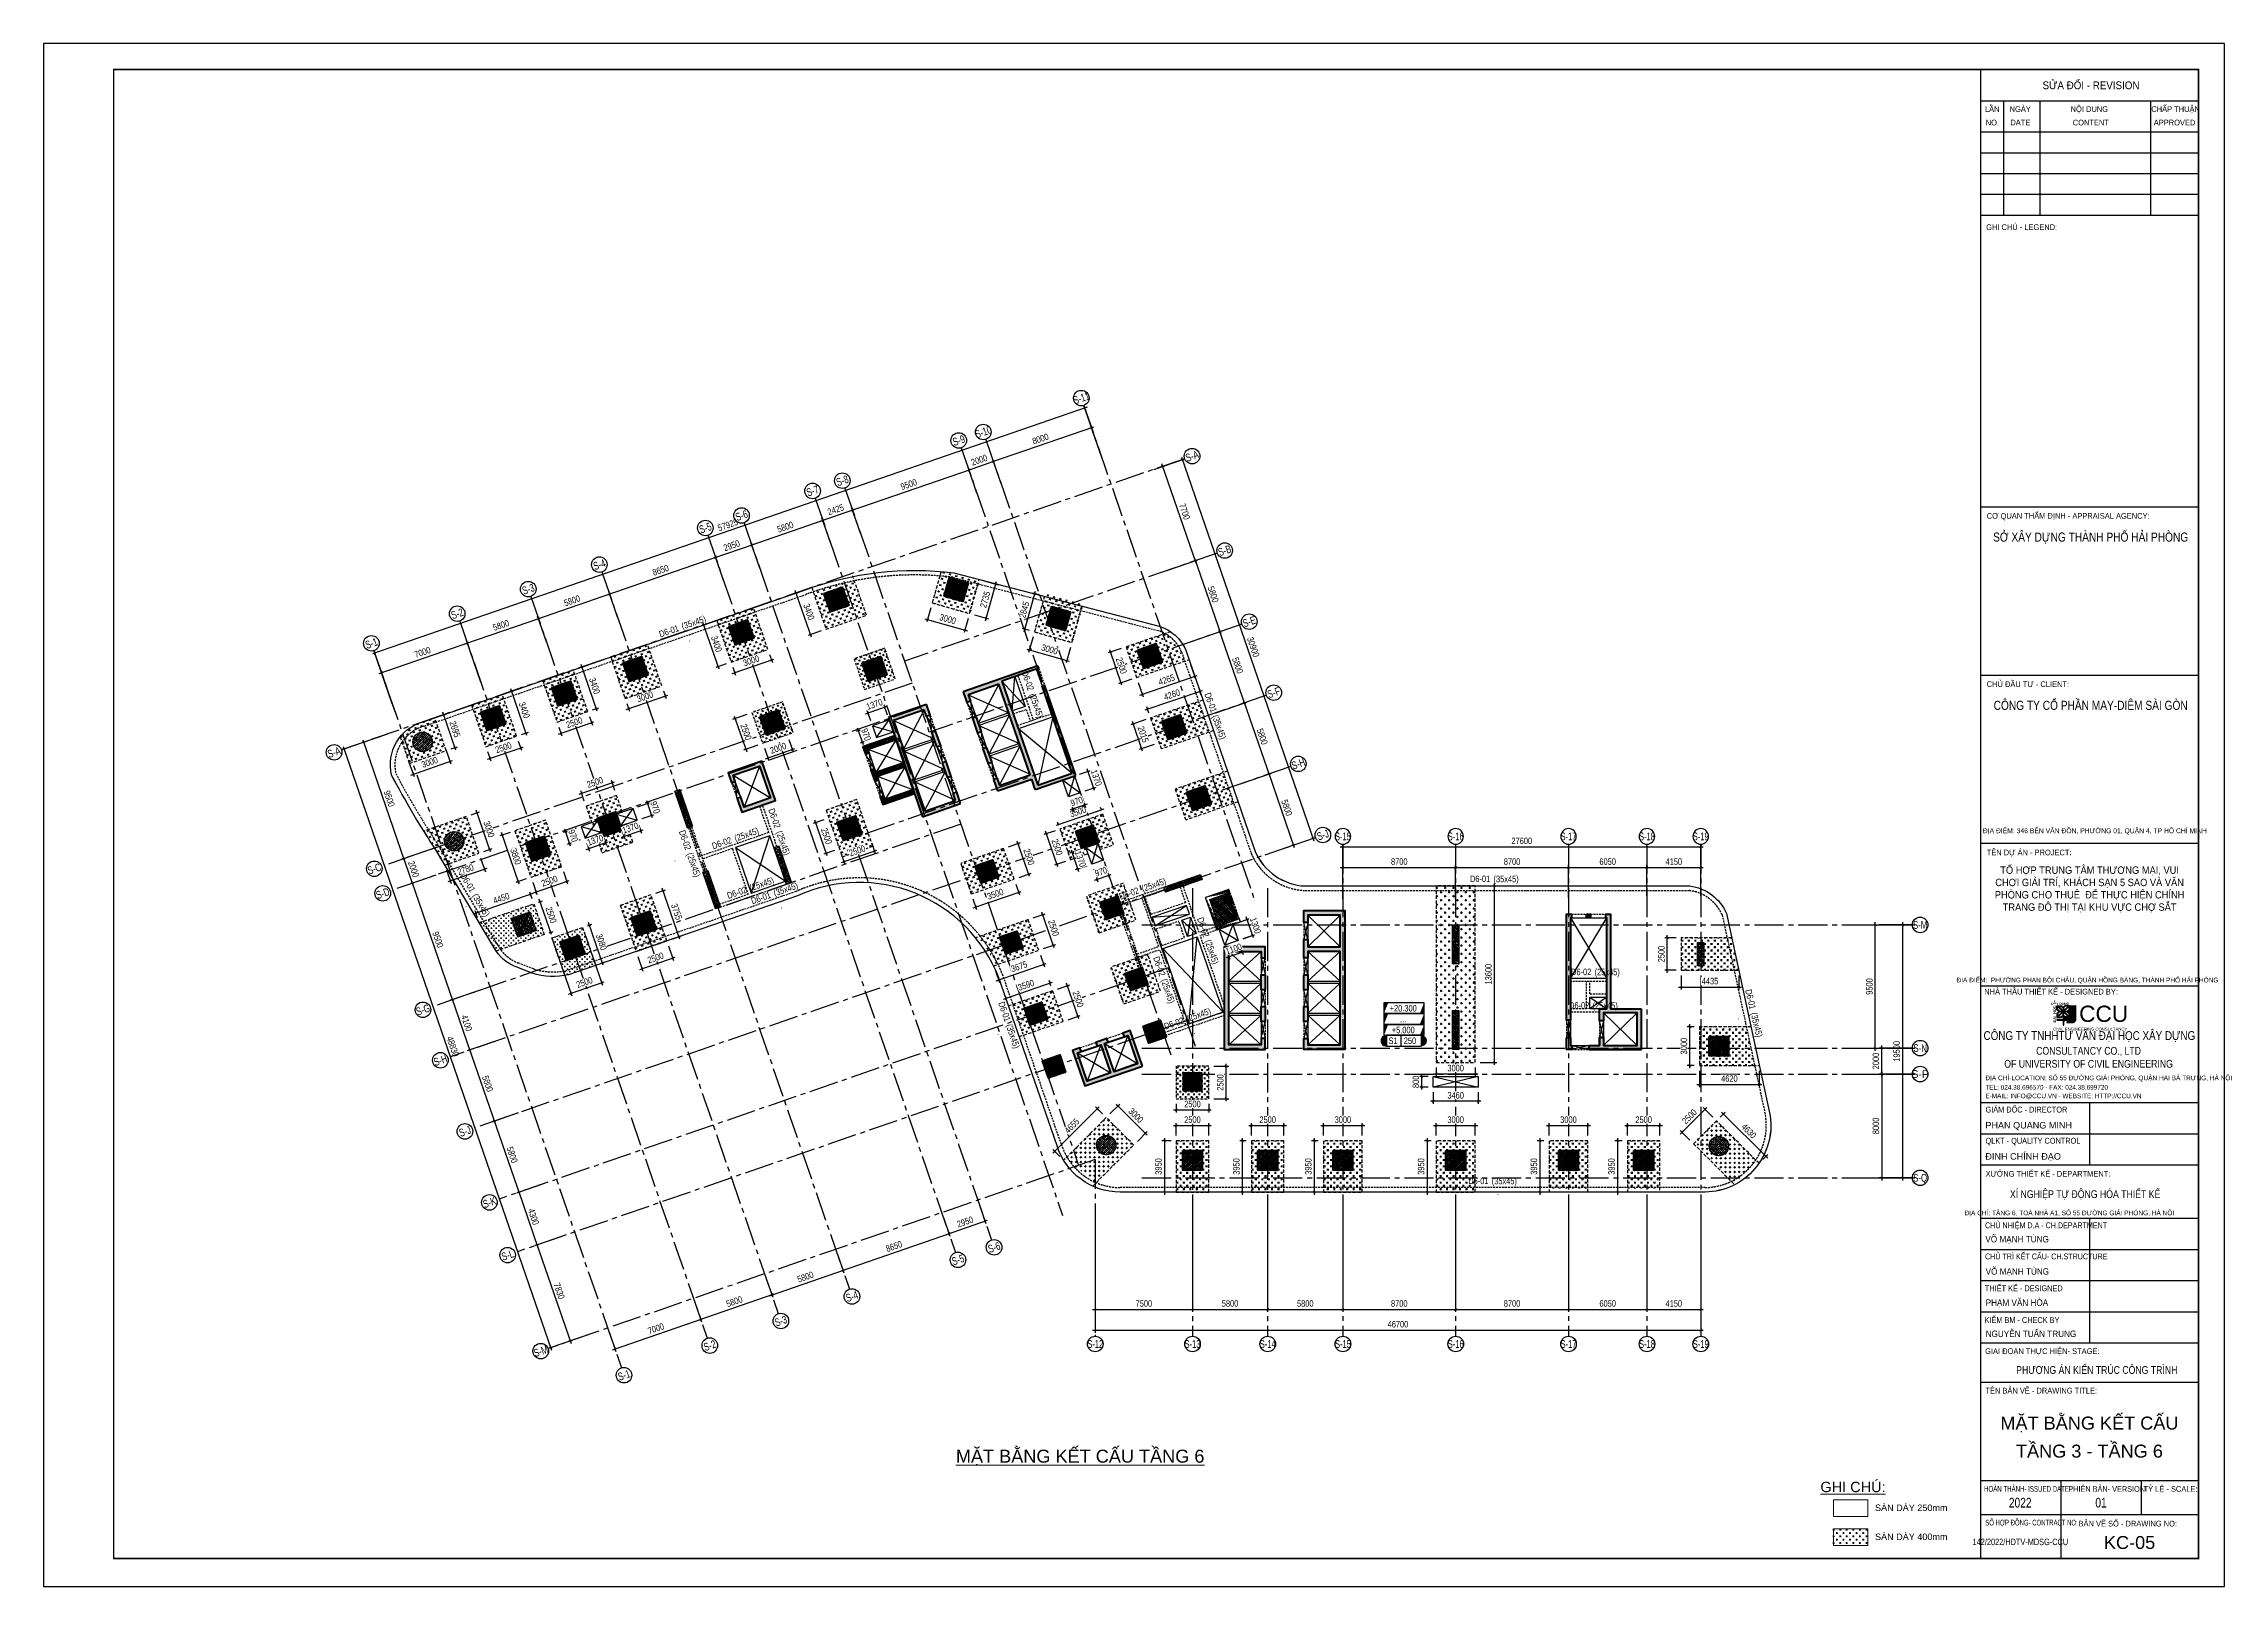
# Model space of a CAD drawing. Header units: millimetres. Extents: x -80883 to 1826631, y -376836 to 309394.
# Drawn here: x 1471893 to 1640093, y -366824 to -247883 of the extents above; entities that cross this region are included whole.
import ezdxf
from ezdxf.enums import TextEntityAlignment as Align

# ---------------------------------------------------------------- set-up
doc = ezdxf.new("R2010")
doc.units = ezdxf.units.MM
doc.header["$LTSCALE"] = 100
doc.header["$PDMODE"] = 32
doc.header["$PDSIZE"] = 2.5
for name, pattern in [('CENTER2', [1.125, 0.75, -0.125, 0.125, -0.125]), ('DASHED', [4.5, 3, -1.5]), ('HIDDEN', [0.375, 0.25, -0.125])]:
    doc.linetypes.add(name, pattern=pattern)
for name, color, linetype, lineweight in [('0-Hatch', 250, 'Continuous', 40), ('ccu12-Tencaukien', 9, 'Continuous', 15), ('KC-Tencaukien', 9, 'Continuous', 15), ('khung', 7, 'Continuous', 60), ('KT-Chu viet', 255, 'Continuous', 20), ('KT-Net cot vach', 6, 'Continuous', 50), ('KT-Net thay', 7, 'Continuous', 15), ('KT-Vat lieu', 250, 'Continuous', 9), ('ST_MBDV Cot vach 220805$0$Xref_ST_MBDV Cot vach 30.7.2022$0$KT-Net cot vach', 6, 'Continuous', 50), ('TEXT', 7, 'Continuous', 5), ('xref.asix of  podium$0$xref.asix of  podium$0$ST_MBDV Cot vach 220805$0$KT-Net cot vach', 6, 'Continuous', 50), ('Xref_ST_MBDV Cot vach 30.7.2022|Xref_ST_MBDV Cot vach 30.7.2022|Xref_ST_MBDV Cot vach 30.7.2022|Xref_ST_MBDV Cot vach 30.7.2022|ccu12-Tencaukien', 9, 'Continuous', 15)]:
    doc.layers.add(name, color=color, linetype=linetype, lineweight=lineweight)
for name, color, linetype in [('0-khuat', 3, 'HIDDEN'), ('A-GLAZ', 135, 'Continuous'), ('ccu11-Dim', 8, 'Continuous'), ('ccu11-Khuat', 9, 'DASHED'), ('ccu11-Manh', 8, 'Continuous'), ('ccu11-Thay', 7, 'Continuous'), ('ccu12-Chidan', 9, 'Continuous'), ('ccu12-Hatch', 250, 'Continuous'), ('ccu12-Manh', 8, 'Continuous'), ('ccu12-Text', 31, 'Continuous'), ('ccu12-Thay', 7, 'Continuous'), ('ccu12-Truc', 13, 'CENTER2'), ('KC-Betong', 6, 'Continuous'), ('KC2-DIM', 251, 'Continuous'), ('KT-Dim', 8, 'Continuous'), ('KT-Hatch', 251, 'Continuous'), ('xref.asix of  podium$0$xref.asix of  podium$0$KT-Hatch', 251, 'Continuous'), ('xref.asix of  podium$0$xref.asix of  podium$0$Xref_ST_MBDV Cot vach 30.7.2022$0$KT-Net cot vach', 6, 'Continuous'), ('Xref.Asix of Basement B2$0$AUDIT_I_220805193045-5', 6, 'Continuous'), ('Xref_ST_MBDV Cot vach 30.7.2022$0$KT-Net cot vach', 6, 'Continuous'), ('Xref_ST_MBDV Cot vach 30.7.2022|Xref_ST_MBDV Cot vach 30.7.2022|Xref_ST_MBDV Cot vach 30.7.2022|Xref_ST_MBDV Cot vach 30.7.2022|A-GRID-SYM', 50, 'Continuous'), ('Xref_ST_MBDV Cot vach 30.7.2022|Xref_ST_MBDV Cot vach 30.7.2022|Xref_ST_MBDV Cot vach 30.7.2022|Xref_ST_MBDV Cot vach 30.7.2022|KC-Betong', 6, 'Continuous')]:
    doc.layers.add(name, color=color, linetype=linetype)
doc.styles.add('51KHUNG TEN$0$khung ten A1$1$Standard', font='', dxfattribs={"width": 0.9})
doc.styles.add('Arial', font='arial.ttf', dxfattribs={"width": 0.7})
doc.styles.add('Arial Narrow', font='ARIALN.TTF')
doc.styles.add('HBA-Text', font='GOTHIC.TTF')
doc.styles.add('Khung ten KT A2$0$Khung A2$0$Khung A2$0$khung ten A1$1$Standard', font='')
doc.styles.add('SD-T2-B', font='arialbd.ttf')
doc.styles.get('51KHUNG TEN$0$khung ten A1$1$Standard').set_extended_font_data('.VnArialH')
doc.styles.get('Khung ten KT A2$0$Khung A2$0$Khung A2$0$khung ten A1$1$Standard').set_extended_font_data('.VnArialH')
doc.dimstyles.new('ccu12-200', dxfattribs={"dimscale": 200, "dimtxt": 2.5, "dimasz": 1, "dimexe": 1, "dimexo": 2, "dimgap": 1, "dimtad": 1, "dimdec": 0, "dimrnd": 5, "dimdsep": 46, "dimtxsty": 'Arial Narrow', "dimblk": 'ARCHTICK', "dimcen": -1, "dimdle": 1, "dimclrd": 256, "dimclre": 256, "dimclrt": 3, "dimadec": 0, "dimazin": 2, "dimtfac": 0.1, "dimtdec": 0, "dimtmove": 0, "dimatfit": 1, "dimldrblk": 'ARCHTICK', "dimfxl": 1, "dimtvp": 0.833333, "dimtolj": 1, "dimtzin": 12, "dimarcsym": 0})
pattern_1 = [(50, (550, -550), (286.904, -25.1), [30, -330]), (355, (550, -550), (-55.5, 300.877), [24, -264]), (100.451, (573.9, -552.1), (231.404, 275.776), [25.496, -280.457]), (46.184, (550, -470), (426.9, -66.21), [45, -495]), (96.636, (585.57, -475.5), (373.87, 389.65), [38.24, -420.69]), (351.184, (550, -470), (373.86, 389.65), [36, -396]), (21, (590, -490), (238.763, -161.048), [30, -330]), (326, (590, -490), (97.326, 290.06), [24, -264]), (71.451, (609.9, -503.42), (336.09, 129.01), [25.496, -280.457]), (37.5, (550, -550), (4.864, 133.1575), [0, -260.8, 0, -268, 0, -265]), (7.5, (550, -550), (105.228, 157.765), [0, -152.8, 0, -254.8, 0, -101]), (327.5, (460.8, -550), (213.529, -9.022), [0, -100, 0, -312, 0, -414]), (317.5, (420.8, -550), (233.274, 40.042), [0, -130, 0, -207.2, 0, -294]), (45, (550, -550), (-120.208, 120.208), []), (45, (550, -501), (-120.208, 120.208), [])]
pattern_2 = [(50, (-550, 3050), (286.904, -25.101), [30, -330]), (355, (-550, 3050), (-55.5, 300.877), [24, -264]), (100.451, (-526.1, 3047.9), (231.404, 275.776), [25.496, -280.457]), (46.184, (-550, 3130), (426.896, -66.208), [45, -495]), (96.636, (-514.43, 3124.5), (373.865, 389.647), [38.244, -420.685]), (351.184, (-550, 3130), (373.865, 389.65), [36, -396]), (21, (-510, 3110), (238.763, -161.048), [30, -330]), (326, (-510, 3110), (97.326, 290.06), [24, -264]), (71.451, (-490.1, 3096.58), (336.09, 129.012), [25.496, -280.457]), (37.5, (-550, 3050), (4.864, 133.1575), [0, -260.8, 0, -268, 0, -265]), (7.5, (-550, 3050), (105.228, 157.7647), [0, -152.8, 0, -254.8, 0, -101]), (327.5, (-639.2, 3050), (213.529, -9.022), [0, -100, 0, -312, 0, -414]), (317.5, (-679.2, 3050), (233.274, 40.042), [0, -130, 0, -207.2, 0, -294]), (45, (-550, 3050), (-120.208, 120.208), []), (45, (-550, 3099), (-120.208, 120.208), [])]
pattern_3 = [(0, (-1067882.12, 300749.45), (0, 415.6922), [10, -230]), (0, (-1067882.12, 300766.77), (0, 415.6922), [10, -230]), (120, (-1067882.12, 300749.45), (-360, -207.8461), [10, -230]), (120, (-1067867.12, 300758.1), (-360, -207.8461), [10, -230]), (0, (-1067762.12, 300957.3), (0, 415.6922), [10, -230]), (0, (-1067762.12, 300974.6), (0, 415.6922), [10, -230]), (120, (-1067762.12, 300957.3), (-360, -207.8461), [10, -230]), (120, (-1067747.12, 300965.96), (-360, -207.8461), [10, -230]), (60, (-1067872.12, 300749.45), (-360, 207.8461), [10, -230]), (60, (-1067887.12, 300758.1), (-360, 207.8461), [10, -230]), (60, (-1067752.12, 300541.6), (-360, 207.8461), [10, -230]), (60, (-1067767.12, 300550.27), (-360, 207.8461), [10, -230]), (45, (-1067882.12, 300749.45), (-84.852814, 84.852814), []), (50, (-1067882.1, 300749.45), (573.80815, -50.2017), [60, -660]), (355, (-1067882.1, 300749.45), (-111.00107, 601.7537), [48, -528]), (100.4514, (-1067834.3, 300745.27), (462.8075, 551.55163), [50.99215, -560.9137]), (46.1842, (-1067882.1, 300909.45), (853.79284, -132.4152), [90, -990]), (96.6356, (-1067811, 300898.4), (747.73016, 779.2943), [76.4882, -841.3704]), (351.1842, (-1067882.1, 300909.45), (747.72956, 779.2949), [72, -792]), (21, (-1067802.1, 300869.45), (477.52564, -322.09511), [60, -660]), (326, (-1067802.1, 300869.45), (194.65227, 580.12004), [48, -528]), (71.4514, (-1067762.33, 300842.6), (672.1781, 258.0244), [50.99215, -560.9137]), (37.5, (-1067882.12, 300749.45), (9.727884, 266.315083), [0, -521.6, 0, -536, 0, -530]), (7.5, (-1067882.12, 300749.45), (210.45563, 315.52937), [0, -305.6, 0, -509.6, 0, -202]), (327.5, (-1068060.52, 300749.45), (427.05795, -18.043897), [0, -200, 0, -624, 0, -828]), (317.5, (-1068140.52, 300749.45), (466.54894, 80.08399), [0, -260, 0, -414.4, 0, -588])]
pattern_4 = [(339.0471, (1538194.2, -350401.95), (69.9034, -279.3878), [30, -330]), (284.0471, (1538194.2, -350401.95), (266.2916, 150.6518), [24, -264]), (29.4985, (1538200.02, -350425.23), (336.1949, -128.7362), [25.496, -280.4568]), (335.2313, (1538269.8, -350375.84), (76.733, -425.1306), [45, -495]), (25.6827, (1538276.2, -350411.27), (490.3235, -226.2364), [38.244, -420.685]), (280.2313, (1538269.8, -350375.84), (490.3237, -226.236), [36, -396]), (310.0471, (1538263.97, -350420.18), (-74.311, -278.2479), [30, -330]), (255.0471, (1538263.97, -350420.18), (305.9413, 2.6623), [24, -264]), (0.4985, (1538257.77, -350443.37), (231.6301, -275.5857), [25.496, -280.4568]), (326.54714, (1538194.2, -350401.95), (127.45455, 38.85778), [0, -260.8, 0, -268, 0, -265]), (296.54714, (1538194.2, -350401.95), (183.4678, -47.9808), [0, -152.8, 0, -254.8, 0, -101]), (256.54714, (1538165.09, -350317.63), (61.1563, -204.78263), [0, -100, 0, -312, 0, -414]), (246.54714, (1538152.03, -350279.82), (113.9779, -207.4352), [0, -130, 0, -207.2, 0, -294]), (334.04714, (1538194.2, -350401.95), (65.6447, 134.87316), []), (334.04714, (1538217.27, -350468.79), (65.6447, 134.87316), [])]

msp = doc.modelspace()

# ---------------------------------------------------------------- texts
at = {"layer": 'ccu11-Dim', "color": 31, "style": 'Arial'}
for s, p in [('MẶT BẰNG KẾT CẤU', (1629682.6, -354234.7)), ('TẦNG 3 - TẦNG 6', (1629682.6, -356396.7)), ('KC-05', (1632780.6, -363442.3))]:
    msp.add_text(s, height=1000, dxfattribs=at).set_placement(p, align=Align.MIDDLE_CENTER)
at = {"layer": 'ccu12-Tencaukien', "color": 31, "style": 'Arial'}
msp.add_text('%%uGHI CHÚ:', height=800, dxfattribs=at).set_placement((1611448.6, -359561.2), align=Align.CENTER)
for s, p in [('SÀN DÀY 250mm', (1613147.8, -361014.8)), ('SÀN DÀY 400mm', (1613147.8, -363252.9))]:
    msp.add_text(s, height=500, dxfattribs=at).set_placement(p)
at = {"layer": 'Xref_ST_MBDV Cot vach 30.7.2022|Xref_ST_MBDV Cot vach 30.7.2022|Xref_ST_MBDV Cot vach 30.7.2022|Xref_ST_MBDV Cot vach 30.7.2022|ccu12-Tencaukien', "color": 31, "style": 'Arial'}
msp.add_text('%%UMẶT BẰNG KẾT CẤU TẦNG 6', height=1000, dxfattribs=at).set_placement((1551840.1, -357287.4), align=Align.CENTER)

# ---------------------------------------------------------------- blocks, each defined once
blk = doc.blocks.new('A$C067E0FED')
at = {"ltscale": 500, "true_color": 0x0e489d}
h = blk.add_hatch(color=154, dxfattribs=at)
h.dxf.hatch_style = 1
h.paths.add_polyline_path([(933, 986), (707, 985), (538, 985), (471, 921), (405, 985), (235, 985), (235, 835), (311, 766), (235, 697), (235, 547), (405, 547), (471, 611), (471, 459), (235, 459), (235, 444), (471, 444), (471, 256), (491, 256), (491, 371, -0.414197), (571, 451), (886, 452, -0.350385), (804, 386), (605, 386), (605, 363), (833, 363, 0.414214), (933, 463)])
h.paths.add_polyline_path([(687, 688), (687, 579), (497, 756), (613, 756)], flags=16)
h.paths.add_polyline_path([(613, 776), (497, 776), (687, 953), (687, 844)], flags=16)
h.paths.add_polyline_path([(671, 567), (546, 567), (481, 629), (481, 743)], flags=16)
h.paths.add_polyline_path([(481, 789), (481, 903), (546, 965), (671, 965)], flags=16)
h.paths.add_polyline_path([(461, 629), (397, 567), (271, 567), (461, 743)], flags=16)
h.paths.add_polyline_path([(461, 789), (271, 965), (397, 965), (461, 903)], flags=16)
h.paths.add_polyline_path([(446, 756), (255, 579), (255, 688), (329, 756)], flags=16)
h.paths.add_polyline_path([(446, 776), (329, 776), (255, 844), (255, 953)], flags=16)
at = {"color": 154, "ltscale": 500, "true_color": 0x0e489d}
blk.add_line((707, 985), (933, 986), dxfattribs=at)
for points in [[(235, 835), (235, 985), (405, 985), (471, 921)], [(311, 766), (235, 835)], [(329, 776), (255, 844), (255, 953), (446, 776)], [(461, 903), (461, 789), (271, 965), (397, 965), (461, 903)], [(707, 985), (538, 985), (471, 921)], [(481, 903), (481, 789), (671, 965), (546, 965), (481, 903)], [(613, 776), (687, 844), (687, 953), (497, 776)], [(311, 766), (235, 697)], [(235, 697), (235, 547)], [(235, 697), (235, 547), (405, 547), (471, 611)], [(471, 459), (235, 459), (235, 444), (471, 444)], [(329, 756), (255, 688), (255, 579), (446, 756)], [(461, 629), (461, 743), (271, 567), (397, 567), (461, 629)], [(329, 776), (446, 776)], [(446, 756), (329, 756)], [(471, 611), (471, 459)], [(471, 444), (471, 256)], [(481, 629), (481, 743), (671, 567), (546, 567), (481, 629)], [(497, 776), (613, 776)], [(613, 756), (687, 688), (687, 579), (497, 756)], [(613, 756), (497, 756)]]:
    blk.add_lwpolyline(points, dxfattribs=at)
for points in [[(804, 386), (605, 386), (605, 363), (833, 363, 0.414214), (933, 463), (933, 986)], [(471, 256), (491, 256), (491, 371, -0.414214), (571, 451), (886, 452)]]:
    blk.add_lwpolyline(points, format="xyb", dxfattribs=at)
blk.add_arc((804, 470), 84.2, 270.14318, 347.38186, dxfattribs=at)
at = {"color": 154, "ltscale": 500, "true_color": 0x0e489d, "attachment_point": 1, "style": 'Khung ten KT A2$0$Khung A2$0$Khung A2$0$khung ten A1$1$Standard'}
for s, width, insert, char_height in [('{\\fArial|b1|i0|c0|p34;X}', 3266, (2, 1101), 85), ('{\\fArial|b1|i0|c0|p34;Â  }', 3266, (96, 1148), 105), ('{\\fArial|b1|i0|c0|p34;Y DỰNG}', 3266, (211, 1101), 85), ('CCU', 237, (1060, 986), 602.6), ('CIVIL ENGINEERING CONSULTANCY', 3266, (93, 170), 112)]:
    blk.add_mtext_dynamic_manual_height_columns(s, width=width, gutter_width=17.5, heights=[0], dxfattribs=dict(at, insert=insert, char_height=char_height))
at = {"color": 154, "ltscale": 500, "true_color": 0x0e489d, "insert": (98, 363), "char_height": 100, "attachment_point": 1, "rotation": 90, "style": 'Khung ten KT A2$0$Khung A2$0$Khung A2$0$khung ten A1$1$Standard'}
blk.add_mtext_dynamic_manual_height_columns('{\\fArial|b1|i0|c0|p34;ĐẠI  HỌC }', width=3266, gutter_width=17.5, heights=[0], dxfattribs=at)
blk = doc.blocks.new('Khung ten_A1', base_point=(-3406704, 253379))
for p, q in [((74690, 58471), (74690, 1072)), ((74690, 58471), (74690, 1072)), ((74690, 57269), (83100, 57269)), ((74690, 57269), (83100, 57269)), ((75591, 52864), (75591, 57269)), ((75591, 52864), (75591, 57269)), ((76993, 52864), (76993, 57269)), ((76993, 52864), (76993, 57269)), ((81264, 52864), (81264, 57269)), ((74690, 56068), (83100, 56068)), ((74690, 56068), (83100, 56068)), ((74690, 55267), (83100, 55267)), ((74690, 55267), (83100, 55267)), ((74690, 54466), (83100, 54466)), ((74690, 54466), (83100, 54466)), ((74690, 53665), (83100, 53665)), ((74690, 53665), (83100, 53665)), ((74690, 52864), (83100, 52864)), ((74690, 52864), (83100, 52864)), ((74690, 41617), (83100, 41617)), ((74690, 35130), (83100, 35130)), ((74690, 28643), (83100, 28643)), ((74690, 23153), (83100, 23153)), ((74690, 18647), (83100, 18647)), ((78895, 18647), (78895, 16244)), ((74690, 17446), (83100, 17446)), ((74690, 17446), (83100, 17446)), ((74690, 16244), (83100, 16244)), ((74690, 16244), (83100, 16244)), ((74690, 16244), (83100, 16244)), ((74690, 16244), (83100, 16244)), ((74690, 16244), (83100, 16244)), ((74690, 16244), (83100, 16244)), ((74690, 14188), (83100, 14188)), ((74690, 14188), (83100, 14188)), ((78895, 14188), (78895, 9382)), ((74690, 12986), (83100, 12986)), ((74690, 11785), (83100, 11785)), ((74690, 11785), (83100, 11785)), ((74690, 11785), (83100, 11785)), ((74690, 11785), (83100, 11785)), ((74690, 10583), (83100, 10583)), ((74690, 10583), (83100, 10583)), ((74690, 9382), (83100, 9382)), ((74690, 9382), (83100, 9382)), ((74690, 7866), (83100, 7866)), ((74690, 7866), (83100, 7866)), ((74690, 7866), (83100, 7866)), ((74690, 4075), (83100, 4075)), ((74690, 4075), (83100, 4075)), ((77788, 4075), (77788, 1072)), ((80892, 4075), (80892, 2774)), ((74690, 2774), (83100, 2774)), ((74690, 2774), (83100, 2774))]:
    blk.add_line(p, q)
at = {"layer": 'Defpoints', "color": 1}
blk.add_lwpolyline([(84100, 0), (84100, 59471), (0, 59471), (0, 0)], close=True, dxfattribs=at)
at = {"layer": 'KT-Net thay', "const_width": 60}
blk.add_lwpolyline([(2700, 1071), (83100, 1071), (83100, 58471), (2700, 58471)], close=True, dxfattribs=at)
at = {"color": 1, "xscale": 1.038034279163195, "yscale": 1.038034279163195, "zscale": 1.038034279163195}
blk.add_blockref('A$C067E0FED', (77398, 21362), dxfattribs=at)
at = {"color": 2, "style": '51KHUNG TEN$0$khung ten A1$1$Standard'}
for s, height, width, p in [('c¬ quan thÈm ®Þnh - appraisal agency:', 220.26, 0.9, (74934, 41154)), ('chñ ®Çu t\xad - client:', 220.26, 0.9, (74934, 34667)), ('Tªn dù ¸n - project:', 220.26, 0.9, (74934, 28180)), ('nhµ thÇu thiÕt kÕ - designed by:', 220.26, 0.9, (74839, 22815)), ('®Þa chØ-LOCATION: sè 55 ®\xadêng gi¶i phãng, quËn hai bµ tr\xadng, hµ néi', 180, 0.8, (74883, 19509)), ('TEL: 024.38.696570 - FAX: 024.38.699720', 180, 0.9, (74883, 19148)), ('gi¸m ®èc - director ', 225.27, 0.75, (74889, 18266)), ('E-MAIL: INFO@CCU.VN - WEBSITE: HTTP://CCU.VN', 180, 0.9, (74883, 18815)), ('QLKT - quality control', 225.27, 0.75, (74889, 17065)), ('x¦ëng thiÕt kÕ - department:', 220.26, 0.9, (74889, 15793)), ('Chñ nhiÖm d.a - ch.department', 225.27, 0.7, (74870, 13806)), ('Chñ tr× KÕT CÊU- ch.STRUCTURE', 225.27, 0.7, (74870, 12605)), ('ThiÕt kÕ - designed', 225.27, 0.75, (74865, 11378)), ('KiÓm BM - check by', 225.27, 0.75, (74850, 10155)), ('giai ®o¹n thùc hiÖn- stage:', 220.26, 0.9, (74875, 8957)), ('tªn b¶n vÏ - drawing title:', 220.26, 0.9, (74884, 7434)), ('Hoµn thµnh- issued date : ', 225.27, 0.6, (74832, 3644)), ('phiªn b¶n- version:', 220.26, 0.8, (78082, 3644)), ('01', 375.4, 0.75, (79124, 3038)), ('tû lÖ - scale:', 220.26, 0.9, (80983, 3644)), ('sè hîp ®ång- CONTRACT NO:', 220.26, 0.6, (74878, 2347)), ('B¶n vÏ sè - drawing no:', 220.26, 0.9, (78478, 2308))]:
    blk.add_text(s, height=height, dxfattribs=dict(at, width=width)).set_placement(p)
at = {"style": '51KHUNG TEN$0$khung ten A1$1$Standard'}
for s, p in [('phan quang minh', (74883, 17650)), ('§INH CHÝNH §¹O', (74883, 16449))]:
    blk.add_text(s, height=250.3, dxfattribs=at).set_placement(p)
at = {"color": 2, "style": '51KHUNG TEN$0$khung ten A1$1$Standard', "width": 0.8}
blk.add_text('xÝ nghiÖp tù ®éng hãa thiÕt kÕ', height=300, dxfattribs=at).set_placement((78730, 15119), align=Align.MIDDLE_CENTER)
at = {"color": 2, "style": '51KHUNG TEN$0$khung ten A1$1$Standard'}
for s, height, width, p in [('®Þa chØ: tÇng 6, toµ nhµ a1, sè 55 ®\xadêng gi¶i phãng, hµ néi', 180.21, 0.8, (78122, 14305)), ('2022', 375.4, 0.75, (76226, 3038)), ('142/2022/hdtv-mdsg-ccu', 250, 0.65, (76233, 1589))]:
    blk.add_text(s, height=height, dxfattribs=dict(at, width=width)).set_placement(p, align=Align.CENTER)
at = {"style": '51KHUNG TEN$0$khung ten A1$1$Standard'}
for s, height, width, p in [('vâ m¹nh tïng', 250.3, 0.9, (74883, 13259)), ('vâ m¹nh tïng', 250.3, 0.9, (74893, 12014)), ('nguyÔn TUÊN TRUNG', 250.3, 0.9, (74893, 9611)), ('PH¦¥NG ¸N KIÕN TRóC C¤NG TR×NH', 300, 0.8, (76071, 8192))]:
    blk.add_text(s, height=height, dxfattribs=dict(at, width=width)).set_placement(p)
at = {"color": 1, "style": '51KHUNG TEN$0$khung ten A1$1$Standard', "width": 0.9}
blk.add_text('PH¹M V¡N HßA', height=250.3, dxfattribs=at).set_placement((74893, 10812))
at = {"insert": (74784, 29223), "char_height": 190, "width": 8315.79, "attachment_point": 1, "style": '51KHUNG TEN$0$khung ten A1$1$Standard'}
blk.add_mtext('§ÞA ®iÓm: 346 BÕN V¢N §åN, PH¦êNG 01, QUËN 4, TP Hå CHÝ MINH', dxfattribs=at)
at = {"color": 2, "insert": (78895, 21402), "char_height": 340, "width": 8410, "attachment_point": 2, "style": '51KHUNG TEN$0$khung ten A1$1$Standard'}
blk.add_mtext('{\\W0.8;c«ng ty Tnhht\xad vÊn ®¹i häc x©y dùng\\W1; }', dxfattribs=at)
at = {"color": 4, "insert": (78862, 20794), "char_height": 300, "width": 10208.61, "attachment_point": 2, "style": '51KHUNG TEN$0$khung ten A1$1$Standard'}
blk.add_mtext('{\\W0.8;CONSULTANCY CO., LTD \\POF UNIVERSITY OF CIVIL ENGINEERING}', dxfattribs=at)
at = {"layer": 'khung', "style": 'Arial', "width": 0.8}
blk.add_text('ĐỊA ĐIỂM:  PHƯỜNG PHAN BỘI CHÂU, QUẬN HỒNG BÀNG, THÀNH PHỐ HẢI PHÒNG', height=180, dxfattribs=at).set_placement((78822, 23282), align=Align.CENTER)
at = {"layer": 'KT-Chu viet', "color": 2, "style": '51KHUNG TEN$0$khung ten A1$1$Standard', "width": 0.9}
for s, height, p in [('söa ®æi - revision', 300, (77088, 57714)), ('LÇn', 220.3, (74868, 56838)), ('ngµy', 220.3, (75818, 56838)), ('Néi dung', 220.3, (78171, 56838)), ('chÊp thuËn', 220.3, (81283, 56838)), ('Ghi chó - legend:', 220.26, (74914, 52285))]:
    blk.add_text(s, height=height, dxfattribs=at).set_placement(p)
at = {"layer": 'KT-Chu viet', "color": 4, "style": '51KHUNG TEN$0$khung ten A1$1$Standard', "width": 0.9}
for s, p in [('no.', (74896, 56317)), ('date', (75847, 56321)), (' content', (78173, 56317)), ('approved', (81377, 56317))]:
    blk.add_text(s, height=220.3, dxfattribs=at).set_placement(p)
at = {"layer": 'KT-Chu viet', "style": '51KHUNG TEN$0$khung ten A1$1$Standard', "width": 0.8}
for s, p in [('së x©y dùng thµnh phè h¶i phßng', (78944, 40274)), ('C¤NG TY cæ phÇn may-diªm sµI gßn', (78944, 33787))]:
    blk.add_text(s, height=350.42, dxfattribs=at).set_placement(p, align=Align.CENTER)
at = {"layer": 'TEXT', "color": 7, "insert": (78903, 26866), "char_height": 285, "attachment_point": 5, "style": 'SD-T2-B'}
blk.add_mtext_dynamic_manual_height_columns('{\\fArial|b0|i0|c0|p34;\\W0.9;TỔ HỢP TRUNG TÂM THƯƠNG MẠI, VUI CHƠI GIẢI TRÍ, KHÁCH SẠN 5 SAO VÀ VĂN PHÒNG CHO THUÊ  ĐỂ THỰC HIỆN CHỈNH TRANG ĐÔ THỊ TẠI KHU VỰC CHỢ SẮT}', width=7866.82, gutter_width=100, heights=[0], dxfattribs=at)
blk = doc.blocks.new('GRID-SYM-flat-73')
at = {"layer": 'Xref_ST_MBDV Cot vach 30.7.2022|Xref_ST_MBDV Cot vach 30.7.2022|Xref_ST_MBDV Cot vach 30.7.2022|Xref_ST_MBDV Cot vach 30.7.2022|A-GRID-SYM'}
blk.add_circle((0, 0, 0), 900, dxfattribs=at)
at = {"layer": 'Xref_ST_MBDV Cot vach 30.7.2022|Xref_ST_MBDV Cot vach 30.7.2022|Xref_ST_MBDV Cot vach 30.7.2022|Xref_ST_MBDV Cot vach 30.7.2022|A-GRID-SYM', "style": 'HBA-Text'}
blk.add_attdef('GRID', text='', height=900, rotation=359.63025, dxfattribs=at).set_placement((0, 0, 0), align=Align.MIDDLE_CENTER)
blk = doc.blocks.new('GRID-SYM-flat-83')
at = {"layer": 'Xref_ST_MBDV Cot vach 30.7.2022|Xref_ST_MBDV Cot vach 30.7.2022|Xref_ST_MBDV Cot vach 30.7.2022|Xref_ST_MBDV Cot vach 30.7.2022|A-GRID-SYM'}
blk.add_ellipse((0, 0), major_axis=(-900, 5), ratio=1, dxfattribs=at)
at = {"layer": 'Xref_ST_MBDV Cot vach 30.7.2022|Xref_ST_MBDV Cot vach 30.7.2022|Xref_ST_MBDV Cot vach 30.7.2022|Xref_ST_MBDV Cot vach 30.7.2022|A-GRID-SYM', "style": 'HBA-Text'}
blk.add_attdef('GRID', text='', height=900, rotation=359.63025, dxfattribs=at).set_placement((0, 0, 0), align=Align.MIDDLE_CENTER)
blk = doc.blocks.new('GRID-SYM-flat-84')
at = {"layer": 'Xref_ST_MBDV Cot vach 30.7.2022|Xref_ST_MBDV Cot vach 30.7.2022|Xref_ST_MBDV Cot vach 30.7.2022|Xref_ST_MBDV Cot vach 30.7.2022|A-GRID-SYM'}
blk.add_ellipse((0, 0), major_axis=(-900, 5), ratio=1, dxfattribs=at)
at = {"layer": 'Xref_ST_MBDV Cot vach 30.7.2022|Xref_ST_MBDV Cot vach 30.7.2022|Xref_ST_MBDV Cot vach 30.7.2022|Xref_ST_MBDV Cot vach 30.7.2022|A-GRID-SYM', "style": 'HBA-Text'}
blk.add_attdef('GRID', text='', height=900, rotation=359.63025, dxfattribs=at).set_placement((0, 0, 0), align=Align.MIDDLE_CENTER)
blk = doc.blocks.new('GRID-SYM-flat-85')
at = {"layer": 'Xref_ST_MBDV Cot vach 30.7.2022|Xref_ST_MBDV Cot vach 30.7.2022|Xref_ST_MBDV Cot vach 30.7.2022|Xref_ST_MBDV Cot vach 30.7.2022|A-GRID-SYM'}
blk.add_ellipse((0, 0), major_axis=(-900, 5), ratio=1, dxfattribs=at)
at = {"layer": 'Xref_ST_MBDV Cot vach 30.7.2022|Xref_ST_MBDV Cot vach 30.7.2022|Xref_ST_MBDV Cot vach 30.7.2022|Xref_ST_MBDV Cot vach 30.7.2022|A-GRID-SYM', "style": 'HBA-Text'}
blk.add_attdef('GRID', text='', height=900, rotation=359.63025, dxfattribs=at).set_placement((0, 0, 0), align=Align.MIDDLE_CENTER)
blk = doc.blocks.new('GRID-SYM-flat-86')
at = {"layer": 'Xref_ST_MBDV Cot vach 30.7.2022|Xref_ST_MBDV Cot vach 30.7.2022|Xref_ST_MBDV Cot vach 30.7.2022|Xref_ST_MBDV Cot vach 30.7.2022|A-GRID-SYM'}
blk.add_ellipse((0, 0), major_axis=(-900, 5), ratio=1, dxfattribs=at)
at = {"layer": 'Xref_ST_MBDV Cot vach 30.7.2022|Xref_ST_MBDV Cot vach 30.7.2022|Xref_ST_MBDV Cot vach 30.7.2022|Xref_ST_MBDV Cot vach 30.7.2022|A-GRID-SYM', "style": 'HBA-Text'}
blk.add_attdef('GRID', text='', height=900, rotation=359.63025, dxfattribs=at).set_placement((0, 0, 0), align=Align.MIDDLE_CENTER)
blk = doc.blocks.new('GRID-SYM-flat-90')
at = {"layer": 'Xref_ST_MBDV Cot vach 30.7.2022|Xref_ST_MBDV Cot vach 30.7.2022|Xref_ST_MBDV Cot vach 30.7.2022|Xref_ST_MBDV Cot vach 30.7.2022|A-GRID-SYM'}
blk.add_circle((0, 0, 0), 900, dxfattribs=at)
at = {"layer": 'Xref_ST_MBDV Cot vach 30.7.2022|Xref_ST_MBDV Cot vach 30.7.2022|Xref_ST_MBDV Cot vach 30.7.2022|Xref_ST_MBDV Cot vach 30.7.2022|A-GRID-SYM', "style": 'HBA-Text'}
blk.add_attdef('GRID', text='', height=900, rotation=19.04714, dxfattribs=at).set_placement((0, 0, 0), align=Align.MIDDLE_CENTER)
blk = doc.blocks.new('GRID-SYM-flat-91')
at = {"layer": 'Xref_ST_MBDV Cot vach 30.7.2022|Xref_ST_MBDV Cot vach 30.7.2022|Xref_ST_MBDV Cot vach 30.7.2022|Xref_ST_MBDV Cot vach 30.7.2022|A-GRID-SYM'}
blk.add_circle((0, 0, 0), 900, dxfattribs=at)
at = {"layer": 'Xref_ST_MBDV Cot vach 30.7.2022|Xref_ST_MBDV Cot vach 30.7.2022|Xref_ST_MBDV Cot vach 30.7.2022|Xref_ST_MBDV Cot vach 30.7.2022|A-GRID-SYM', "style": 'HBA-Text'}
blk.add_attdef('GRID', text='', height=900, rotation=19.04714, dxfattribs=at).set_placement((0, 0, 0), align=Align.MIDDLE_CENTER)
blk = doc.blocks.new('_ARCHTICK')
at = {"color": 0, "linetype": 'ByBlock', "const_width": 0.15}
blk.add_lwpolyline([(-0.5, -0.5), (0.5, 0.5)], dxfattribs=at)
blk = doc.blocks.new('*D994')
at = {"layer": 'Defpoints', "color": 0, "transparency": 16777216}
for p in [(369540, -50987), (371432, -56470, 0), (374002, -55583)]:
    blk.add_point(p, dxfattribs=at)
at = {"layer": 'KT-Dim', "lineweight": -2, "transparency": 16777216}
for p, q in [((369918, -50857), (372298, -50035)), ((372044, -49911), (374067, -55772)), ((371810, -56339), (374191, -55518))]:
    blk.add_line(p, q, dxfattribs=at)
at = {"layer": 'KT-Dim', "lineweight": -2, "transparency": 16777216, "xscale": 200, "yscale": 200, "zscale": 200}
for p, rotation in [((372109, -50100), 109.0471074728855), ((374002, -55583), 289.0471074728856)]:
    blk.add_blockref('_ARCHTICK', p, dxfattribs=dict(at, rotation=rotation))
at = {"layer": 'KT-Dim', "color": 3, "transparency": 16777216, "insert": (373486, -52693), "char_height": 500, "attachment_point": 5, "rotation": 289.04711, "style": 'Arial Narrow'}
blk.add_mtext('\\A1;5800', dxfattribs=at)
blk = doc.blocks.new('*D995')
at = {"layer": 'Defpoints', "color": 0, "transparency": 16777216}
for p in [(367648, -45505, 0), (372110, -50100), (369540, -50987)]:
    blk.add_point(p, dxfattribs=at)
at = {"layer": 'KT-Dim', "lineweight": -2, "transparency": 16777216}
for p, q in [((368026, -45374), (370406, -44552)), ((370151, -44429), (372175, -50289)), ((369918, -50857), (372299, -50035))]:
    blk.add_line(p, q, dxfattribs=at)
at = {"layer": 'KT-Dim', "lineweight": -2, "transparency": 16777216, "xscale": 200, "yscale": 200, "zscale": 200}
for p, rotation in [((370217, -44618), 109.0471074728855), ((372110, -50100), 289.0471074728856)]:
    blk.add_blockref('_ARCHTICK', p, dxfattribs=dict(at, rotation=rotation))
at = {"layer": 'KT-Dim', "color": 3, "transparency": 16777216, "insert": (371593, -47210), "char_height": 500, "attachment_point": 5, "rotation": 289.04711, "style": 'Arial Narrow'}
blk.add_mtext('\\A1;5800', dxfattribs=at)
blk = doc.blocks.new('*D996')
at = {"layer": 'Defpoints', "color": 0, "transparency": 16777216}
for p in [(308279, -57856, 0), (312200, -66552, 0), (309168, -67599)]:
    blk.add_point(p, dxfattribs=at)
at = {"layer": 'KT-Dim', "lineweight": -2, "transparency": 16777216}
for p, q in [((307901, -57986), (305879, -58684)), ((306003, -58430), (309233, -67788)), ((311822, -66683), (308979, -67664))]:
    blk.add_line(p, q, dxfattribs=at)
at = {"layer": 'KT-Dim', "lineweight": -2, "transparency": 16777216, "xscale": 200, "yscale": 200, "zscale": 200}
for p, rotation in [((306068, -58619), 109.0471379637702), ((309168, -67599), 289.0471379637702)]:
    blk.add_blockref('_ARCHTICK', p, dxfattribs=dict(at, rotation=rotation))
at = {"layer": 'KT-Dim', "color": 3, "transparency": 16777216, "insert": (308048, -62961), "char_height": 500, "attachment_point": 5, "rotation": 289.04714, "style": 'Arial Narrow'}
blk.add_mtext('\\A1;9500', dxfattribs=at)
blk = doc.blocks.new('*D997')
at = {"layer": 'Defpoints', "color": 0, "transparency": 16777216}
for p in [(312032, -68726, 0), (312921, -78469), (315815, -77470)]:
    blk.add_point(p, dxfattribs=at)
at = {"layer": 'KT-Dim', "lineweight": -2, "transparency": 16777216}
for p, q in [((311654, -68857), (309632, -69555)), ((309756, -69300), (312986, -78659)), ((315437, -77601), (312732, -78535))]:
    blk.add_line(p, q, dxfattribs=at)
at = {"layer": 'KT-Dim', "lineweight": -2, "transparency": 16777216, "xscale": 200, "yscale": 200, "zscale": 200}
for p, rotation in [((309821, -69489), 109.0471379637702), ((312921, -78469), 289.0471379637702)]:
    blk.add_blockref('_ARCHTICK', p, dxfattribs=dict(at, rotation=rotation))
at = {"layer": 'KT-Dim', "color": 3, "transparency": 16777216, "insert": (311801, -73831), "char_height": 500, "attachment_point": 5, "rotation": 289.04714, "style": 'Arial Narrow'}
blk.add_mtext('\\A1;9500', dxfattribs=at)
blk = doc.blocks.new('*D998')
at = {"layer": 'Defpoints', "color": 0, "transparency": 16777216}
for p in [(311379, -66836, 0), (312032, -68726, 0), (309821, -69489)]:
    blk.add_point(p, dxfattribs=at)
at = {"layer": 'KT-Dim', "lineweight": -2, "transparency": 16777216}
for p, q in [((311001, -66966), (308979, -67664)), ((309103, -67410), (309886, -69678)), ((311654, -68857), (309632, -69555))]:
    blk.add_line(p, q, dxfattribs=at)
at = {"layer": 'KT-Dim', "lineweight": -2, "transparency": 16777216, "xscale": 200, "yscale": 200, "zscale": 200}
for p, rotation in [((309168, -67599), 109.0471379637702), ((309821, -69489), 289.0471379637702)]:
    blk.add_blockref('_ARCHTICK', p, dxfattribs=dict(at, rotation=rotation))
at = {"layer": 'KT-Dim', "color": 3, "transparency": 16777216, "insert": (309925, -68396), "char_height": 500, "attachment_point": 5, "rotation": 289.04714, "style": 'Arial Narrow'}
blk.add_mtext('\\A1;2000', dxfattribs=at)
blk = doc.blocks.new('GRID-SYM-flat-103')
at = {"layer": 'Xref_ST_MBDV Cot vach 30.7.2022|Xref_ST_MBDV Cot vach 30.7.2022|Xref_ST_MBDV Cot vach 30.7.2022|Xref_ST_MBDV Cot vach 30.7.2022|A-GRID-SYM'}
blk.add_circle((0, 0, 0), 900, dxfattribs=at)
at = {"layer": 'Xref_ST_MBDV Cot vach 30.7.2022|Xref_ST_MBDV Cot vach 30.7.2022|Xref_ST_MBDV Cot vach 30.7.2022|Xref_ST_MBDV Cot vach 30.7.2022|A-GRID-SYM', "style": 'HBA-Text'}
blk.add_attdef('GRID', text='', height=900, rotation=19.04714, dxfattribs=at).set_placement((0, 0, 0), align=Align.MIDDLE_CENTER)
blk = doc.blocks.new('GRID-SYM-flat-104')
at = {"layer": 'Xref_ST_MBDV Cot vach 30.7.2022|Xref_ST_MBDV Cot vach 30.7.2022|Xref_ST_MBDV Cot vach 30.7.2022|Xref_ST_MBDV Cot vach 30.7.2022|A-GRID-SYM'}
blk.add_circle((0, 0, 0), 900, dxfattribs=at)
at = {"layer": 'Xref_ST_MBDV Cot vach 30.7.2022|Xref_ST_MBDV Cot vach 30.7.2022|Xref_ST_MBDV Cot vach 30.7.2022|Xref_ST_MBDV Cot vach 30.7.2022|A-GRID-SYM', "style": 'HBA-Text'}
blk.add_attdef('GRID', text='', height=900, rotation=19.04714, dxfattribs=at).set_placement((0, 0, 0), align=Align.MIDDLE_CENTER)
blk = doc.blocks.new('*D999')
at = {"layer": 'Defpoints', "color": 0, "transparency": 16777216}
for p in [(371433, -56470, 0), (373325, -61952, 0), (375894, -61065)]:
    blk.add_point(p, dxfattribs=at)
at = {"layer": 'KT-Dim', "lineweight": -2, "transparency": 16777216}
for p, q in [((373936, -55394), (375960, -61254)), ((371811, -56339), (374191, -55518)), ((373703, -61822), (376084, -61000))]:
    blk.add_line(p, q, dxfattribs=at)
at = {"layer": 'KT-Dim', "lineweight": -2, "transparency": 16777216, "xscale": 200, "yscale": 200, "zscale": 200}
for p, rotation in [((374002, -55583), 109.0471074728855), ((375894, -61065), 289.0471074728856)]:
    blk.add_blockref('_ARCHTICK', p, dxfattribs=dict(at, rotation=rotation))
at = {"layer": 'KT-Dim', "color": 3, "transparency": 16777216, "insert": (375378, -58176), "char_height": 500, "attachment_point": 5, "rotation": 289.04711, "style": 'Arial Narrow'}
blk.add_mtext('\\A1;5800', dxfattribs=at)
blk = doc.blocks.new('*D1000')
at = {"layer": 'Defpoints', "color": 0, "transparency": 16777216}
for p in [(373326, -61952, 0), (377787, -66548), (375218, -67435, 0)]:
    blk.add_point(p, dxfattribs=at)
at = {"layer": 'KT-Dim', "lineweight": -2, "transparency": 16777216}
for p, q in [((373704, -61822), (376084, -61000)), ((375829, -60876), (377853, -66737)), ((375596, -67304), (377976, -66483))]:
    blk.add_line(p, q, dxfattribs=at)
at = {"layer": 'KT-Dim', "lineweight": -2, "transparency": 16777216, "xscale": 200, "yscale": 200, "zscale": 200}
for p, rotation in [((375894, -61065), 109.0471074728855), ((377787, -66548), 289.0471074728856)]:
    blk.add_blockref('_ARCHTICK', p, dxfattribs=dict(at, rotation=rotation))
at = {"layer": 'KT-Dim', "color": 3, "transparency": 16777216, "insert": (377271, -63658), "char_height": 500, "attachment_point": 5, "rotation": 289.04711, "style": 'Arial Narrow'}
blk.add_mtext('\\A1;5800', dxfattribs=at)
blk = doc.blocks.new('*D1001')
at = {"layer": 'Defpoints', "color": 0, "transparency": 16777216}
for p in [(362499, -94047), (409199, -94047), (409199, -103941)]:
    blk.add_point(p, dxfattribs=at)
at = {"layer": 'KT-Dim', "lineweight": -2, "transparency": 16777216}
for p, q in [((362499, -94447), (362499, -104141)), ((409199, -94447), (409199, -104141)), ((362299, -103941), (409399, -103941))]:
    blk.add_line(p, q, dxfattribs=at)
at = {"layer": 'KT-Dim', "lineweight": -2, "transparency": 16777216, "xscale": 200, "yscale": 200, "zscale": 200, "rotation": 180}
blk.add_blockref('_ARCHTICK', (362499, -103941), dxfattribs=at)
at = {"layer": 'KT-Dim', "lineweight": -2, "transparency": 16777216, "xscale": 200, "yscale": 200, "zscale": 200}
blk.add_blockref('_ARCHTICK', (409199, -103941), dxfattribs=at)
at = {"layer": 'KT-Dim', "color": 3, "transparency": 16777216, "insert": (385849, -103485), "char_height": 500, "attachment_point": 5, "style": 'Arial Narrow'}
blk.add_mtext('\\A1;46700', dxfattribs=at)
blk = doc.blocks.new('*D1002')
at = {"layer": 'Defpoints', "color": 0, "transparency": 16777216}
for p in [(420808, -72696), (420808, -92196), (424766, -92196)]:
    blk.add_point(p, dxfattribs=at)
at = {"layer": 'KT-Dim', "lineweight": -2, "transparency": 16777216}
for p, q in [((421208, -72696), (424966, -72696)), ((424766, -72496), (424766, -92396)), ((421208, -92196), (424966, -92196))]:
    blk.add_line(p, q, dxfattribs=at)
at = {"layer": 'KT-Dim', "lineweight": -2, "transparency": 16777216, "xscale": 200, "yscale": 200, "zscale": 200}
for p, rotation in [((424766, -72696), 90), ((424766, -92196), 270)]:
    blk.add_blockref('_ARCHTICK', p, dxfattribs=dict(at, rotation=rotation))
at = {"layer": 'KT-Dim', "color": 3, "transparency": 16777216, "insert": (424311, -82446), "char_height": 500, "attachment_point": 5, "rotation": 90, "style": 'Arial Narrow'}
blk.add_mtext('\\A1;19500', dxfattribs=at)
blk = doc.blocks.new('*D1003')
at = {"layer": 'Defpoints', "color": 0, "transparency": 16777216}
for p in [(420808, -84196), (420808, -92196), (423166, -92196)]:
    blk.add_point(p, dxfattribs=at)
at = {"layer": 'KT-Dim', "lineweight": -2, "transparency": 16777216}
for p, q in [((423166, -83996), (423166, -92396)), ((421208, -84196), (423366, -84196)), ((421208, -92196), (423366, -92196))]:
    blk.add_line(p, q, dxfattribs=at)
at = {"layer": 'KT-Dim', "lineweight": -2, "transparency": 16777216, "xscale": 200, "yscale": 200, "zscale": 200}
for p, rotation in [((423166, -84196), 90), ((423166, -92196), 270)]:
    blk.add_blockref('_ARCHTICK', p, dxfattribs=dict(at, rotation=rotation))
at = {"layer": 'KT-Dim', "color": 3, "transparency": 16777216, "insert": (422711, -88196), "char_height": 500, "attachment_point": 5, "rotation": 90, "style": 'Arial Narrow'}
blk.add_mtext('\\A1;8000', dxfattribs=at)
blk = doc.blocks.new('*D1005')
at = {"layer": 'Defpoints', "color": 0, "transparency": 16777216}
for p in [(420308, -82196), (423166, -82196), (420808, -84196)]:
    blk.add_point(p, dxfattribs=at)
at = {"layer": 'KT-Dim', "lineweight": -2, "transparency": 16777216}
for p, q in [((420708, -82196), (423366, -82196)), ((423166, -84396), (423166, -81996)), ((421208, -84196), (423366, -84196))]:
    blk.add_line(p, q, dxfattribs=at)
at = {"layer": 'KT-Dim', "lineweight": -2, "transparency": 16777216, "xscale": 200, "yscale": 200, "zscale": 200}
for p, rotation in [((423166, -82196), 90), ((423166, -84196), 270)]:
    blk.add_blockref('_ARCHTICK', p, dxfattribs=dict(at, rotation=rotation))
at = {"layer": 'KT-Dim', "color": 3, "transparency": 16777216, "insert": (422711, -83196), "char_height": 500, "attachment_point": 5, "rotation": 90, "style": 'Arial Narrow'}
blk.add_mtext('\\A1;2000', dxfattribs=at)
blk = doc.blocks.new('*D1006')
at = {"layer": 'Defpoints', "color": 0, "transparency": 16777216}
for p in [(420308, -72696), (422666, -72696), (420308, -82196)]:
    blk.add_point(p, dxfattribs=at)
at = {"layer": 'KT-Dim', "lineweight": -2, "transparency": 16777216}
for p, q in [((420708, -72696), (422866, -72696)), ((422666, -82396), (422666, -72496)), ((420708, -82196), (422866, -82196))]:
    blk.add_line(p, q, dxfattribs=at)
at = {"layer": 'KT-Dim', "lineweight": -2, "transparency": 16777216, "xscale": 200, "yscale": 200, "zscale": 200}
for p, rotation in [((422666, -72696), 90), ((422666, -82196), 270)]:
    blk.add_blockref('_ARCHTICK', p, dxfattribs=dict(at, rotation=rotation))
at = {"layer": 'KT-Dim', "color": 3, "transparency": 16777216, "insert": (422211, -77446), "char_height": 500, "attachment_point": 5, "rotation": 90, "style": 'Arial Narrow'}
blk.add_mtext('\\A1;9500', dxfattribs=at)
blk = doc.blocks.new('*D1004')
at = {"layer": 'Defpoints', "color": 0, "transparency": 16777216}
for p in [(362499, -94047), (369999, -94047, 0), (369999, -102341)]:
    blk.add_point(p, dxfattribs=at)
at = {"layer": 'KT-Dim', "lineweight": -2, "transparency": 16777216}
for p, q in [((362499, -94447), (362499, -102541)), ((369999, -94447), (369999, -102541)), ((362299, -102341), (370199, -102341))]:
    blk.add_line(p, q, dxfattribs=at)
at = {"layer": 'KT-Dim', "lineweight": -2, "transparency": 16777216, "xscale": 200, "yscale": 200, "zscale": 200, "rotation": 180}
blk.add_blockref('_ARCHTICK', (362499, -102341), dxfattribs=at)
at = {"layer": 'KT-Dim', "lineweight": -2, "transparency": 16777216, "xscale": 200, "yscale": 200, "zscale": 200}
blk.add_blockref('_ARCHTICK', (369999, -102341), dxfattribs=at)
at = {"layer": 'KT-Dim', "color": 3, "transparency": 16777216, "insert": (366249, -101885), "char_height": 500, "attachment_point": 5, "style": 'Arial Narrow'}
blk.add_mtext('\\A1;7500', dxfattribs=at)
blk = doc.blocks.new('*D959')
at = {"layer": 'Defpoints', "color": 0, "transparency": 16777216}
for p in [(306861, -58345, 0), (323836, -104143), (320491, -105298)]:
    blk.add_point(p, dxfattribs=at)
at = {"layer": 'KT-Dim', "lineweight": -2, "transparency": 16777216}
for p, q in [((306483, -58476), (304366, -59206)), ((304490, -58952), (320556, -105487)), ((323458, -104273), (320302, -105363))]:
    blk.add_line(p, q, dxfattribs=at)
at = {"layer": 'KT-Dim', "lineweight": -2, "transparency": 16777216, "xscale": 200, "yscale": 200, "zscale": 200}
for p, rotation in [((304555, -59141), 109.0471379637702), ((320491, -105298), 289.0471379637702)]:
    blk.add_blockref('_ARCHTICK', p, dxfattribs=dict(at, rotation=rotation))
at = {"layer": 'KT-Dim', "color": 3, "transparency": 16777216, "insert": (312954, -82071), "char_height": 500, "attachment_point": 5, "rotation": 289.04714, "style": 'Arial Narrow'}
blk.add_mtext('\\A1;48830', dxfattribs=at)
blk = doc.blocks.new('*D960')
at = {"layer": 'Defpoints', "color": 0, "transparency": 16777216}
for p in [(315132, -77706, 0), (314259, -82345), (316470, -81582, 0)]:
    blk.add_point(p, dxfattribs=at)
at = {"layer": 'KT-Dim', "lineweight": -2, "transparency": 16777216}
for p, q in [((314754, -77837), (312732, -78535)), ((312856, -78280), (314324, -82534)), ((316092, -81712), (314070, -82410))]:
    blk.add_line(p, q, dxfattribs=at)
at = {"layer": 'KT-Dim', "lineweight": -2, "transparency": 16777216, "xscale": 200, "yscale": 200, "zscale": 200}
for p, rotation in [((312921, -78469), 109.0471379637702), ((314259, -82345), 289.0471379637702)]:
    blk.add_blockref('_ARCHTICK', p, dxfattribs=dict(at, rotation=rotation))
at = {"layer": 'KT-Dim', "color": 3, "transparency": 16777216, "insert": (314021, -80259), "char_height": 500, "attachment_point": 5, "rotation": 289.04714, "style": 'Arial Narrow'}
blk.add_mtext('\\A1;4100', dxfattribs=at)
blk = doc.blocks.new('*D961')
at = {"layer": 'Defpoints', "color": 0, "transparency": 16777216}
for p in [(316470, -81582, 0), (318361, -87065, 0), (316152, -87827)]:
    blk.add_point(p, dxfattribs=at)
at = {"layer": 'KT-Dim', "lineweight": -2, "transparency": 16777216}
for p, q in [((316092, -81712), (314070, -82410)), ((314194, -82156), (316217, -88016)), ((317983, -87195), (315963, -87893))]:
    blk.add_line(p, q, dxfattribs=at)
at = {"layer": 'KT-Dim', "lineweight": -2, "transparency": 16777216, "xscale": 200, "yscale": 200, "zscale": 200}
for p, rotation in [((314259, -82345), 109.0471379637702), ((316152, -87827), 289.0471379637702)]:
    blk.add_blockref('_ARCHTICK', p, dxfattribs=dict(at, rotation=rotation))
at = {"layer": 'KT-Dim', "color": 3, "transparency": 16777216, "insert": (315636, -84937), "char_height": 500, "attachment_point": 5, "rotation": 289.04714, "style": 'Arial Narrow'}
blk.add_mtext('\\A1;5800', dxfattribs=at)
blk = doc.blocks.new('*D962')
at = {"layer": 'Defpoints', "color": 0, "transparency": 16777216}
for p in [(318361, -87065, 0), (318043, -93310), (320256, -92546, 0)]:
    blk.add_point(p, dxfattribs=at)
at = {"layer": 'KT-Dim', "lineweight": -2, "transparency": 16777216}
for p, q in [((317983, -87195), (315961, -87893)), ((316085, -87639), (318108, -93500)), ((319877, -92677), (317854, -93376))]:
    blk.add_line(p, q, dxfattribs=at)
at = {"layer": 'KT-Dim', "lineweight": -2, "transparency": 16777216, "xscale": 200, "yscale": 200, "zscale": 200}
for p, rotation in [((316150, -87828), 109.0471379637702), ((318043, -93310), 289.0471379637702)]:
    blk.add_blockref('_ARCHTICK', p, dxfattribs=dict(at, rotation=rotation))
at = {"layer": 'KT-Dim', "color": 3, "transparency": 16777216, "insert": (317527, -90421), "char_height": 500, "attachment_point": 5, "rotation": 289.04714, "style": 'Arial Narrow'}
blk.add_mtext('\\A1;5800', dxfattribs=at)
blk = doc.blocks.new('*D963')
at = {"layer": 'Defpoints', "color": 0, "transparency": 16777216}
for p in [(320256, -92546, 0), (319448, -97374), (321659, -96611, 0)]:
    blk.add_point(p, dxfattribs=at)
at = {"layer": 'KT-Dim', "lineweight": -2, "transparency": 16777216}
for p, q in [((319877, -92677), (317856, -93375)), ((317979, -93121), (319513, -97563)), ((321281, -96742), (319259, -97440))]:
    blk.add_line(p, q, dxfattribs=at)
at = {"layer": 'KT-Dim', "lineweight": -2, "transparency": 16777216, "xscale": 200, "yscale": 200, "zscale": 200}
for p, rotation in [((318045, -93310), 109.0471379637702), ((319448, -97374), 289.0471379637702)]:
    blk.add_blockref('_ARCHTICK', p, dxfattribs=dict(at, rotation=rotation))
at = {"layer": 'KT-Dim', "color": 3, "transparency": 16777216, "insert": (319177, -95193), "char_height": 500, "attachment_point": 5, "rotation": 289.04714, "style": 'Arial Narrow'}
blk.add_mtext('\\A1;4300', dxfattribs=at)
blk = doc.blocks.new('*D964')
at = {"layer": 'Defpoints', "color": 0, "transparency": 16777216}
for p in [(321659, -96611, 0), (324214, -104012, 0), (322003, -104776)]:
    blk.add_point(p, dxfattribs=at)
at = {"layer": 'KT-Dim', "lineweight": -2, "transparency": 16777216}
for p, q in [((321281, -96742), (319259, -97440)), ((319383, -97185), (322069, -104965)), ((323836, -104143), (321814, -104841))]:
    blk.add_line(p, q, dxfattribs=at)
at = {"layer": 'KT-Dim', "lineweight": -2, "transparency": 16777216, "xscale": 200, "yscale": 200, "zscale": 200}
for p, rotation in [((319448, -97374), 109.0471379637702), ((322003, -104776), 289.0471379637702)]:
    blk.add_blockref('_ARCHTICK', p, dxfattribs=dict(at, rotation=rotation))
at = {"layer": 'KT-Dim', "color": 3, "transparency": 16777216, "insert": (321156, -100926), "char_height": 500, "attachment_point": 5, "rotation": 289.04714, "style": 'Arial Narrow'}
blk.add_mtext('\\A1;7830', dxfattribs=at)
blk = doc.blocks.new('*D965')
at = {"layer": 'Defpoints', "color": 0, "transparency": 16777216}
for p in [(363163, -37115), (306934, -51743), (308410, -56019, 0)]:
    blk.add_point(p, dxfattribs=at)
at = {"layer": 'KT-Dim', "lineweight": -2, "transparency": 16777216}
for p, q in [((361876, -32774), (306745, -51809)), ((363033, -36737), (361622, -32650)), ((308280, -55641), (306869, -51554))]:
    blk.add_line(p, q, dxfattribs=at)
at = {"layer": 'KT-Dim', "lineweight": -2, "transparency": 16777216, "xscale": 200, "yscale": 200, "zscale": 200}
for p, rotation in [((361687, -32839), 19.0477163778953), ((306934, -51743), 199.0477163778953)]:
    blk.add_blockref('_ARCHTICK', p, dxfattribs=dict(at, rotation=rotation))
at = {"layer": 'KT-Dim', "color": 3, "transparency": 16777216, "insert": (334162, -41861), "char_height": 500, "attachment_point": 5, "rotation": 19.04772, "style": 'Arial Narrow'}
blk.add_mtext('\\A1;57925', dxfattribs=at)
blk = doc.blocks.new('*D966')
at = {"layer": 'Defpoints', "color": 0, "transparency": 16777216}
for p in [(314073, -50971), (315243, -54360), (308626, -56644)]:
    blk.add_point(p, dxfattribs=at)
at = {"layer": 'KT-Dim', "lineweight": -2, "transparency": 16777216}
for p, q in [((307267, -53321), (314262, -50906)), ((315112, -53982), (314007, -50782)), ((308495, -56266), (307391, -53067))]:
    blk.add_line(p, q, dxfattribs=at)
at = {"layer": 'KT-Dim', "lineweight": -2, "transparency": 16777216, "xscale": 200, "yscale": 200, "zscale": 200}
for p, rotation in [((314073, -50971), 19.04713796363416), ((307456, -53256), 199.0471379636342)]:
    blk.add_blockref('_ARCHTICK', p, dxfattribs=dict(at, rotation=rotation))
at = {"layer": 'KT-Dim', "color": 3, "transparency": 16777216, "insert": (310616, -51683), "char_height": 500, "attachment_point": 5, "rotation": 19.04714, "style": 'Arial Narrow'}
blk.add_mtext('\\A1;7000', dxfattribs=at)
blk = doc.blocks.new('*D967')
at = {"layer": 'Defpoints', "color": 0, "transparency": 16777216}
for p in [(319555, -49079), (320303, -51244), (315243, -54360)]:
    blk.add_point(p, dxfattribs=at)
at = {"layer": 'KT-Dim', "lineweight": -2, "transparency": 16777216}
for p, q in [((313884, -51037), (319744, -49013)), ((320172, -50866), (319490, -48890)), ((315112, -53982), (314007, -50782))]:
    blk.add_line(p, q, dxfattribs=at)
at = {"layer": 'KT-Dim', "lineweight": -2, "transparency": 16777216, "xscale": 200, "yscale": 200, "zscale": 200}
for p, rotation in [((319555, -49079), 19.04713796363416), ((314073, -50971), 199.0471379636342)]:
    blk.add_blockref('_ARCHTICK', p, dxfattribs=dict(at, rotation=rotation))
at = {"layer": 'KT-Dim', "color": 3, "transparency": 16777216, "insert": (316665, -49595), "char_height": 500, "attachment_point": 5, "rotation": 19.04714, "style": 'Arial Narrow'}
blk.add_mtext('\\A1;5800', dxfattribs=at)
blk = doc.blocks.new('*D968')
at = {"layer": 'Defpoints', "color": 0, "transparency": 16777216}
for p in [(325038, -47186), (325785, -49351), (320303, -51244)]:
    blk.add_point(p, dxfattribs=at)
at = {"layer": 'KT-Dim', "lineweight": -2, "transparency": 16777216}
for p, q in [((325655, -48973), (324972, -46997)), ((319366, -49144), (325227, -47121)), ((320172, -50866), (319490, -48890))]:
    blk.add_line(p, q, dxfattribs=at)
at = {"layer": 'KT-Dim', "lineweight": -2, "transparency": 16777216, "xscale": 200, "yscale": 200, "zscale": 200}
for p, rotation in [((325038, -47186), 19.04713796363416), ((319555, -49079), 199.0471379636342)]:
    blk.add_blockref('_ARCHTICK', p, dxfattribs=dict(at, rotation=rotation))
at = {"layer": 'KT-Dim', "color": 3, "transparency": 16777216, "insert": (322148, -47702), "char_height": 500, "attachment_point": 5, "rotation": 19.04714, "style": 'Arial Narrow'}
blk.add_mtext('\\A1;5800', dxfattribs=at)
blk = doc.blocks.new('*D969')
at = {"layer": 'Defpoints', "color": 0, "transparency": 16777216}
for p in [(333214, -44363), (333962, -46528), (325785, -49351)]:
    blk.add_point(p, dxfattribs=at)
at = {"layer": 'KT-Dim', "lineweight": -2, "transparency": 16777216}
for p, q in [((324849, -47251), (333403, -44298)), ((333831, -46150), (333149, -44174)), ((325655, -48973), (324972, -46997))]:
    blk.add_line(p, q, dxfattribs=at)
at = {"layer": 'KT-Dim', "lineweight": -2, "transparency": 16777216, "xscale": 200, "yscale": 200, "zscale": 200}
for p, rotation in [((333214, -44363), 19.04713796363416), ((325038, -47186), 199.0471379636342)]:
    blk.add_blockref('_ARCHTICK', p, dxfattribs=dict(at, rotation=rotation))
at = {"layer": 'KT-Dim', "color": 3, "transparency": 16777216, "insert": (328977, -45344), "char_height": 500, "attachment_point": 5, "rotation": 19.04714, "style": 'Arial Narrow'}
blk.add_mtext('\\A1;8650', dxfattribs=at)
blk = doc.blocks.new('*D970')
at = {"layer": 'Defpoints', "color": 0, "transparency": 16777216}
for p in [(336003, -43400), (333962, -46528), (336750, -45566)]:
    blk.add_point(p, dxfattribs=at)
at = {"layer": 'KT-Dim', "lineweight": -2, "transparency": 16777216}
for p, q in [((333025, -44428), (336192, -43335)), ((336620, -45188), (335937, -43211)), ((333831, -46150), (333149, -44174))]:
    blk.add_line(p, q, dxfattribs=at)
at = {"layer": 'KT-Dim', "lineweight": -2, "transparency": 16777216, "xscale": 200, "yscale": 200, "zscale": 200}
for p, rotation in [((336003, -43400), 19.04713796363416), ((333214, -44363), 199.0471379636342)]:
    blk.add_blockref('_ARCHTICK', p, dxfattribs=dict(at, rotation=rotation))
at = {"layer": 'KT-Dim', "color": 3, "transparency": 16777216, "insert": (334460, -43451), "char_height": 500, "attachment_point": 5, "rotation": 19.04714, "style": 'Arial Narrow'}
blk.add_mtext('\\A1;2950', dxfattribs=at)
blk = doc.blocks.new('*D971')
at = {"layer": 'Defpoints', "color": 0, "transparency": 16777216}
for p in [(341485, -41507), (342233, -43673), (336750, -45566)]:
    blk.add_point(p, dxfattribs=at)
at = {"layer": 'KT-Dim', "lineweight": -2, "transparency": 16777216}
for p, q in [((335814, -43466), (341674, -41442)), ((342102, -43295), (341420, -41318)), ((336620, -45188), (335937, -43211))]:
    blk.add_line(p, q, dxfattribs=at)
at = {"layer": 'KT-Dim', "lineweight": -2, "transparency": 16777216, "xscale": 200, "yscale": 200, "zscale": 200}
for p, rotation in [((341485, -41507), 19.04713796363416), ((336003, -43400), 199.0471379636342)]:
    blk.add_blockref('_ARCHTICK', p, dxfattribs=dict(at, rotation=rotation))
at = {"layer": 'KT-Dim', "color": 3, "transparency": 16777216, "insert": (338595, -42023), "char_height": 500, "attachment_point": 5, "rotation": 19.04714, "style": 'Arial Narrow'}
blk.add_mtext('\\A1;5800', dxfattribs=at)
blk = doc.blocks.new('*D972')
at = {"layer": 'Defpoints', "color": 0, "transparency": 16777216}
for p in [(343777, -40716), (342233, -43673), (344525, -42881)]:
    blk.add_point(p, dxfattribs=at)
at = {"layer": 'KT-Dim', "lineweight": -2, "transparency": 16777216}
for p, q in [((341296, -41573), (343966, -40651)), ((342102, -43295), (341420, -41318)), ((344394, -42503), (343712, -40527))]:
    blk.add_line(p, q, dxfattribs=at)
at = {"layer": 'KT-Dim', "lineweight": -2, "transparency": 16777216, "xscale": 200, "yscale": 200, "zscale": 200}
for p, rotation in [((341485, -41507), 199.0471379636342), ((343777, -40716), 19.04713796363416)]:
    blk.add_blockref('_ARCHTICK', p, dxfattribs=dict(at, rotation=rotation))
at = {"layer": 'KT-Dim', "color": 3, "transparency": 16777216, "insert": (342483, -40681), "char_height": 500, "attachment_point": 5, "rotation": 19.04714, "style": 'Arial Narrow'}
blk.add_mtext('\\A1;2425', dxfattribs=at)
blk = doc.blocks.new('*D973')
at = {"layer": 'Defpoints', "color": 0, "transparency": 16777216}
for p in [(352757, -37616), (353505, -39781), (344525, -42881)]:
    blk.add_point(p, dxfattribs=at)
at = {"layer": 'KT-Dim', "lineweight": -2, "transparency": 16777216}
for p, q in [((343588, -40781), (352946, -37550)), ((353374, -39403), (352692, -37427)), ((344394, -42503), (343712, -40527))]:
    blk.add_line(p, q, dxfattribs=at)
at = {"layer": 'KT-Dim', "lineweight": -2, "transparency": 16777216, "xscale": 200, "yscale": 200, "zscale": 200}
for p, rotation in [((352757, -37616), 19.04713796363416), ((343777, -40716), 199.0471379636342)]:
    blk.add_blockref('_ARCHTICK', p, dxfattribs=dict(at, rotation=rotation))
at = {"layer": 'KT-Dim', "color": 3, "transparency": 16777216, "insert": (348119, -38736), "char_height": 500, "attachment_point": 5, "rotation": 19.04714, "style": 'Arial Narrow'}
blk.add_mtext('\\A1;9500', dxfattribs=at)
blk = doc.blocks.new('*D974')
at = {"layer": 'Defpoints', "color": 0, "transparency": 16777216}
for p in [(354648, -36963), (353505, -39781), (355395, -39128)]:
    blk.add_point(p, dxfattribs=at)
at = {"layer": 'KT-Dim', "lineweight": -2, "transparency": 16777216}
for p, q in [((352568, -37681), (354837, -36898)), ((355265, -38750), (354582, -36774)), ((353374, -39403), (352692, -37427))]:
    blk.add_line(p, q, dxfattribs=at)
at = {"layer": 'KT-Dim', "lineweight": -2, "transparency": 16777216, "xscale": 200, "yscale": 200, "zscale": 200}
for p, rotation in [((354648, -36963), 19.04713796363416), ((352757, -37616), 199.0471379636342)]:
    blk.add_blockref('_ARCHTICK', p, dxfattribs=dict(at, rotation=rotation))
at = {"layer": 'KT-Dim', "color": 3, "transparency": 16777216, "insert": (353554, -36859), "char_height": 500, "attachment_point": 5, "rotation": 19.04714, "style": 'Arial Narrow'}
blk.add_mtext('\\A1;2000', dxfattribs=at)
blk = doc.blocks.new('*D975')
at = {"layer": 'Defpoints', "color": 0, "transparency": 16777216}
for p in [(362210, -34352), (362957, -36518), (355395, -39128)]:
    blk.add_point(p, dxfattribs=at)
at = {"layer": 'KT-Dim', "lineweight": -2, "transparency": 16777216}
for p, q in [((354459, -37028), (362399, -34287)), ((362827, -36140), (362144, -34163)), ((355265, -38750), (354582, -36774))]:
    blk.add_line(p, q, dxfattribs=at)
at = {"layer": 'KT-Dim', "lineweight": -2, "transparency": 16777216, "xscale": 200, "yscale": 200, "zscale": 200}
for p, rotation in [((362210, -34352), 19.04713796363416), ((354648, -36963), 199.0471379636342)]:
    blk.add_blockref('_ARCHTICK', p, dxfattribs=dict(at, rotation=rotation))
at = {"layer": 'KT-Dim', "color": 3, "transparency": 16777216, "insert": (358280, -35227), "char_height": 500, "attachment_point": 5, "rotation": 19.04714, "style": 'Arial Narrow'}
blk.add_mtext('\\A1;8000', dxfattribs=at)
blk = doc.blocks.new('*D976')
at = {"layer": 'Defpoints', "color": 0, "transparency": 16777216}
for p in [(366647, -37704, 0), (376730, -66913, 0), (379300, -66026)]:
    blk.add_point(p, dxfattribs=at)
at = {"layer": 'KT-Dim', "lineweight": -2, "transparency": 16777216}
for p, q in [((367025, -37574), (369405, -36752)), ((369150, -36628), (379365, -66215)), ((377108, -66782), (379489, -65960))]:
    blk.add_line(p, q, dxfattribs=at)
at = {"layer": 'KT-Dim', "lineweight": -2, "transparency": 16777216, "xscale": 200, "yscale": 200, "zscale": 200}
for p, rotation in [((369216, -36817), 109.0471074728855), ((379300, -66026), 289.0471074728856)]:
    blk.add_blockref('_ARCHTICK', p, dxfattribs=dict(at, rotation=rotation))
at = {"layer": 'KT-Dim', "color": 3, "transparency": 16777216, "insert": (374688, -51273), "char_height": 500, "attachment_point": 5, "rotation": 289.04711, "style": 'Arial Narrow'}
blk.add_mtext('\\A1;30900', dxfattribs=at)
blk = doc.blocks.new('*D977')
at = {"layer": 'Defpoints', "color": 0, "transparency": 16777216}
for p in [(366647, -37704), (367704, -37339), (367648, -45505)]:
    blk.add_point(p, dxfattribs=at)
at = {"layer": 'KT-Dim', "lineweight": -2, "transparency": 16777216}
for p, q in [((367025, -37574), (367893, -37274)), ((370282, -44807), (367639, -37150)), ((368026, -45374), (370406, -44552))]:
    blk.add_line(p, q, dxfattribs=at)
at = {"layer": 'KT-Dim', "lineweight": -2, "transparency": 16777216, "xscale": 200, "yscale": 200, "zscale": 200}
for p, rotation in [((367704, -37339), 109.0471074728855), ((370217, -44618), 289.0471074728856)]:
    blk.add_blockref('_ARCHTICK', p, dxfattribs=dict(at, rotation=rotation))
at = {"layer": 'KT-Dim', "color": 3, "transparency": 16777216, "insert": (369391, -40830), "char_height": 500, "attachment_point": 5, "rotation": 289.04711, "style": 'Arial Narrow'}
blk.add_mtext('\\A1;7700', dxfattribs=at)
blk = doc.blocks.new('*D978')
at = {"layer": 'Defpoints', "color": 0, "transparency": 16777216}
for p in [(390299, -68275), (381599, -71082, 0), (390299, -71118, 0)]:
    blk.add_point(p, dxfattribs=at)
at = {"layer": 'KT-Dim', "lineweight": -2, "transparency": 16777216}
for p, q in [((381399, -68275), (390499, -68275)), ((381599, -70682), (381599, -68075)), ((390299, -70718), (390299, -68075))]:
    blk.add_line(p, q, dxfattribs=at)
at = {"layer": 'KT-Dim', "lineweight": -2, "transparency": 16777216, "xscale": 200, "yscale": 200, "zscale": 200, "rotation": 180}
blk.add_blockref('_ARCHTICK', (381599, -68275), dxfattribs=at)
at = {"layer": 'KT-Dim', "lineweight": -2, "transparency": 16777216, "xscale": 200, "yscale": 200, "zscale": 200}
blk.add_blockref('_ARCHTICK', (390299, -68275), dxfattribs=at)
at = {"layer": 'KT-Dim', "color": 3, "transparency": 16777216, "insert": (385949, -67819), "char_height": 500, "attachment_point": 5, "style": 'Arial Narrow'}
blk.add_mtext('\\A1;8700', dxfattribs=at)
blk = doc.blocks.new('*D979')
at = {"layer": 'Defpoints', "color": 0, "transparency": 16777216}
for p in [(398999, -68275), (390299, -71118, 0), (398999, -70976, 0)]:
    blk.add_point(p, dxfattribs=at)
at = {"layer": 'KT-Dim', "lineweight": -2, "transparency": 16777216}
for p, q in [((390099, -68275), (399199, -68275)), ((390299, -70718), (390299, -68075)), ((398999, -70576), (398999, -68075))]:
    blk.add_line(p, q, dxfattribs=at)
at = {"layer": 'KT-Dim', "lineweight": -2, "transparency": 16777216, "xscale": 200, "yscale": 200, "zscale": 200, "rotation": 180}
blk.add_blockref('_ARCHTICK', (390299, -68275), dxfattribs=at)
at = {"layer": 'KT-Dim', "lineweight": -2, "transparency": 16777216, "xscale": 200, "yscale": 200, "zscale": 200}
blk.add_blockref('_ARCHTICK', (398999, -68275), dxfattribs=at)
at = {"layer": 'KT-Dim', "color": 3, "transparency": 16777216, "insert": (394649, -67819), "char_height": 500, "attachment_point": 5, "style": 'Arial Narrow'}
blk.add_mtext('\\A1;8700', dxfattribs=at)
blk = doc.blocks.new('*D980')
at = {"layer": 'Defpoints', "color": 0, "transparency": 16777216}
for p in [(405049, -68275), (398999, -70976), (405049, -70845, 0)]:
    blk.add_point(p, dxfattribs=at)
at = {"layer": 'KT-Dim', "lineweight": -2, "transparency": 16777216}
for p, q in [((398799, -68275), (405249, -68275)), ((398999, -70576), (398999, -68075)), ((405049, -70445), (405049, -68075))]:
    blk.add_line(p, q, dxfattribs=at)
at = {"layer": 'KT-Dim', "lineweight": -2, "transparency": 16777216, "xscale": 200, "yscale": 200, "zscale": 200, "rotation": 180}
blk.add_blockref('_ARCHTICK', (398999, -68275), dxfattribs=at)
at = {"layer": 'KT-Dim', "lineweight": -2, "transparency": 16777216, "xscale": 200, "yscale": 200, "zscale": 200}
blk.add_blockref('_ARCHTICK', (405049, -68275), dxfattribs=at)
at = {"layer": 'KT-Dim', "color": 3, "transparency": 16777216, "insert": (402024, -67819), "char_height": 500, "attachment_point": 5, "style": 'Arial Narrow'}
blk.add_mtext('\\A1;6050', dxfattribs=at)
blk = doc.blocks.new('*D981')
at = {"layer": 'Defpoints', "color": 0, "transparency": 16777216}
for p in [(409199, -68275), (405049, -70845, 0), (409199, -70727)]:
    blk.add_point(p, dxfattribs=at)
at = {"layer": 'KT-Dim', "lineweight": -2, "transparency": 16777216}
for p, q in [((404849, -68275), (409399, -68275)), ((405049, -70445), (405049, -68075)), ((409199, -70327), (409199, -68075))]:
    blk.add_line(p, q, dxfattribs=at)
at = {"layer": 'KT-Dim', "lineweight": -2, "transparency": 16777216, "xscale": 200, "yscale": 200, "zscale": 200, "rotation": 180}
blk.add_blockref('_ARCHTICK', (405049, -68275), dxfattribs=at)
at = {"layer": 'KT-Dim', "lineweight": -2, "transparency": 16777216, "xscale": 200, "yscale": 200, "zscale": 200}
blk.add_blockref('_ARCHTICK', (409199, -68275), dxfattribs=at)
at = {"layer": 'KT-Dim', "color": 3, "transparency": 16777216, "insert": (407124, -67819), "char_height": 500, "attachment_point": 5, "style": 'Arial Narrow'}
blk.add_mtext('\\A1;4150', dxfattribs=at)
blk = doc.blocks.new('*D982')
at = {"layer": 'Defpoints', "color": 0, "transparency": 16777216}
for p in [(409199, -66675), (381599, -70845), (409199, -70845)]:
    blk.add_point(p, dxfattribs=at)
at = {"layer": 'KT-Dim', "lineweight": -2, "transparency": 16777216}
for p, q in [((381399, -66675), (409399, -66675)), ((381599, -70445), (381599, -66475)), ((409199, -70445), (409199, -66475))]:
    blk.add_line(p, q, dxfattribs=at)
at = {"layer": 'KT-Dim', "lineweight": -2, "transparency": 16777216, "xscale": 200, "yscale": 200, "zscale": 200, "rotation": 180}
blk.add_blockref('_ARCHTICK', (381599, -66675), dxfattribs=at)
at = {"layer": 'KT-Dim', "lineweight": -2, "transparency": 16777216, "xscale": 200, "yscale": 200, "zscale": 200}
blk.add_blockref('_ARCHTICK', (409199, -66675), dxfattribs=at)
at = {"layer": 'KT-Dim', "color": 3, "transparency": 16777216, "insert": (395399, -66219), "char_height": 500, "attachment_point": 5, "style": 'Arial Narrow'}
blk.add_mtext('\\A1;27600', dxfattribs=at)
blk = doc.blocks.new('*D983')
at = {"layer": 'Defpoints', "color": 0, "transparency": 16777216}
for p in [(369999, -94047, 0), (375799, -94047), (375799, -102341)]:
    blk.add_point(p, dxfattribs=at)
at = {"layer": 'KT-Dim', "lineweight": -2, "transparency": 16777216}
for p, q in [((369999, -94447), (369999, -102541)), ((375799, -94447), (375799, -102541)), ((369799, -102341), (375999, -102341))]:
    blk.add_line(p, q, dxfattribs=at)
at = {"layer": 'KT-Dim', "lineweight": -2, "transparency": 16777216, "xscale": 200, "yscale": 200, "zscale": 200, "rotation": 180}
blk.add_blockref('_ARCHTICK', (369999, -102341), dxfattribs=at)
at = {"layer": 'KT-Dim', "lineweight": -2, "transparency": 16777216, "xscale": 200, "yscale": 200, "zscale": 200}
blk.add_blockref('_ARCHTICK', (375799, -102341), dxfattribs=at)
at = {"layer": 'KT-Dim', "color": 3, "transparency": 16777216, "insert": (372899, -101885), "char_height": 500, "attachment_point": 5, "style": 'Arial Narrow'}
blk.add_mtext('\\A1;5800', dxfattribs=at)
blk = doc.blocks.new('*D984')
at = {"layer": 'Defpoints', "color": 0, "transparency": 16777216}
for p in [(375799, -94047), (381599, -94047), (381599, -102341)]:
    blk.add_point(p, dxfattribs=at)
at = {"layer": 'KT-Dim', "lineweight": -2, "transparency": 16777216}
for p, q in [((375799, -94447), (375799, -102541)), ((381599, -94447), (381599, -102541)), ((375599, -102341), (381799, -102341))]:
    blk.add_line(p, q, dxfattribs=at)
at = {"layer": 'KT-Dim', "lineweight": -2, "transparency": 16777216, "xscale": 200, "yscale": 200, "zscale": 200, "rotation": 180}
blk.add_blockref('_ARCHTICK', (375799, -102341), dxfattribs=at)
at = {"layer": 'KT-Dim', "lineweight": -2, "transparency": 16777216, "xscale": 200, "yscale": 200, "zscale": 200}
blk.add_blockref('_ARCHTICK', (381599, -102341), dxfattribs=at)
at = {"layer": 'KT-Dim', "color": 3, "transparency": 16777216, "insert": (378699, -101885), "char_height": 500, "attachment_point": 5, "style": 'Arial Narrow'}
blk.add_mtext('\\A1;5800', dxfattribs=at)
blk = doc.blocks.new('*D985')
at = {"layer": 'Defpoints', "color": 0, "transparency": 16777216}
for p in [(381599, -94047), (390299, -94047), (390299, -102341)]:
    blk.add_point(p, dxfattribs=at)
at = {"layer": 'KT-Dim', "lineweight": -2, "transparency": 16777216}
for p, q in [((381599, -94447), (381599, -102541)), ((390299, -94447), (390299, -102541)), ((381399, -102341), (390499, -102341))]:
    blk.add_line(p, q, dxfattribs=at)
at = {"layer": 'KT-Dim', "lineweight": -2, "transparency": 16777216, "xscale": 200, "yscale": 200, "zscale": 200, "rotation": 180}
blk.add_blockref('_ARCHTICK', (381599, -102341), dxfattribs=at)
at = {"layer": 'KT-Dim', "lineweight": -2, "transparency": 16777216, "xscale": 200, "yscale": 200, "zscale": 200}
blk.add_blockref('_ARCHTICK', (390299, -102341), dxfattribs=at)
at = {"layer": 'KT-Dim', "color": 3, "transparency": 16777216, "insert": (385949, -101885), "char_height": 500, "attachment_point": 5, "style": 'Arial Narrow'}
blk.add_mtext('\\A1;8700', dxfattribs=at)
blk = doc.blocks.new('*D986')
at = {"layer": 'Defpoints', "color": 0, "transparency": 16777216}
for p in [(390299, -94047), (398999, -94047), (398999, -102341)]:
    blk.add_point(p, dxfattribs=at)
at = {"layer": 'KT-Dim', "lineweight": -2, "transparency": 16777216}
for p, q in [((390299, -94447), (390299, -102541)), ((398999, -94447), (398999, -102541)), ((390099, -102341), (399199, -102341))]:
    blk.add_line(p, q, dxfattribs=at)
at = {"layer": 'KT-Dim', "lineweight": -2, "transparency": 16777216, "xscale": 200, "yscale": 200, "zscale": 200, "rotation": 180}
blk.add_blockref('_ARCHTICK', (390299, -102341), dxfattribs=at)
at = {"layer": 'KT-Dim', "lineweight": -2, "transparency": 16777216, "xscale": 200, "yscale": 200, "zscale": 200}
blk.add_blockref('_ARCHTICK', (398999, -102341), dxfattribs=at)
at = {"layer": 'KT-Dim', "color": 3, "transparency": 16777216, "insert": (394649, -101885), "char_height": 500, "attachment_point": 5, "style": 'Arial Narrow'}
blk.add_mtext('\\A1;8700', dxfattribs=at)
blk = doc.blocks.new('*D987')
at = {"layer": 'Defpoints', "color": 0, "transparency": 16777216}
for p in [(398999, -94047), (405049, -94095), (405049, -102341)]:
    blk.add_point(p, dxfattribs=at)
at = {"layer": 'KT-Dim', "lineweight": -2, "transparency": 16777216}
for p, q in [((398999, -94447), (398999, -102541)), ((405049, -94495), (405049, -102541)), ((398799, -102341), (405249, -102341))]:
    blk.add_line(p, q, dxfattribs=at)
at = {"layer": 'KT-Dim', "lineweight": -2, "transparency": 16777216, "xscale": 200, "yscale": 200, "zscale": 200, "rotation": 180}
blk.add_blockref('_ARCHTICK', (398999, -102341), dxfattribs=at)
at = {"layer": 'KT-Dim', "lineweight": -2, "transparency": 16777216, "xscale": 200, "yscale": 200, "zscale": 200}
blk.add_blockref('_ARCHTICK', (405049, -102341), dxfattribs=at)
at = {"layer": 'KT-Dim', "color": 3, "transparency": 16777216, "insert": (402024, -101885), "char_height": 500, "attachment_point": 5, "style": 'Arial Narrow'}
blk.add_mtext('\\A1;6050', dxfattribs=at)
blk = doc.blocks.new('*D988')
at = {"layer": 'Defpoints', "color": 0, "transparency": 16777216}
for p in [(405049, -94095), (409199, -94095), (409199, -102341)]:
    blk.add_point(p, dxfattribs=at)
at = {"layer": 'KT-Dim', "lineweight": -2, "transparency": 16777216}
for p, q in [((405049, -94495), (405049, -102541)), ((409199, -94495), (409199, -102541)), ((404849, -102341), (409399, -102341))]:
    blk.add_line(p, q, dxfattribs=at)
at = {"layer": 'KT-Dim', "lineweight": -2, "transparency": 16777216, "xscale": 200, "yscale": 200, "zscale": 200, "rotation": 180}
blk.add_blockref('_ARCHTICK', (405049, -102341), dxfattribs=at)
at = {"layer": 'KT-Dim', "lineweight": -2, "transparency": 16777216, "xscale": 200, "yscale": 200, "zscale": 200}
blk.add_blockref('_ARCHTICK', (409199, -102341), dxfattribs=at)
at = {"layer": 'KT-Dim', "color": 3, "transparency": 16777216, "insert": (407124, -101885), "char_height": 500, "attachment_point": 5, "style": 'Arial Narrow'}
blk.add_mtext('\\A1;4150', dxfattribs=at)
blk = doc.blocks.new('*D989')
at = {"layer": 'Defpoints', "color": 0, "transparency": 16777216}
for p in [(331515, -101492), (324898, -103776), (332074, -103111)]:
    blk.add_point(p, dxfattribs=at)
at = {"layer": 'KT-Dim', "lineweight": -2, "transparency": 16777216}
for p, q in [((331645, -101870), (332139, -103300)), ((325029, -104154), (325522, -105584)), ((325268, -105460), (332263, -103045))]:
    blk.add_line(p, q, dxfattribs=at)
at = {"layer": 'KT-Dim', "lineweight": -2, "transparency": 16777216, "xscale": 200, "yscale": 200, "zscale": 200}
for p, rotation in [((332074, -103111), 19.04713796363416), ((325457, -105395), 199.0471379636342)]:
    blk.add_blockref('_ARCHTICK', p, dxfattribs=dict(at, rotation=rotation))
at = {"layer": 'KT-Dim', "color": 3, "transparency": 16777216, "insert": (328617, -103823), "char_height": 500, "attachment_point": 5, "rotation": 19.04714, "style": 'Arial Narrow'}
blk.add_mtext('\\A1;7000', dxfattribs=at)
blk = doc.blocks.new('*D990')
at = {"layer": 'Defpoints', "color": 0, "transparency": 16777216}
for p in [(336997, -99599), (331515, -101492), (337556, -101218)]:
    blk.add_point(p, dxfattribs=at)
at = {"layer": 'KT-Dim', "lineweight": -2, "transparency": 16777216}
for p, q in [((337128, -99977), (337621, -101407)), ((331645, -101870), (332139, -103300)), ((331885, -103176), (337745, -101153))]:
    blk.add_line(p, q, dxfattribs=at)
at = {"layer": 'KT-Dim', "lineweight": -2, "transparency": 16777216, "xscale": 200, "yscale": 200, "zscale": 200}
for p, rotation in [((337556, -101218), 19.04713796363416), ((332074, -103111), 199.0471379636342)]:
    blk.add_blockref('_ARCHTICK', p, dxfattribs=dict(at, rotation=rotation))
at = {"layer": 'KT-Dim', "color": 3, "transparency": 16777216, "insert": (334666, -101734), "char_height": 500, "attachment_point": 5, "rotation": 19.04714, "style": 'Arial Narrow'}
blk.add_mtext('\\A1;5800', dxfattribs=at)
blk = doc.blocks.new('*D991')
at = {"layer": 'Defpoints', "color": 0, "transparency": 16777216}
for p in [(342480, -97706), (336997, -99599), (343039, -99325)]:
    blk.add_point(p, dxfattribs=at)
at = {"layer": 'KT-Dim', "lineweight": -2, "transparency": 16777216}
for p, q in [((342610, -98084), (343104, -99514)), ((337128, -99977), (337621, -101407)), ((337367, -101283), (343228, -99260))]:
    blk.add_line(p, q, dxfattribs=at)
at = {"layer": 'KT-Dim', "lineweight": -2, "transparency": 16777216, "xscale": 200, "yscale": 200, "zscale": 200}
for p, rotation in [((343039, -99325), 19.04713796363416), ((337556, -101218), 199.0471379636342)]:
    blk.add_blockref('_ARCHTICK', p, dxfattribs=dict(at, rotation=rotation))
at = {"layer": 'KT-Dim', "color": 3, "transparency": 16777216, "insert": (340149, -99841), "char_height": 500, "attachment_point": 5, "rotation": 19.04714, "style": 'Arial Narrow'}
blk.add_mtext('\\A1;5800', dxfattribs=at)
blk = doc.blocks.new('*D992')
at = {"layer": 'Defpoints', "color": 0, "transparency": 16777216}
for p in [(350656, -94883), (351215, -96502), (342480, -97706)]:
    blk.add_point(p, dxfattribs=at)
at = {"layer": 'KT-Dim', "lineweight": -2, "transparency": 16777216}
for p, q in [((350787, -95261), (351280, -96691)), ((342850, -99390), (351404, -96437)), ((342610, -98084), (343104, -99514))]:
    blk.add_line(p, q, dxfattribs=at)
at = {"layer": 'KT-Dim', "lineweight": -2, "transparency": 16777216, "xscale": 200, "yscale": 200, "zscale": 200}
for p, rotation in [((351215, -96502), 19.04713796363416), ((343039, -99325), 199.0471379636342)]:
    blk.add_blockref('_ARCHTICK', p, dxfattribs=dict(at, rotation=rotation))
at = {"layer": 'KT-Dim', "color": 3, "transparency": 16777216, "insert": (346978, -97483), "char_height": 500, "attachment_point": 5, "rotation": 19.04714, "style": 'Arial Narrow'}
blk.add_mtext('\\A1;8650', dxfattribs=at)
blk = doc.blocks.new('*D993')
at = {"layer": 'Defpoints', "color": 0, "transparency": 16777216}
for p in [(353445, -93921), (350656, -94883), (354004, -95539)]:
    blk.add_point(p, dxfattribs=at)
at = {"layer": 'KT-Dim', "lineweight": -2, "transparency": 16777216}
for p, q in [((350787, -95261), (351280, -96691)), ((351026, -96567), (354193, -95474)), ((353575, -94299), (354069, -95729))]:
    blk.add_line(p, q, dxfattribs=at)
at = {"layer": 'KT-Dim', "lineweight": -2, "transparency": 16777216, "xscale": 200, "yscale": 200, "zscale": 200}
for p, rotation in [((354004, -95539), 19.04713796363416), ((351215, -96502), 199.0471379636342)]:
    blk.add_blockref('_ARCHTICK', p, dxfattribs=dict(at, rotation=rotation))
at = {"layer": 'KT-Dim', "color": 3, "transparency": 16777216, "insert": (352461, -95590), "char_height": 500, "attachment_point": 5, "rotation": 19.04714, "style": 'Arial Narrow'}
blk.add_mtext('\\A1;2950', dxfattribs=at)
blk = doc.blocks.new('LOI-B2-T1-PN')
at = {"layer": 'KT-Hatch'}
h = blk.add_hatch(dxfattribs=at)
h.set_pattern_fill('BTCT', color=256, scale=30)
h.set_pattern_definition([(50, (106559.85, -42147.03), (215.17805, -18.82564), [22.5, -247.5]), (355, (106559.85, -42147.03), (-41.6254, 225.6576), [18, -198]), (100.4514, (106577.79, -42148.6), (173.5528, 206.8319), [19.1221, -210.3426]), (46.1842, (106559.85, -42087.03), (320.1723, -49.6557), [33.75, -371.25]), (96.6356, (106586.54, -42091.17), (280.3988, 292.2354), [28.683, -315.514]), (351.1842, (106559.85, -42087.03), (280.3986, 292.2356), [27, -297]), (21, (106589.85, -42102.03), (179.0721, -120.78567), [22.5, -247.5]), (326, (106589.85, -42102.03), (72.9946, 217.545), [18, -198]), (71.4514, (106604.78, -42112.1), (252.0668, 96.75915), [19.1221, -210.3426]), (37.5, (106559.854, -42147.03), (3.64796, 99.86816), [0, -195.6, 0, -201, 0, -198.75]), (7.5, (106559.85, -42147.03), (78.92086, 118.32351), [0, -114.6, 0, -191.1, 0, -75.75]), (327.5, (106492.954, -42147.03), (160.14673, -6.76646), [0, -75, 0, -234, 0, -310.5]), (317.5, (106462.95, -42147.03), (174.95585, 30.0315), [0, -97.5, 0, -155.4, 0, -220.5]), (45, (106559.85, -42147.03), (-79.54951, 79.54951), []), (45, (106612.89, -42147.03), (-79.54951, 79.54951), [])])
h.paths.add_polyline_path([(69637, -22527), (69937, -22527), (69937, -21377), (69637, -21377)], flags=17)
h.paths.add_polyline_path([(69937, -18927), (69637, -18927), (69637, -20077), (69937, -20077)], flags=17)
h.paths.add_polyline_path([(69637, -17627), (69937, -17627), (69937, -17127), (72437, -17127), (72437, -24327), (69937, -24327), (69937, -23827), (69637, -23827), (69637, -24677), (72787, -24677), (72787, -13977), (69637, -13977), (69637, -14902), (69937, -14902), (69937, -14327), (72437, -14327), (72437, -16777), (69937, -16777), (69937, -16202), (69637, -16202)])
h.paths.add_polyline_path([(66337, -24327), (63837, -24327), (63837, -17127), (66337, -17127), (66337, -17627), (66637, -17627), (66637, -16777), (63487, -16777), (63487, -24677), (66637, -24677), (66637, -23827), (66337, -23827)])
h.paths.add_polyline_path([(66337, -22527), (66637, -22527), (66637, -21377), (66337, -21377)], flags=17)
h.paths.add_polyline_path([(66337, -20077), (66637, -20077), (66637, -18927), (66337, -18927)], flags=17)
h = blk.add_hatch(dxfattribs=at)
h.set_pattern_fill('BTCT', color=256, scale=40)
h.set_pattern_definition([(50, (106559.85, -42147.03), (286.904, -25.1009), [30, -330]), (355, (106559.85, -42147.03), (-55.5005, 300.8769), [24, -264]), (100.4514, (106583.76, -42149.12), (231.4038, 275.7758), [25.496, -280.4568]), (46.1842, (106559.85, -42067.03), (426.8964, -66.2076), [45, -495]), (96.6356, (106595.43, -42072.55), (373.865, 389.647), [38.244, -420.685]), (351.1842, (106559.85, -42067.03), (373.865, 389.6474), [36, -396]), (21, (106599.85, -42087.03), (238.7628, -161.0476), [30, -330]), (326, (106599.85, -42087.03), (97.326, 290.06), [24, -264]), (71.4514, (106619.75, -42100.45), (336.089, 129.0122), [25.496, -280.4568]), (37.5, (106559.85, -42147.03), (4.86394, 133.15754), [0, -260.8, 0, -268, 0, -265]), (7.5, (106559.85, -42147.03), (105.2278, 157.7647), [0, -152.8, 0, -254.8, 0, -101]), (327.5, (106470.65, -42147.03), (213.52897, -9.02195), [0, -100, 0, -312, 0, -414]), (317.5, (106430.65, -42147.03), (233.2745, 40.042), [0, -130, 0, -207.2, 0, -294]), (45, (106559.85, -42147.03), (-106.066, 106.066), []), (45, (106630.57, -42147.03), (-106.066, 106.066), [])])
h.paths.add_polyline_path([(90187, -23777), (89887, -23777), (89887, -24677), (90287, -24677), (90287, -24377), (90187, -24377)], flags=17)
h.paths.add_polyline_path([(92887, -14237), (92887, -14537), (92987, -14537), (92987, -21547), (92437, -21547), (92437, -22462), (92737, -22462), (92737, -21847), (95337, -21847), (95337, -24377), (92737, -24377), (92737, -23762), (92437, -23762), (92437, -24377), (91637, -24377), (91637, -24677), (95637, -24677), (95637, -21547), (93287, -21547), (93287, -14237), (89887, -14237), (89887, -22427), (90187, -22427), (90187, -14537), (90287, -14537), (90287, -14237)])
h = blk.add_hatch(dxfattribs=at)
h.set_pattern_fill('BETONG', color=256, scale=40, pattern_type=2)
h.set_pattern_definition([(0, (-1499465.33, 300749.45), (0, 155.884573), [3.75, -86.25]), (0, (-1499465.33, 300755.95), (0, 155.884573), [3.75, -86.25]), (120, (-1499465.33, 300749.45), (-135, -77.942286), [3.75, -86.25]), (120, (-1499459.7, 300752.7), (-135, -77.942286), [3.75, -86.25]), (0, (-1499420.33, 300827.4), (0, 155.884573), [3.75, -86.25]), (0, (-1499420.33, 300833.89), (0, 155.884573), [3.75, -86.25]), (120, (-1499420.33, 300827.4), (-135, -77.942286), [3.75, -86.25]), (120, (-1499414.7, 300830.64), (-135, -77.942286), [3.75, -86.25]), (60, (-1499461.58, 300749.45), (-135, 77.942286), [3.75, -86.25]), (60, (-1499467.2, 300752.7), (-135, 77.942286), [3.75, -86.25]), (60, (-1499416.58, 300671.51), (-135, 77.942286), [3.75, -86.25]), (60, (-1499422.2, 300674.76), (-135, 77.942286), [3.75, -86.25]), (45, (-1499465.33, 300749.454), (-31.8198052, 31.8198052), []), (50, (-1499465.33, 300749.45), (215.178055, -18.82564), [22.5, -247.5]), (355, (-1499465.33, 300749.45), (-41.6254, 225.65764), [18, -198]), (100.4514, (-1499447.4, 300747.88), (173.552815, 206.831863), [19.122057, -210.342634]), (46.1842, (-1499465.33, 300809.45), (320.172315, -49.655704), [33.75, -371.25]), (96.6356, (-1499438.65, 300805.32), (280.39881, 292.23536), [28.683086, -315.5139]), (351.1842, (-1499465.33, 300809.45), (280.398584, 292.23558), [27, -297]), (21, (-1499435.33, 300794.45), (179.072116, -120.785667), [22.5, -247.5]), (326, (-1499435.33, 300794.45), (72.9946, 217.545014), [18, -198]), (71.4514, (-1499420.4, 300784.39), (252.066789, 96.75915), [19.122057, -210.342634]), (37.5, (-1499465.33, 300749.45), (3.6479566, 99.868156), [0, -195.6, 0, -201, 0, -198.75]), (7.5, (-1499465.33, 300749.45), (78.920861, 118.3235136), [0, -114.6, 0, -191.1, 0, -75.75]), (327.5, (-1499532.23, 300749.45), (160.146731, -6.7664615), [0, -75, 0, -234, 0, -310.5]), (317.5, (-1499562.23, 300749.45), (174.955851, 30.031495), [0, -97.5, 0, -155.4, 0, -220.5])])
h.paths.add_polyline_path([(91437, -14237), (91737, -14237), (91737, -14537), (91437, -14537)])
at = {"layer": 'KT-Net cot vach'}
h = blk.add_hatch(dxfattribs=at)
h.set_pattern_fill('1BETONG2-BOP', color=250, scale=30, style=0, pattern_type=2)
h.set_pattern_definition([(69.0471, (17329.28, -10971.5), (209.5408, 52.4275), [22.5, -247.5]), (14.0471, (17329.28, -10971.5), (-112.989, 199.7187), [18, -198]), (119.4985, (17346.74, -10967.13), (96.552, 252.1462), [19.122, -210.3426]), (65.2313, (17309.7, -10914.8), (318.848, 57.55), [33.75, -371.25]), (115.6827, (17336.27, -10910), (169.677, 367.7426), [28.683, -315.514]), (10.2313, (17309.7, -10914.8), (169.677, 367.743), [27, -297]), (40.0471, (17342.95, -10919.18), (208.686, -55.7332), [22.5, -247.5]), (245.0471, (17342.95, -10919.18), (226.3168, -37.8782), [18, -198]), (90.4985, (17360.34, -10923.82), (206.6893, 173.7226), [19.122, -210.3426]), (86.54714, (17329.276, -10971.5), (-73.03432, 68.2125), [0, -195.6, 0, -201, 0, -198.75]), (23.5471, (17329.28, -10971.5), (43.1377, 135.5289), [0, -114.6, 0, -191.1, 0, -75.75]), (346.54714, (17266.04, -10993.335), (153.58697, 45.86723), [0, -75, 0, -234, 0, -310.5]), (336.5471, (17237.68, -11003.13), (155.5764, 85.4834), [0, -97.5, 0, -155.4, 0, -220.5]), (334.0471, (17329.28, -10971.5), (55.798, 114.6422), []), (334.0471, (17317.28, -10936.76), (55.798, 114.6422), [])])
h.paths.add_polyline_path([(25769, -4010), (25606, -3537), (27639, -2836), (28487, -5293), (26455, -5995), (26194, -5239), (25910, -5337), (26269, -6376), (28869, -5479), (27824, -2454), (25225, -3351), (25486, -4108)])
at = {"layer": 'xref.asix of  podium$0$xref.asix of  podium$0$KT-Hatch'}
h = blk.add_hatch(dxfattribs=at)
h.set_pattern_fill('BTCT', color=256, scale=40)
h.set_pattern_definition([(50, (106559.85, -42147.03), (286.9041, -25.10085), [30, -330]), (355, (106559.85, -42147.03), (-55.5005, 300.8769), [24, -264]), (100.4514, (106583.76, -42149.12), (231.40375, 275.7758), [25.4961, -280.4568]), (46.1842, (106559.85, -42067.03), (426.8964, -66.2076), [45, -495]), (96.6356, (106595.43, -42072.55), (373.865, 389.6471), [38.2441, -420.6852]), (351.1842, (106559.85, -42067.03), (373.8648, 389.6474), [36, -396]), (21, (106599.85, -42087.03), (238.7628, -161.04756), [30, -330]), (326, (106599.85, -42087.03), (97.3261, 290.06), [24, -264]), (71.4514, (106619.75, -42100.45), (336.08905, 129.0122), [25.4961, -280.4568]), (37.5, (106559.85, -42147.03), (4.86394, 133.15754), [0, -260.8, 0, -268, 0, -265]), (7.5, (106559.85, -42147.03), (105.22781, 157.76468), [0, -152.8, 0, -254.8, 0, -101]), (327.5, (106470.65, -42147.03), (213.52897, -9.02195), [0, -100, 0, -312, 0, -414]), (317.5, (106430.65, -42147.03), (233.27447, 40.042), [0, -130, 0, -207.2, 0, -294]), (45, (106559.85, -42147.03), (-106.06602, 106.06602), []), (45, (106630.57, -42147.03), (-106.06602, 106.06602), [])])
h.paths.add_polyline_path([(49434, 3364), (49623, 3429), (52034, -3556), (48915, -4633), (48641, -3839), (45994, -4753), (45691, -3876), (45975, -3778), (46164, -4324), (48527, -3508), (46112, 3487), (43749, 2671), (43919, 2177), (43636, 2079), (43351, 2904), (49117, 4894), (49182, 4705), (46346, 3726), (49117, -4299), (51764, -3385)])
h.paths.add_polyline_path([(45551, -2549), (45267, -2647), (44876, -1513), (45159, -1415)], flags=17)
h.paths.add_polyline_path([(44735, -186), (44451, -284), (44060, 850), (44343, 948)], flags=17)
h.paths.add_polyline_path([(42856, -4855), (42572, -4953), (42760, -5496), (40397, -6312), (37982, 683), (40345, 1498), (40516, 1002), (40800, 1100), (40514, 1927), (37584, 915), (40227, -6741), (43158, -5729)])
h.paths.add_polyline_path([(42431, -3626), (42148, -3724), (41756, -2590), (42040, -2492)], flags=17)
h.paths.add_polyline_path([(41616, -1263), (41332, -1361), (40940, -227), (41224, -129)], flags=17)
at = {"ltscale": 0.5}
for points in [[(47339, 4069), (48132, 1772), (47139, 1429)], [(46879, 1265), (44516, 449)], [(46928, 1123), (44565, 308)], [(47613, 59), (50259, 972)], [(38749, -1539), (41112, -723)], [(38798, -1681), (41161, -865)], [(47695, -1098), (45331, -1914)], [(47743, -1240), (45380, -2056)], [(39565, -3902), (41928, -3086)], [(39613, -4044), (41977, -3228)], [(63837, -19427), (66337, -19427)], [(63837, -19577), (66337, -19577)], [(69937, -19427), (72437, -19427)], [(69937, -19577), (72437, -19577)], [(92987, -19197), (90187, -19197)], [(63837, -21877), (66337, -21877)], [(63837, -22027), (66337, -22027)], [(69937, -21877), (72437, -21877)], [(69937, -22027), (72437, -22027)]]:
    blk.add_lwpolyline(points, dxfattribs=at)
blk.add_lwpolyline([(91687, -20647), (92987, -20647), (92987, -21547), (91687, -21547)], close=True, dxfattribs=at)
at = {"layer": 'ccu11-Khuat', "ltscale": 0.5}
blk.add_line((47575, 4151), (48760, 719), dxfattribs=at)
at = {"layer": 'ccu11-Khuat', "color": 6, "ltscale": 0.5}
for points in [[(49182, 4705), (49623, 3429)], [(43636, 2079), (44060, 850)], [(40800, 1100), (41224, -129)], [(41616, -1263), (42040, -2492)], [(44451, -284), (44876, -1513)], [(45267, -2647), (45691, -3876)], [(25486, -4108), (25910, -5337)], [(42431, -3626), (42856, -4855)], [(69637, -14902), (69637, -16202)], [(91737, -14237), (92887, -14237)], [(66637, -17627), (66637, -18927)], [(69637, -17627), (69637, -18927)], [(66637, -20077), (66637, -21377)], [(69637, -20077), (69637, -21377)], [(66637, -22527), (66637, -23827)], [(69637, -22527), (69637, -23827)], [(89887, -22427), (89887, -23777)], [(92437, -22462), (92437, -23762)], [(90287, -24677), (91637, -24677)]]:
    blk.add_lwpolyline(points, dxfattribs=at)
at = {"layer": 'ccu11-Khuat', "ltscale": 0.5}
for points in [[(47221, 1193), (48213, 1536), (48523, 638)], [(47531, 295), (50178, 1209)], [(92987, -19447), (90187, -19447)], [(91437, -21547), (91437, -19447)], [(91687, -20397), (91687, -19447)], [(91437, -21547), (90187, -21547)], [(92437, -21797), (90187, -21797)], [(91687, -20397), (92987, -20397)]]:
    blk.add_lwpolyline(points, dxfattribs=at)
at = {"layer": 'ccu11-Khuat', "color": 6, "ltscale": 0.5, "elevation": 0}
blk.add_lwpolyline([(90287, -14237), (91437, -14237)], dxfattribs=at)
at = {"layer": 'ccu11-Thay', "color": 6, "ltscale": 0.5}
for points in [[(48993, 4640), (49434, 3364)], [(43919, 2177), (44343, 948)], [(40516, 1002), (40940, -227)], [(41332, -1361), (41756, -2590)], [(44735, -186), (45159, -1415)], [(45551, -2549), (45975, -3778)], [(26194, -5239), (25769, -4010)], [(42148, -3724), (42572, -4953)], [(69937, -14902), (69937, -16202)], [(91737, -14537), (92887, -14537)], [(66337, -17627), (66337, -18927)], [(69937, -17627), (69937, -18927)], [(66337, -20077), (66337, -21377)], [(69937, -20077), (69937, -21377)], [(66337, -22527), (66337, -23827)], [(69937, -22527), (69937, -23827)], [(90187, -22427), (90187, -23777)], [(92737, -22462), (92737, -23762)], [(90287, -24377), (91637, -24377)]]:
    blk.add_lwpolyline(points, dxfattribs=at)
at = {"layer": 'ccu11-Thay', "color": 6, "ltscale": 0.5, "elevation": 0}
blk.add_lwpolyline([(90287, -14537), (91437, -14537)], dxfattribs=at)
at = {"layer": 'ccu12-Manh', "ltscale": 0.5}
for points in [[(47613, 59), (51764, -3385)], [(50259, 972), (49117, -4299)], [(90187, -14537), (92987, -19197)], [(90187, -19197), (92987, -14537)]]:
    blk.add_lwpolyline(points, dxfattribs=at)
at = {"layer": 'KC2-DIM', "color": 252, "ltscale": 0.5}
for p, q in [((91687, -20647), (92987, -21547)), ((92987, -20647), (91687, -21547))]:
    blk.add_line(p, q, dxfattribs=at)
for points in [[(46112, 3487), (44516, 449)], [(46346, 3726), (48132, 1772)], [(47139, 1429), (47339, 4069)], [(43749, 2671), (46879, 1265)], [(37983, 680), (41113, -725)], [(40346, 1496), (38750, -1541)], [(44565, 308), (47695, -1098)], [(46928, 1123), (45331, -1914)], [(38798, -1681), (41928, -3086)], [(41161, -865), (39565, -3902)], [(47743, -1240), (46147, -4277)], [(41977, -3228), (40380, -6265)], [(45380, -2056), (48510, -3461)], [(39613, -4044), (42744, -5449)], [(69937, -14327), (72437, -16777)], [(69937, -16777), (72437, -14327)], [(63837, -17127), (66337, -19427)], [(63837, -19427), (66337, -17127)], [(69937, -17127), (72437, -19427)], [(69937, -19427), (72437, -17127)], [(63837, -19577), (66337, -21877)], [(63837, -21877), (66337, -19577)], [(69937, -19577), (72437, -21877)], [(69937, -21877), (72437, -19577)], [(92737, -21847), (95337, -24377)], [(95337, -21847), (92737, -24377)], [(63837, -22027), (66337, -24327)], [(63837, -24327), (66337, -22027)], [(69937, -22027), (72437, -24327)], [(69937, -24327), (72437, -22027)]]:
    blk.add_lwpolyline(points, dxfattribs=at)
at = {"layer": 'KC2-DIM', "ltscale": 0.5}
for points in [[(44343, 948), (43636, 2079)], [(43919, 2177), (44060, 850)], [(40516, 1002), (41224, -129)], [(40940, -227), (40800, 1100)], [(41332, -1361), (42040, -2492)], [(41756, -2590), (41616, -1263)], [(45159, -1415), (44451, -284)], [(44735, -186), (44876, -1513)], [(27639, -2836), (26455, -5995)], [(45975, -3778), (45267, -2647)], [(45551, -2549), (45691, -3876)], [(25486, -4108), (26194, -5239)], [(25606, -3537), (28487, -5293)], [(25910, -5337), (25769, -4010)], [(42148, -3724), (42856, -4855)], [(42572, -4953), (42431, -3626)], [(69937, -14902), (69637, -16202)], [(69937, -16202), (69637, -14902)], [(66337, -17627), (66637, -18927)], [(66337, -18927), (66637, -17627)], [(69937, -17627), (69637, -18927)], [(69937, -18927), (69637, -17627)], [(66337, -20077), (66637, -21377)], [(66337, -21377), (66637, -20077)], [(69937, -20077), (69637, -21377)], [(69937, -21377), (69637, -20077)], [(91687, -21547), (91687, -20647)], [(91687, -20647), (92987, -20647)], [(66337, -22527), (66637, -23827)], [(66337, -23827), (66637, -22527)], [(69937, -22527), (69637, -23827)], [(69937, -23827), (69637, -22527)], [(90187, -22427), (89887, -23777)], [(90187, -23777), (89887, -22427)], [(92737, -22462), (92437, -23762)], [(92737, -23762), (92437, -22462)], [(90287, -24377), (91637, -24677)], [(91637, -24377), (90287, -24677)]]:
    blk.add_lwpolyline(points, dxfattribs=at)
at = {"layer": 'KT-Net cot vach'}
for p, q in [((90187, -22427), (89887, -22427)), ((90187, -23777), (89887, -23777)), ((91637, -24377), (92437, -24377)), ((91637, -24677), (95637, -24677)), ((92437, -23762), (92437, -24377)), ((92737, -23762), (92437, -23762)), ((92737, -23762), (92737, -24377))]:
    blk.add_line(p, q, dxfattribs=at)
for points in [[(25769, -4010), (25606, -3537), (27639, -2836), (28487, -5293), (26455, -5995), (26194, -5239), (25910, -5337), (26269, -6376), (28869, -5479), (27824, -2454), (25225, -3351), (25486, -4108)], [(91437, -14237), (91737, -14237), (91737, -14537), (91437, -14537)]]:
    blk.add_lwpolyline(points, close=True, dxfattribs=at)
for points in [[(89887, -22427), (89887, -14237), (90287, -14237)], [(90287, -14537), (90187, -14537), (90187, -22427)], [(95637, -21547), (95637, -24677), (91637, -24677), (91637, -24377), (92437, -24377), (92437, -23762), (92737, -23762), (92737, -24377), (95337, -24377), (95337, -21847), (92737, -21847), (92737, -22462), (92437, -22462), (92437, -21547), (92987, -21547), (92987, -14537), (92887, -14537)], [(92887, -14237), (93287, -14237), (93287, -21547), (95637, -21547)], [(90187, -23777), (90187, -24377), (90287, -24377), (90287, -24677), (89887, -24677), (89887, -23777)]]:
    blk.add_lwpolyline(points, dxfattribs=at)
at = {"layer": 'KT-Net cot vach', "elevation": 0}
for points in [[(90287, -14537), (90287, -14237)], [(92887, -14237), (92887, -14537)]]:
    blk.add_lwpolyline(points, dxfattribs=at)
at = {"layer": 'ST_MBDV Cot vach 220805$0$Xref_ST_MBDV Cot vach 30.7.2022$0$KT-Net cot vach'}
for points in [[(69637, -14902), (69637, -13977), (72787, -13977), (72787, -24677), (69637, -24677), (69637, -23827), (69937, -23827), (69937, -24327), (72437, -24327), (72437, -17127), (69937, -17127), (69937, -17627), (69637, -17627), (69637, -16202), (69937, -16202), (69937, -16777), (72437, -16777), (72437, -14327), (69937, -14327), (69937, -14902)], [(66637, -17627), (66637, -16777), (63487, -16777), (63487, -24677), (66637, -24677), (66637, -23827), (66337, -23827), (66337, -24327), (63837, -24327), (63837, -17127), (66337, -17127), (66337, -17627)], [(69637, -18927), (69937, -18927), (69937, -20077), (69637, -20077)], [(69637, -21377), (69937, -21377), (69937, -22527), (69637, -22527)]]:
    blk.add_lwpolyline(points, close=True, dxfattribs=at)
at = {"layer": 'ST_MBDV Cot vach 220805$0$Xref_ST_MBDV Cot vach 30.7.2022$0$KT-Net cot vach', "color": 6}
for points in [[(66337, -18927), (66637, -18927), (66637, -20077), (66337, -20077)], [(66337, -21377), (66637, -21377), (66637, -22527), (66337, -22527)]]:
    blk.add_lwpolyline(points, close=True, dxfattribs=at)
at = {"layer": 'xref.asix of  podium$0$xref.asix of  podium$0$ST_MBDV Cot vach 220805$0$KT-Net cot vach', "extrusion": (-3.35283e-09, 1.99852e-08, 1)}
for p, q in [((49117, 4894), (43351, 2904)), ((46112, 3487), (43749, 2671)), ((48527, -3508), (46112, 3487)), ((49182, 4705), (46346, 3726)), ((46346, 3726), (49117, -4299)), ((52034, -3556), (49623, 3429)), ((40514, 1927), (37584, 915)), ((40800, 1100), (40514, 1927)), ((51764, -3385), (49434, 3364)), ((37584, 915), (40227, -6741)), ((40345, 1498), (37982, 683)), ((37982, 683), (40397, -6312)), ((40516, 1002), (40345, 1498)), ((42760, -5496), (42572, -4953)), ((43158, -5729), (42856, -4855)), ((45691, -3876), (45994, -4753)), ((45975, -3778), (46164, -4324)), ((45994, -4753), (48641, -3839)), ((46164, -4324), (48527, -3508)), ((48915, -4633), (48641, -3839)), ((48915, -4633), (52034, -3556)), ((49117, -4299), (51764, -3385)), ((40227, -6741), (43158, -5729)), ((40397, -6312), (42760, -5496))]:
    blk.add_line(p, q, dxfattribs=at)
at = {"layer": 'xref.asix of  podium$0$xref.asix of  podium$0$ST_MBDV Cot vach 220805$0$KT-Net cot vach', "color": 6, "extrusion": (-3.35283e-09, 1.99852e-08, 1)}
for p, q in [((49182, 4705), (49117, 4894)), ((43351, 2904), (43636, 2079)), ((43749, 2671), (43919, 2177)), ((44060, 850), (44451, -284)), ((44343, 948), (44735, -186)), ((41332, -1361), (40940, -227)), ((41616, -1263), (41224, -129)), ((44876, -1513), (45267, -2647)), ((45159, -1415), (45551, -2549)), ((42148, -3724), (41756, -2590)), ((42431, -3626), (42040, -2492))]:
    blk.add_line(p, q, dxfattribs=at)
at = {"layer": 'xref.asix of  podium$0$xref.asix of  podium$0$ST_MBDV Cot vach 220805$0$KT-Net cot vach', "color": 6}
for p, q in [((49434, 3364), (49623, 3429)), ((43919, 2177), (43636, 2079)), ((40800, 1100), (40516, 1002)), ((44343, 948), (44060, 850)), ((41224, -129), (40940, -227)), ((41616, -1263), (41332, -1361)), ((44735, -186), (44451, -284)), ((45159, -1415), (44876, -1513)), ((42040, -2492), (41756, -2590)), ((45551, -2549), (45267, -2647)), ((42431, -3626), (42148, -3724)), ((42856, -4855), (42572, -4953))]:
    blk.add_line(p, q, dxfattribs=at)
at = {"layer": 'xref.asix of  podium$0$xref.asix of  podium$0$ST_MBDV Cot vach 220805$0$KT-Net cot vach'}
blk.add_line((45975, -3778), (45691, -3876), dxfattribs=at)
blk = doc.blocks.new('LOI-KD-PN')
at = {"layer": 'KT-Hatch'}
h = blk.add_hatch(dxfattribs=at)
h.set_pattern_fill('BTCT', color=256, scale=40, angle=19.04714)
h.set_pattern_definition([(69.0471, (-1438.87, -2076.93), (279.3878, 69.9034), [30, -330]), (14.0471, (-1438.87, -2076.93), (-150.6518, 266.2916), [24, -264]), (119.4985, (-1415.6, -2071.1), (128.7362, 336.1949), [25.496, -280.4568]), (65.2313, (-1464.98, -2001.3), (425.1306, 76.733), [45, -495]), (115.6827, (-1429.55, -1994.9), (226.2364, 490.3235), [38.244, -420.685]), (10.2313, (-1465, -2001.3), (226.236, 490.3237), [36, -396]), (40.0471, (-1420.64, -2007.16), (278.2479, -74.311), [30, -330]), (345.0471, (-1420.64, -2007.16), (-2.6623, 305.9413), [24, -264]), (90.4985, (-1397.46, -2013.36), (275.5857, 231.6301), [25.496, -280.4568]), (56.54714, (-1438.87, -2076.93), (-38.85778, 127.45455), [0, -260.8, 0, -268, 0, -265]), (26.54714, (-1438.87, -2076.93), (47.9808, 183.4678), [0, -152.8, 0, -254.8, 0, -101]), (346.54714, (-1523.19, -2106.04), (204.78263, 61.1563), [0, -100, 0, -312, 0, -414]), (336.54714, (-1561, -2119.1), (207.4352, 113.9779), [0, -130, 0, -207.2, 0, -294]), (64.04714, (-1438.87, -2076.93), (-134.87316, 65.6447), []), (64.04714, (-1372.03, -2053.86), (-134.87316, 65.6447), [])])
h.paths.add_polyline_path([(-25413, 16274), (-27871, 15426), (-27675, 14859), (-27392, 14956), (-27490, 15240), (-25315, 15991), (-24695, 14195), (-26869, 13444), (-26967, 13728), (-27251, 13630), (-27055, 13063), (-26957, 12779), (-26674, 12877), (-26772, 13161), (-24597, 13911), (-23977, 12115), (-26151, 11365), (-26249, 11648), (-26533, 11550), (-26337, 10983), (-23880, 11832)])
h = blk.add_hatch(dxfattribs=at)
h.set_pattern_fill('BTCT', color=256, scale=40, angle=-70.95286)
h.set_pattern_definition([(339.0471, (-24757.94, -32875.88), (69.9034, -279.3878), [30, -330]), (284.0471, (-24757.94, -32875.88), (266.2916, 150.6518), [24, -264]), (29.4985, (-24752.1, -32899.16), (336.1949, -128.7362), [25.496, -280.4568]), (335.2313, (-24682.3, -32849.77), (76.733, -425.1306), [45, -495]), (25.6827, (-24675.92, -32885.2), (490.3235, -226.2364), [38.244, -420.685]), (280.2313, (-24682.3, -32849.77), (490.3237, -226.236), [36, -396]), (310.0471, (-24688.17, -32894.1), (-74.311, -278.2479), [30, -330]), (255.0471, (-24688.17, -32894.1), (305.9413, 2.6623), [24, -264]), (0.4985, (-24694.36, -32917.3), (231.6301, -275.5857), [25.496, -280.4568]), (326.54714, (-24757.94, -32875.88), (127.45455, 38.85778), [0, -260.8, 0, -268, 0, -265]), (296.54714, (-24757.94, -32875.88), (183.4678, -47.9808), [0, -152.8, 0, -254.8, 0, -101]), (256.54714, (-24787.05, -32791.56), (61.1563, -204.78263), [0, -100, 0, -312, 0, -414]), (246.54714, (-24800.1, -32753.75), (113.9779, -207.4352), [0, -130, 0, -207.2, 0, -294]), (334.04714, (-24757.94, -32875.88), (65.6447, 134.87316), []), (334.04714, (-24734.86, -32942.72), (65.6447, 134.87316), [])])
h.paths.add_polyline_path([(-6309, -9185), (-7255, -6444), (-7822, -6640), (-7725, -6923), (-7441, -6825), (-6690, -8999), (-8486, -9619), (-9237, -7445), (-8953, -7347), (-9051, -7064), (-9618, -7260), (-9902, -7358), (-9804, -7641), (-9520, -7543), (-8770, -9717), (-10566, -10337), (-11316, -8163), (-11033, -8065), (-11131, -7782), (-11698, -7978), (-10752, -10719)])
at = {"layer": 'xref.asix of  podium$0$xref.asix of  podium$0$Xref_ST_MBDV Cot vach 30.7.2022$0$KT-Net cot vach'}
h = blk.add_hatch(dxfattribs=at)
h.set_pattern_fill('1BETONG2-BOP', color=250, scale=30, style=0, pattern_type=2)
h.set_pattern_definition([(50, (116462.5, -202415.6), (215.17805, -18.82564), [22.5, -247.5]), (355, (116462.5, -202415.6), (-41.6254, 225.65764), [18, -198]), (100.4514, (116480.44, -202417.17), (173.55281, 206.83186), [19.12206, -210.34263]), (46.1842, (116462.5, -202355.6), (320.1723, -49.6557), [33.75, -371.25]), (96.6356, (116489.2, -202359.74), (280.3988, 292.23536), [28.6831, -315.5139]), (351.1842, (116462.5, -202355.6), (280.3986, 292.2356), [27, -297]), (21, (116492.5, -202370.6), (179.07212, -120.78567), [22.5, -247.5]), (226, (116492.5, -202370.6), (201.56464, -109.66194), [18, -198]), (71.4514, (116507.43, -202380.66), (252.06679, 96.75915), [19.12206, -210.34263]), (67.5, (116462.505, -202415.6), (-46.774855, 88.312339), [0, -195.6, 0, -201, 0, -198.75]), (4.5, (116462.5, -202415.6), (85.005277, 114.030957), [0, -114.6, 0, -191.1, 0, -75.75]), (327.5, (116395.605, -202415.6), (160.14673, -6.766462), [0, -75, 0, -234, 0, -310.5]), (317.5, (116365.6, -202415.6), (174.95585, 30.031495), [0, -97.5, 0, -155.4, 0, -220.5]), (315, (116462.5, -202415.6), (90.156115, 90.156115), []), (315, (116462.5, -202378.85), (90.156115, 90.156115), [])])
edge = h.paths.add_edge_path()
edge.add_line((361, 4437), (-1435, 3817))
edge.add_line((442, 4201), (-1117, 3663))
edge.add_line((-570, 1312), (-1437, 3822))
edge.add_line((-416, 1630), (-1117, 3663))
edge.add_line((-570, 1312), (1225, 1933))
edge.add_line((-416, 1630), (1144, 2169))
edge.add_line((1144, 2169), (1225, 1933))
edge.add_line((442, 4201), (361, 4437))
at = {"layer": 'Xref_ST_MBDV Cot vach 30.7.2022$0$KT-Net cot vach'}
h = blk.add_hatch(dxfattribs=at)
h.set_pattern_fill('1BETONG2-BOP', color=250, scale=30, style=0, pattern_type=2)
h.set_pattern_definition([(50, (116462.5, -202415.6), (215.17805, -18.82564), [22.5, -247.5]), (355, (116462.5, -202415.6), (-41.6254, 225.65764), [18, -198]), (100.4514, (116480.44, -202417.17), (173.55281, 206.83186), [19.12206, -210.34263]), (46.1842, (116462.5, -202355.6), (320.1723, -49.6557), [33.75, -371.25]), (96.6356, (116489.2, -202359.74), (280.3988, 292.23536), [28.6831, -315.5139]), (351.1842, (116462.5, -202355.6), (280.3986, 292.2356), [27, -297]), (21, (116492.5, -202370.6), (179.07212, -120.78567), [22.5, -247.5]), (226, (116492.5, -202370.6), (201.56464, -109.66194), [18, -198]), (71.4514, (116507.43, -202380.66), (252.06679, 96.75915), [19.12206, -210.34263]), (67.5, (116462.505, -202415.6), (-46.774855, 88.312339), [0, -195.6, 0, -201, 0, -198.75]), (4.5, (116462.5, -202415.6), (85.005277, 114.030957), [0, -114.6, 0, -191.1, 0, -75.75]), (327.5, (116395.605, -202415.6), (160.14673, -6.766462), [0, -75, 0, -234, 0, -310.5]), (317.5, (116365.6, -202415.6), (174.95585, 30.031495), [0, -97.5, 0, -155.4, 0, -220.5]), (315, (116462.5, -202415.6), (90.156115, 90.156115), []), (315, (116462.5, -202378.85), (90.156115, 90.156115), [])])
edge = h.paths.add_edge_path()
edge.add_line((361, 4437), (-1435, 3817))
edge.add_line((442, 4201), (-1117, 3663))
edge.add_line((-570, 1312), (-1437, 3822))
edge.add_line((-416, 1630), (-1117, 3663))
edge.add_line((-570, 1312), (1225, 1933))
edge.add_line((-416, 1630), (1144, 2169))
edge.add_line((1144, 2169), (1225, 1933))
edge.add_line((442, 4201), (361, 4437))
at = {"layer": 'ccu11-Khuat', "color": 6, "ltscale": 0.5, "elevation": 0}
for points in [[(-27675, 14859), (-27251, 13630)], [(-26957, 12779), (-26533, 11550)], [(442, 4201), (1144, 2169)], [(-9051, -7064), (-7822, -6640)], [(-11131, -7782), (-9902, -7358)]]:
    blk.add_lwpolyline(points, dxfattribs=at)
at = {"layer": 'ccu11-Thay', "color": 6, "ltscale": 0.5, "elevation": 0}
for points in [[(-27392, 14956), (-26967, 13728)], [(-26674, 12877), (-26249, 11648)]]:
    blk.add_lwpolyline(points, dxfattribs=at)
at = {"layer": 'KC2-DIM', "color": 252, "ltscale": 0.5, "elevation": 0}
for points in [[(-27490, 15240), (-24695, 14195)], [(-25315, 15991), (-26869, 13444)], [(-24597, 13911), (-26151, 11365)], [(-26772, 13161), (-23977, 12115)], [(-1117, 3663), (908, 2087)], [(206, 4120), (-416, 1630)], [(-11316, -8163), (-8770, -9717)], [(-9520, -7543), (-10566, -10337)], [(-9237, -7445), (-6690, -8999)], [(-7441, -6825), (-8486, -9619)]]:
    blk.add_lwpolyline(points, dxfattribs=at)
at = {"layer": 'KC2-DIM', "ltscale": 0.5, "elevation": 0}
for points in [[(-26967, 13728), (-27675, 14859)], [(-27392, 14956), (-27251, 13630)], [(-26249, 11648), (-26957, 12779)], [(-26674, 12877), (-26533, 11550)]]:
    blk.add_lwpolyline(points, dxfattribs=at)
at = {"layer": 'ST_MBDV Cot vach 220805$0$Xref_ST_MBDV Cot vach 30.7.2022$0$KT-Net cot vach', "elevation": 0}
for points in [[(-25413, 16274), (-27871, 15426), (-27675, 14859), (-27392, 14956), (-27490, 15240), (-25315, 15991), (-24695, 14195), (-26869, 13444), (-26967, 13728), (-27251, 13630), (-27055, 13063), (-26957, 12779), (-26674, 12877), (-26772, 13161), (-24597, 13911), (-23977, 12115), (-26151, 11365), (-26249, 11648), (-26533, 11550), (-26337, 10983), (-23880, 11832)], [(-6309, -9185), (-7255, -6444), (-7822, -6640), (-7725, -6923), (-7441, -6825), (-6690, -8999), (-8486, -9619), (-9237, -7445), (-8953, -7347), (-9051, -7064), (-9618, -7260), (-9902, -7358), (-9804, -7641), (-9520, -7543), (-8770, -9717), (-10566, -10337), (-11316, -8163), (-11033, -8065), (-11131, -7782), (-11698, -7978), (-10752, -10719)]]:
    blk.add_lwpolyline(points, close=True, dxfattribs=at)
at = {"layer": 'ST_MBDV Cot vach 220805$0$Xref_ST_MBDV Cot vach 30.7.2022$0$KT-Net cot vach', "color": 6, "elevation": 0}
for points in [[(206, 4120), (908, 2087)], [(-11033, -8065), (-9804, -7641)], [(-8953, -7347), (-7725, -6923)]]:
    blk.add_lwpolyline(points, dxfattribs=at)
at = {"layer": 'xref.asix of  podium$0$xref.asix of  podium$0$ST_MBDV Cot vach 220805$0$KT-Net cot vach', "color": 6}
for p, q in [((-27392, 14956, 0), (-27675, 14859, 0)), ((-26967, 13728, 0), (-27251, 13630, 0))]:
    blk.add_line(p, q, dxfattribs=at)
at = {"layer": 'xref.asix of  podium$0$xref.asix of  podium$0$Xref_ST_MBDV Cot vach 30.7.2022$0$KT-Net cot vach'}
for p, q in [((-570, 1312, 0), (-1437, 3822, 0)), ((361, 4437, 0), (-1435, 3817, 0)), ((-1117, 3663, 0), (442, 4201, 0)), ((-416, 1630, 0), (-1117, 3663, 0)), ((442, 4201, 0), (361, 4437, 0)), ((-570, 1312, 0), (1225, 1933, 0)), ((-416, 1630, 0), (1144, 2169, 0)), ((1144, 2169, 0), (1225, 1933, 0))]:
    blk.add_line(p, q, dxfattribs=at)
at = {"layer": 'Xref_ST_MBDV Cot vach 30.7.2022$0$KT-Net cot vach'}
for p, q in [((-570, 1312, 0), (-1437, 3822, 0)), ((361, 4437, 0), (-1435, 3817, 0)), ((-1117, 3663, 0), (442, 4201, 0)), ((-416, 1630, 0), (-1117, 3663, 0)), ((442, 4201, 0), (361, 4437, 0)), ((442, 4201, 0), (361, 4437, 0)), ((-570, 1312, 0), (1225, 1933, 0)), ((-416, 1630, 0), (1144, 2169, 0)), ((1144, 2169, 0), (1225, 1933, 0)), ((1144, 2169, 0), (1225, 1933, 0))]:
    blk.add_line(p, q, dxfattribs=at)
blk = doc.blocks.new('*U151')
h = blk.add_hatch()
h.set_pattern_fill('VATLIEU04', color=250, scale=40, style=0, pattern_type=2)
h.set_pattern_definition(pattern_1)
h.paths.add_polyline_path([(-475, 475), (1025, 475), (1025, -1025), (-475, -1025)])
at = {"color": 6, "ltscale": 0.25}
blk.add_lwpolyline([(-475, 475), (1025, 475), (1025, -1025), (-475, -1025)], close=True, dxfattribs=at)
at = {"layer": 'Defpoints', "linetype": 'ByBlock', "ltscale": 30}
for p, q in [((1025, 475), (-475, -1025)), ((-475, 475), (1025, -1025))]:
    blk.add_line(p, q, dxfattribs=at)
blk = doc.blocks.new('*U147')
h = blk.add_hatch()
h.set_pattern_fill('VATLIEU04', color=250, scale=40, style=0, pattern_type=2)
h.set_pattern_definition(pattern_2)
h.paths.add_polyline_path([(-475, -475), (-75, -475), (-75, 2525), (-475, 2525)])
at = {"color": 6, "ltscale": 0.25}
blk.add_lwpolyline([(-475, -475), (-75, -475), (-75, 2525), (-475, 2525)], close=True, dxfattribs=at)
at = {"layer": 'Defpoints', "linetype": 'ByBlock', "ltscale": 30}
for p, q in [((-75, -475), (-475, 2525)), ((-475, -475), (-75, 2525))]:
    blk.add_line(p, q, dxfattribs=at)
blk = doc.blocks.new('*U340')
h = blk.add_hatch()
h.set_pattern_fill('VATLIEU04', color=250, scale=40, style=0, pattern_type=2)
h.set_pattern_definition([(50, (-450, 3050), (286.904, -25.101), [30, -330]), (355, (-450, 3050), (-55.5, 300.877), [24, -264]), (100.451, (-426.1, 3047.9), (231.404, 275.776), [25.496, -280.457]), (46.184, (-450, 3130), (426.896, -66.208), [45, -495]), (96.636, (-414.43, 3124.5), (373.865, 389.647), [38.244, -420.685]), (351.184, (-450, 3130), (373.865, 389.65), [36, -396]), (21, (-410, 3110), (238.763, -161.048), [30, -330]), (326, (-410, 3110), (97.326, 290.06), [24, -264]), (71.451, (-390.1, 3096.58), (336.09, 129.012), [25.496, -280.457]), (37.5, (-450, 3050), (4.864, 133.1575), [0, -260.8, 0, -268, 0, -265]), (7.5, (-450, 3050), (105.228, 157.7647), [0, -152.8, 0, -254.8, 0, -101]), (327.5, (-539.2, 3050), (213.529, -9.022), [0, -100, 0, -312, 0, -414]), (317.5, (-579.2, 3050), (233.274, 40.042), [0, -130, 0, -207.2, 0, -294]), (45, (-450, 3050), (-120.208, 120.208), []), (45, (-450, 3099), (-120.208, 120.208), [])])
h.paths.add_polyline_path([(-475, -475), (25, -475), (25, 2525), (-475, 2525)])
at = {"color": 6, "ltscale": 0.25}
blk.add_lwpolyline([(-475, -475), (25, -475), (25, 2525), (-475, 2525)], close=True, dxfattribs=at)
at = {"layer": 'Defpoints', "linetype": 'ByBlock', "ltscale": 30}
for p, q in [((25, -475), (-475, 2525)), ((-475, -475), (25, 2525))]:
    blk.add_line(p, q, dxfattribs=at)
blk = doc.blocks.new('*U149')
h = blk.add_hatch()
h.set_pattern_fill('VATLIEU04', color=250, scale=40, style=0, pattern_type=2)
h.set_pattern_definition([(50, (-450, 1850), (286.904, -25.1), [30, -330]), (355, (-450, 1850), (-55.5, 300.877), [24, -264]), (100.451, (-426.1, 1847.9), (231.404, 275.776), [25.496, -280.457]), (46.184, (-450, 1930), (426.896, -66.21), [45, -495]), (96.636, (-414.43, 1924.5), (373.865, 389.65), [38.244, -420.685]), (351.184, (-450, 1930), (373.865, 389.65), [36, -396]), (21, (-410, 1910), (238.763, -161.048), [30, -330]), (326, (-410, 1910), (97.326, 290.06), [24, -264]), (71.451, (-390.1, 1896.58), (336.09, 129.012), [25.496, -280.457]), (37.5, (-450, 1850), (4.864, 133.1575), [0, -260.8, 0, -268, 0, -265]), (7.5, (-450, 1850), (105.228, 157.765), [0, -152.8, 0, -254.8, 0, -101]), (327.5, (-539.2, 1850), (213.529, -9.022), [0, -100, 0, -312, 0, -414]), (317.5, (-579.2, 1850), (233.274, 40.042), [0, -130, 0, -207.2, 0, -294]), (45, (-450, 1850), (-120.208, 120.208), []), (45, (-450, 1899), (-120.208, 120.208), [])])
h.paths.add_polyline_path([(-475, -475), (25, -475), (25, 1325), (-475, 1325)])
at = {"color": 6, "ltscale": 0.25}
blk.add_lwpolyline([(-475, -475), (25, -475), (25, 1325), (-475, 1325)], close=True, dxfattribs=at)
at = {"layer": 'Defpoints', "linetype": 'ByBlock', "ltscale": 30}
for p, q in [((25, -475), (-475, 1325)), ((-475, -475), (25, 1325))]:
    blk.add_line(p, q, dxfattribs=at)
blk = doc.blocks.new('*U150')
h = blk.add_hatch()
h.set_pattern_fill('VATLIEU04', color=250, scale=40, style=0, pattern_type=2)
h.set_pattern_definition(pattern_2)
h.paths.add_polyline_path([(-475, -475), (-75, -475), (-75, 2525), (-475, 2525)])
at = {"color": 6, "ltscale": 0.25}
blk.add_lwpolyline([(-475, -475), (-75, -475), (-75, 2525), (-475, 2525)], close=True, dxfattribs=at)
at = {"layer": 'Defpoints', "linetype": 'ByBlock', "ltscale": 30}
for p, q in [((-75, -475), (-475, 2525)), ((-475, -475), (-75, 2525))]:
    blk.add_line(p, q, dxfattribs=at)
blk = doc.blocks.new('*U160')
h = blk.add_hatch()
h.set_pattern_fill('VATLIEU04', color=250, scale=40, style=0, pattern_type=2)
h.set_pattern_definition(pattern_1)
h.paths.add_polyline_path([(-475, 475), (1025, 475), (1025, -1025), (-475, -1025)])
at = {"color": 6, "ltscale": 0.25}
blk.add_lwpolyline([(-475, 475), (1025, 475), (1025, -1025), (-475, -1025)], close=True, dxfattribs=at)
at = {"layer": 'Defpoints', "linetype": 'ByBlock', "ltscale": 30}
for p, q in [((1025, 475), (-475, -1025)), ((-475, 475), (1025, -1025))]:
    blk.add_line(p, q, dxfattribs=at)
blk = doc.blocks.new('*U161')
h = blk.add_hatch()
h.set_pattern_fill('VATLIEU04', color=250, scale=40, style=0, pattern_type=2)
h.set_pattern_definition(pattern_1)
h.paths.add_polyline_path([(-475, 475), (1025, 475), (1025, -1025), (-475, -1025)])
at = {"color": 6, "ltscale": 0.25}
blk.add_lwpolyline([(-475, 475), (1025, 475), (1025, -1025), (-475, -1025)], close=True, dxfattribs=at)
at = {"layer": 'Defpoints', "linetype": 'ByBlock', "ltscale": 30}
for p, q in [((1025, 475), (-475, -1025)), ((-475, 475), (1025, -1025))]:
    blk.add_line(p, q, dxfattribs=at)
blk = doc.blocks.new('*U157')
h = blk.add_hatch()
h.set_pattern_fill('VATLIEU04', color=250, scale=40, style=0, pattern_type=2)
h.set_pattern_definition(pattern_1)
h.paths.add_polyline_path([(-475, 475), (1025, 475), (1025, -1025), (-475, -1025)])
at = {"color": 6, "ltscale": 0.25}
blk.add_lwpolyline([(-475, 475), (1025, 475), (1025, -1025), (-475, -1025)], close=True, dxfattribs=at)
at = {"layer": 'Defpoints', "linetype": 'ByBlock', "ltscale": 30}
for p, q in [((1025, 475), (-475, -1025)), ((-475, 475), (1025, -1025))]:
    blk.add_line(p, q, dxfattribs=at)
blk = doc.blocks.new('*U158')
h = blk.add_hatch()
h.set_pattern_fill('VATLIEU04', color=250, scale=40, style=0, pattern_type=2)
h.set_pattern_definition(pattern_1)
h.paths.add_polyline_path([(-475, 475), (1025, 475), (1025, -1025), (-475, -1025)])
at = {"color": 6, "ltscale": 0.25}
blk.add_lwpolyline([(-475, 475), (1025, 475), (1025, -1025), (-475, -1025)], close=True, dxfattribs=at)
at = {"layer": 'Defpoints', "linetype": 'ByBlock', "ltscale": 30}
for p, q in [((1025, 475), (-475, -1025)), ((-475, 475), (1025, -1025))]:
    blk.add_line(p, q, dxfattribs=at)
blk = doc.blocks.new('*U159')
h = blk.add_hatch()
h.set_pattern_fill('VATLIEU04', color=250, scale=40, style=0, pattern_type=2)
h.set_pattern_definition(pattern_1)
h.paths.add_polyline_path([(-475, 475), (1025, 475), (1025, -1025), (-475, -1025)])
at = {"color": 6, "ltscale": 0.25}
blk.add_lwpolyline([(-475, 475), (1025, 475), (1025, -1025), (-475, -1025)], close=True, dxfattribs=at)
at = {"layer": 'Defpoints', "linetype": 'ByBlock', "ltscale": 30}
for p, q in [((1025, 475), (-475, -1025)), ((-475, 475), (1025, -1025))]:
    blk.add_line(p, q, dxfattribs=at)
blk = doc.blocks.new('*U148')
h = blk.add_hatch()
h.set_pattern_fill('VATLIEU04', color=250, scale=40, style=0, pattern_type=2)
h.set_pattern_definition([(50, (550, 1550), (286.904, -25.1), [30, -330]), (355, (550, 1550), (-55.5, 300.877), [24, -264]), (100.451, (573.9, 1547.9), (231.404, 275.776), [25.496, -280.457]), (46.184, (550, 1630), (426.896, -66.21), [45, -495]), (96.636, (585.57, 1624.5), (373.865, 389.65), [38.244, -420.685]), (351.184, (550, 1630), (373.865, 389.65), [36, -396]), (21, (590, 1610), (238.763, -161.048), [30, -330]), (326, (590, 1610), (97.326, 290.06), [24, -264]), (71.451, (609.9, 1596.58), (336.09, 129.012), [25.496, -280.457]), (37.5, (550, 1550), (4.864, 133.1575), [0, -260.8, 0, -268, 0, -265]), (7.5, (550, 1550), (105.228, 157.765), [0, -152.8, 0, -254.8, 0, -101]), (327.5, (460.8, 1550), (213.529, -9.022), [0, -100, 0, -312, 0, -414]), (317.5, (420.8, 1550), (233.274, 40.042), [0, -130, 0, -207.2, 0, -294]), (45, (550, 1550), (-120.208, 120.208), []), (45, (550, 1599), (-120.208, 120.208), [])])
h.paths.add_polyline_path([(-475, -475), (1025, -475), (1025, 1025), (-475, 1025)])
at = {"color": 6, "ltscale": 0.25}
blk.add_lwpolyline([(-475, -475), (1025, -475), (1025, 1025), (-475, 1025)], close=True, dxfattribs=at)
at = {"layer": 'Defpoints', "linetype": 'ByBlock', "ltscale": 30}
for p, q in [((1025, -475), (-475, 1025)), ((-475, -475), (1025, 1025))]:
    blk.add_line(p, q, dxfattribs=at)
blk = doc.blocks.new('*U339')
h = blk.add_hatch()
h.set_pattern_fill('VATLIEU04', color=250, scale=40, style=0, pattern_type=2)
h.set_pattern_definition(pattern_2)
h.paths.add_polyline_path([(-475, -475), (-75, -475), (-75, 2525), (-475, 2525)])
at = {"color": 6, "ltscale": 0.25}
blk.add_lwpolyline([(-475, -475), (-75, -475), (-75, 2525), (-475, 2525)], close=True, dxfattribs=at)
at = {"layer": 'Defpoints', "linetype": 'ByBlock', "ltscale": 30}
for p, q in [((-75, -475), (-475, 2525)), ((-475, -475), (-75, 2525))]:
    blk.add_line(p, q, dxfattribs=at)
blk = doc.blocks.new('MBDVCOTVACH-T2-T6-PN')
at = {"layer": 'ccu12-Hatch', "ltscale": 0.5}
h = blk.add_hatch(dxfattribs=at)
h.set_pattern_fill('BETONG', color=256, scale=80, pattern_type=2)
h.set_pattern_definition(pattern_3)
edge = h.paths.add_edge_path()
edge.add_arc((1655, -963), 750, 0, 360)
h = blk.add_hatch(dxfattribs=at)
h.set_pattern_fill('BETONG', color=256, scale=80, pattern_type=2)
h.set_pattern_definition(pattern_3)
edge = h.paths.add_edge_path()
edge.add_arc((4098, -8624), 750, 0, 360)
h = blk.add_hatch(dxfattribs=at)
h.set_pattern_fill('BETONG', color=256, scale=80, pattern_type=2)
h.set_pattern_definition(pattern_3)
edge = h.paths.add_edge_path()
edge.add_arc((54389, -32052), 750, 0, 360)
h = blk.add_hatch(dxfattribs=at)
h.set_pattern_fill('BETONG', color=256, scale=80, pattern_type=2)
h.set_pattern_definition(pattern_3)
edge = h.paths.add_edge_path()
edge.add_arc((101637, -32127), 750, 0, 360)
at = {"layer": 'KC-Betong', "ltscale": 0.5}
for centre in [(1655, -963), (4098, -8624, -3), (54389, -32052, 0), (101637, -32127)]:
    blk.add_circle(centre, 750, dxfattribs=at)
at = {"layer": 'KT-Net cot vach'}
for name, p, rotation in [('*U151', (33221, 10173, 0), 19.35977521795311), ('*U151', (42617, 11116), 344.2212204098554), ('*U151', (25888, 7638, 0), 19.6849732125525), ('*U160', (50508, 8886), 344.2212204098554), ('*U159', (17721, 4822), 19.04713795399666), ('*U151', (36164, 4835, 0), 19.04713795399666), ('*U151', (57392, 5823), 19.04713795399666), ('*U158', (12239, 2930, 0), 19.04713795399666), ('*U161', (6757, 1037), 19.04713795399666), ('*U157', (28287, 691), 19.6849732125525), ('*U151', (59285, 341), 19.04713795399666), ('*U151', (61177, -5142), 19.04713795399666), ('*U151', (15715, -7137), 19.04713795399666), ('*U151', (34230, -7448), 19.04713795399666), ('*U151', (10232, -9030), 19.04713795399666), ('*U151', (18358, -14794), 19.04713795399666), ('*U151', (12876, -16687), 19.04713795399666)]:
    blk.add_blockref(name, p, dxfattribs=dict(at, rotation=rotation))
at = {"layer": 'KT-Net cot vach', "xscale": 0.9333333333333333, "yscale": 0.9333333333333333, "zscale": 0.9333333333333333, "rotation": 19.04713795399666}
for p in [(52599, -8123), (44848, -10799), (54492, -13605), (46741, -16281), (56384, -19088), (48633, -21764), (57788, -23152), (50037, -25828)]:
    blk.add_blockref('*U151', p, dxfattribs=at)
at = {"layer": 'KT-Net cot vach'}
for p in [(101362, -24152), (60762, -32952, 0), (66562, -32952, 0), (72362, -32952, 0), (81062, -32952, 0), (89762, -32952), (95562, -32952)]:
    blk.add_blockref('*U151', p, dxfattribs=at)
at = {"layer": 'KT-Net cot vach', "xscale": 0.9333333333333333, "yscale": 0.9333333333333333, "zscale": 0.9333333333333333}
blk.add_blockref('*U151', (60780, -26920), dxfattribs=at)
at = {"layer": 'Xref.Asix of Basement B2$0$AUDIT_I_220805193045-5', "linetype": 'ByBlock', "xscale": -0.9999999999999996, "rotation": 19.04713795400157}
blk.add_blockref('*U147', (29502, -11528), dxfattribs=at)
at = {"layer": 'Xref_ST_MBDV Cot vach 30.7.2022|Xref_ST_MBDV Cot vach 30.7.2022|Xref_ST_MBDV Cot vach 30.7.2022|Xref_ST_MBDV Cot vach 30.7.2022|KC-Betong', "linetype": 'ByBlock'}
for name, p, xscale, rotation in [('*U339', (21866, -7182), -0.9999999999999996, 19.04713795400157), ('*U339', (24020, -13421), -0.9999999999999996, 19.04713795400157), ('*U150', (59242, -11946), -0.9999999999999989, 289.0471379532163), ('*U148', (9285, -15387, 0), -1, 289.0471379540017), ('*U340', (81112, -17602, 0), -1, 359.9999999999985), ('*U340', (81112, -24202, 0), -1, 359.9999999999985)]:
    blk.add_blockref(name, p, dxfattribs=dict(at, xscale=xscale, rotation=rotation))
at = {"layer": 'Xref_ST_MBDV Cot vach 30.7.2022|Xref_ST_MBDV Cot vach 30.7.2022|Xref_ST_MBDV Cot vach 30.7.2022|Xref_ST_MBDV Cot vach 30.7.2022|KC-Betong', "linetype": 'ByBlock', "xscale": -1}
blk.add_blockref('*U149', (100012, -17752, 0), dxfattribs=at)
blk = doc.blocks.new('*U693')
at = {"layer": 'ccu12-Tencaukien', "color": 8, "ltscale": 10000}
blk.add_line((361, -155), (354, -155), dxfattribs=at)
at = {"layer": 'ccu12-Text', "color": 2, "style": 'Arial Narrow', "width": 0.8}
blk.add_attdef('SH', text='', height=300, dxfattribs=at).set_placement((276, 6), align=Align.BOTTOM_RIGHT)
at = {"layer": 'ccu12-Text', "color": 31, "style": 'Arial Narrow', "width": 0.8}
for tag, p in [('(', (508, -75)), ('KT', (633, -75)), (')', (963, -75))]:
    blk.add_attdef(tag, text='', height=250, dxfattribs=at).set_placement(p, align=Align.BOTTOM_LEFT)
blk = doc.blocks.new('*U690')
at = {"layer": 'ccu12-Tencaukien', "color": 8, "ltscale": 10000}
blk.add_line((361, -155), (354, -155), dxfattribs=at)
at = {"layer": 'ccu12-Text', "color": 2, "style": 'Arial Narrow', "width": 0.8}
blk.add_attdef('SH', text='', height=300, dxfattribs=at).set_placement((276, 6), align=Align.BOTTOM_RIGHT)
at = {"layer": 'ccu12-Text', "color": 31, "style": 'Arial Narrow', "width": 0.8}
for tag, p in [('(', (508, -75)), ('KT', (633, -75)), (')', (963, -75))]:
    blk.add_attdef(tag, text='', height=250, dxfattribs=at).set_placement(p, align=Align.BOTTOM_LEFT)
blk = doc.blocks.new('*U689')
at = {"layer": 'ccu12-Tencaukien', "color": 8, "ltscale": 10000}
blk.add_line((361, -155), (354, -155), dxfattribs=at)
at = {"layer": 'ccu12-Text', "color": 2, "style": 'Arial Narrow', "width": 0.8}
blk.add_attdef('SH', text='', height=300, dxfattribs=at).set_placement((276, 6), align=Align.BOTTOM_RIGHT)
at = {"layer": 'ccu12-Text', "color": 31, "style": 'Arial Narrow', "width": 0.8}
for tag, p in [('(', (508, -75)), ('KT', (633, -75)), (')', (963, -75))]:
    blk.add_attdef(tag, text='', height=250, dxfattribs=at).set_placement(p, align=Align.BOTTOM_LEFT)
blk = doc.blocks.new('ccu11-cmb-flat-8')
at = {"layer": 'ccu12-Chidan', "color": 7}
blk.add_lwpolyline([(0, 0), (1550, 0), (1550, 419), (0, 419)], close=True, dxfattribs=at)
at = {"layer": 'ccu12-Chidan'}
for points in [[(0, 0), (166, 419), (0, 419)], [(1550, 419), (1383, 0), (1550, 0)]]:
    blk.add_solid(points, dxfattribs=at)
at = {"layer": 'ccu12-Chidan', "color": 31, "style": 'Arial Narrow', "width": 0.8}
blk.add_attdef('+100.00', text='', height=250, dxfattribs=at).set_placement((745, 206), align=Align.MIDDLE_CENTER)
blk = doc.blocks.new('ccu11-chieudaysan-flat-2')
at = {"layer": 'ccu12-Chidan'}
for points in [[(-569, 0), (-569, 419, 1)], [(788, 419), (788, 0, 1)]]:
    blk.add_hatch(color=8, dxfattribs=at).paths.add_polyline_path(points)
at = {"layer": 'ccu12-Chidan', "color": 7}
blk.add_line((0, 0), (0, 419), dxfattribs=at)
blk.add_lwpolyline([(-569, 0), (788, 0), (788, 419), (-569, 419)], close=True, dxfattribs=at)
blk.add_arc((-569, 209), 209, 90, 270.00006, dxfattribs=at)
at = {"layer": 'ccu12-Chidan', "color": 31, "style": 'Arial Narrow', "width": 0.7}
for tag, p in [('S00', (-488, 209)), ('200', (100, 209))]:
    blk.add_attdef(tag, text='', height=250, dxfattribs=at).set_placement(p, align=Align.MIDDLE_LEFT)
blk = doc.blocks.new('MBKC-T6-PN')
at = {"layer": 'ccu11-Khuat', "ltscale": 0.5}
for p, q in [((22163, -7582), (23338, -10985)), ((22399, -7501), (23574, -10904)), ((55414, -13346, 0), (58817, -12172, 0)), ((58439, -16745, 0), (57150, -13012, 0)), ((58899, -12408, 0), (57198, -12995, 0)), ((57843, -14253, 0), (57387, -12930, 0)), ((60082, -12158, 0), (60490, -13340, 0)), ((61559, -15668, 0), (60319, -12076, 0)), ((55488, -14326, 0), (56891, -18391, 0)), ((55724, -14244, 0), (57128, -18309, 0)), ((56785, -17316, 0), (58439, -16745, 0)), ((58676, -16664, 0), (58235, -15388, 0)), ((62835, -15228, 0), (61559, -15668, 0)), ((62916, -15464, 0), (61640, -15905, 0)), ((63487, -21253, 0), (61640, -15905, 0)), ((56867, -17553, 0), (58521, -16982, 0)), ((60528, -22795, 0), (58537, -17029, 0)), ((58874, -23366, 0), (63487, -21773, 0)), ((58955, -23602, 0), (63487, -22038, 0))]:
    blk.add_line(p, q, dxfattribs=at)
at = {"layer": 'ccu11-Khuat', "ltscale": 0.5, "elevation": 0}
blk.add_lwpolyline([(31224, 10401, -0.120384), (42573, 11719), (58380, 7611, -0.2258253), (60186, 5977), (65552, -9531, 0.2919429), (69737, -12427), (99368, -12427, -0.2609854), (101895, -14307), (105249, -29867, -0.4504305), (100590, -35327), (55456, -35327, -0.3270381), (50923, -31998), (46413, -18965, 0.4276044), (30446, -12505), (12824, -18584, -0.1315579), (10226, -18474), (9061, -18020, -0.1846756), (7455, -16623), (2977, -9107, -0.0220263), (-407, -3413, -0.3992423), (1801, 257)], format="xyb", close=True, dxfattribs=at)
for points in [[(27639, -5903), (28351, -7964), (23176, -9750)], [(28985, -9035), (27876, -5822)], [(25550, -9195), (23257, -9987)], [(25550, -9195), (26764, -12712)], [(24542, -13479), (26764, -12712)], [(24624, -13715), (29728, -11953)], [(57150, -13012), (55496, -13583)], [(58899, -12408), (57387, -12930)], [(57843, -14253), (60490, -13340)], [(58235, -15388), (59984, -14784)], [(58676, -16664), (60424, -16060), (59984, -14784)]]:
    blk.add_lwpolyline(points, dxfattribs=at)
at = {"layer": 'ccu11-Manh', "color": 252, "ltscale": 0.5}
for p, q in [((57925, -14490, 0), (60800, -14238, 0)), ((58153, -15151, 0), (60572, -13576, 0)), ((60220, -14702, 0), (61322, -15750, 0)), ((60882, -14474, 0), (60661, -15978, 0))]:
    blk.add_line(p, q, dxfattribs=at)
at = {"layer": 'ccu11-Thay', "elevation": 0}
blk.add_lwpolyline([(31107, 10731, -0.1205796), (42639, 12064), (58474, 7948, -0.2272386), (60514, 6101), (65879, -9406, 0.2908633), (69743, -12077), (99390, -12077, -0.2655276), (102229, -14199), (105594, -29805, -0.4513715), (100593, -35677), (55455, -35677, -0.326781), (50591, -32108), (46085, -19087, 0.427811), (30575, -12830), (12920, -18922, -0.1330764), (10109, -18804), (8937, -18348, -0.183721), (7151, -16795), (2680, -9293, -0.022157), (-738, -3537, -0.4024491), (1697, 591), (31107, 10731)], format="xyb", dxfattribs=at)
blk.add_lwpolyline([(57925, -14490), (58153, -15151), (60800, -14238), (60572, -13576), (57925, -14490)], dxfattribs=at)
for points in [[(60220, -14702), (60882, -14474), (61322, -15750), (60661, -15978)], [(60764, -22713), (58757, -16900), (61404, -15986), (63411, -21800)]]:
    blk.add_lwpolyline(points, close=True, dxfattribs=at)
at = {"layer": 'ccu12-Manh', "ltscale": 0.5, "elevation": 0}
for points in [[(27000, -12630), (28432, -8200)], [(25786, -9114), (29646, -11716)], [(60764, -22713), (61404, -15986)], [(58757, -16900), (63411, -21800)]]:
    blk.add_lwpolyline(points, dxfattribs=at)
at = {"layer": 'ccu12-Thay', "ltscale": 0.5, "elevation": 0}
for points in [[(27000, -12630), (29646, -11716), (28432, -8200), (25786, -9114)], [(25786, -9114), (27000, -12630)]]:
    blk.add_lwpolyline(points, dxfattribs=at)
blk = doc.blocks.new('*D1020')
at = {"layer": 'Defpoints', "color": 0, "ltscale": 0.5, "transparency": 16777216}
for p in [(1579072, -328326, 0), (1579072, -329428), (1582532, -328326, 0)]:
    blk.add_point(p, dxfattribs=at)
at = {"layer": 'KC2-DIM', "lineweight": -2, "ltscale": 0.5, "transparency": 16777216}
for p, q in [((1582732, -329428), (1578872, -329428)), ((1579072, -328726), (1579072, -329628)), ((1582532, -328726), (1582532, -329628))]:
    blk.add_line(p, q, dxfattribs=at)
at = {"layer": 'KC2-DIM', "lineweight": -2, "ltscale": 0.5, "transparency": 16777216, "xscale": 200, "yscale": 200, "zscale": 200, "rotation": 180}
blk.add_blockref('_ARCHTICK', (1579072, -329428), dxfattribs=at)
at = {"layer": 'KC2-DIM', "lineweight": -2, "ltscale": 0.5, "transparency": 16777216, "xscale": 200, "yscale": 200, "zscale": 200}
blk.add_blockref('_ARCHTICK', (1582532, -329428), dxfattribs=at)
at = {"layer": 'KC2-DIM', "color": 3, "ltscale": 0.5, "transparency": 16777216, "insert": (1580802, -328973), "char_height": 500, "attachment_point": 5, "style": 'Arial Narrow', "bg_fill": 3, "box_fill_scale": 1.1, "bg_fill_color": 256, "bg_fill_true_color": 13158600, "bg_fill_transparency": 0}
blk.add_mtext('\\A1;3460', dxfattribs=at)
blk = doc.blocks.new('*D1021')
at = {"layer": 'Defpoints', "color": 0, "ltscale": 0.5, "transparency": 16777216}
for p in [(1579072, -327526, 0), (1579072, -328326, 0)]:
    blk.add_point(p, dxfattribs=at)
at = {"layer": 'KC2-DIM', "lineweight": -2, "ltscale": 0.5, "transparency": 16777216}
for p, q in [((1578672, -327526), (1577989, -327526)), ((1578189, -328526), (1578189, -327326)), ((1578672, -328326), (1577989, -328326))]:
    blk.add_line(p, q, dxfattribs=at)
at = {"layer": 'KC2-DIM', "lineweight": -2, "ltscale": 0.5, "transparency": 16777216, "xscale": 200, "yscale": 200, "zscale": 200}
for p, rotation in [((1578189, -327526), 90), ((1578189, -328326), 270)]:
    blk.add_blockref('_ARCHTICK', p, dxfattribs=dict(at, rotation=rotation))
at = {"layer": 'KC2-DIM', "color": 3, "ltscale": 0.5, "transparency": 16777216, "insert": (1577734, -327926), "char_height": 500, "attachment_point": 5, "rotation": 90, "style": 'Arial Narrow', "bg_fill": 3, "box_fill_scale": 1.1, "bg_fill_color": 256, "bg_fill_true_color": 13158600, "bg_fill_transparency": 0}
blk.add_mtext('\\A1;800', dxfattribs=at)
at = {"layer": 'Defpoints', "color": 0, "ltscale": 0.5, "transparency": 16777216}
blk.add_point((1578189, -327526), dxfattribs=at)
blk = doc.blocks.new('*D1019')
at = {"layer": 'Defpoints', "color": 0, "ltscale": 0.5, "transparency": 16777216}
blk.add_point((1563610, -315789, 0), dxfattribs=at)
at = {"layer": 'KC2-DIM', "lineweight": -2, "ltscale": 0.5, "transparency": 16777216}
for p, q in [((1563989, -315659), (1564909, -315341)), ((1565209, -316824), (1564655, -315217)), ((1564413, -316888), (1565333, -316570))]:
    blk.add_line(p, q, dxfattribs=at)
at = {"layer": 'KC2-DIM', "lineweight": -2, "ltscale": 0.5, "transparency": 16777216, "xscale": 200, "yscale": 200, "zscale": 200}
for p, rotation in [((1564720, -315406), 109.0471352481389), ((1565144, -316635), 289.0471352481389)]:
    blk.add_blockref('_ARCHTICK', p, dxfattribs=dict(at, rotation=rotation))
at = {"layer": 'KC2-DIM', "color": 3, "ltscale": 0.5, "transparency": 16777216, "insert": (1565362, -315872), "char_height": 500, "attachment_point": 5, "rotation": 289.04714, "style": 'Arial Narrow', "bg_fill": 3, "box_fill_scale": 1.1, "bg_fill_color": 256, "bg_fill_true_color": 13158600, "bg_fill_transparency": 0}
blk.add_mtext('\\A1;1300', dxfattribs=at)
at = {"layer": 'Defpoints', "color": 0, "ltscale": 0.5, "transparency": 16777216}
for p in [(1564720, -315406), (1564035, -317018, 0)]:
    blk.add_point(p, dxfattribs=at)
blk = doc.blocks.new('*D1016')
at = {"layer": 'KC2-DIM', "lineweight": -2, "ltscale": 0.5, "transparency": 16777216}
for p, q in [((1563119, -318350), (1564537, -317860)), ((1563125, -317755), (1563373, -318473)), ((1564165, -317396), (1564413, -318114))]:
    blk.add_line(p, q, dxfattribs=at)
at = {"layer": 'KC2-DIM', "lineweight": -2, "ltscale": 0.5, "transparency": 16777216, "xscale": 200, "yscale": 200, "zscale": 200}
for p, rotation in [((1564348, -317925), 19.04713696310858), ((1563308, -318284), 199.0471369631086)]:
    blk.add_blockref('_ARCHTICK', p, dxfattribs=dict(at, rotation=rotation))
at = {"layer": 'KC2-DIM', "color": 3, "ltscale": 0.5, "transparency": 16777216, "insert": (1563679, -317675), "char_height": 500, "attachment_point": 5, "rotation": 19.04714, "style": 'Arial Narrow', "bg_fill": 3, "box_fill_scale": 1.1, "bg_fill_color": 256, "bg_fill_true_color": 13158600, "bg_fill_transparency": 0}
blk.add_mtext('\\A1;1100', dxfattribs=at)
at = {"layer": 'Defpoints', "color": 0, "ltscale": 0.5, "transparency": 16777216}
for p in [(1562995, -317377, 0), (1564035, -317018, 0), (1564348, -317925)]:
    blk.add_point(p, dxfattribs=at)
blk = doc.blocks.new('*D1015')
at = {"layer": 'Defpoints', "color": 0, "ltscale": 0.5, "transparency": 16777216}
blk.add_point((1551405, -304338, 0), dxfattribs=at)
at = {"layer": 'KC2-DIM', "lineweight": -2, "ltscale": 0.5, "transparency": 16777216}
for p, q in [((1551783, -304208), (1552625, -303917)), ((1552949, -305466), (1552371, -303793)), ((1552230, -305503), (1553073, -305212))]:
    blk.add_line(p, q, dxfattribs=at)
at = {"layer": 'KC2-DIM', "lineweight": -2, "ltscale": 0.5, "transparency": 16777216, "xscale": 200, "yscale": 200, "zscale": 200}
for p, rotation in [((1552436, -303982), 109.0472826137287), ((1552884, -305277), 289.0472826137287)]:
    blk.add_blockref('_ARCHTICK', p, dxfattribs=dict(at, rotation=rotation))
at = {"layer": 'KC2-DIM', "color": 3, "ltscale": 0.5, "transparency": 16777216, "insert": (1553090, -304481), "char_height": 500, "attachment_point": 5, "rotation": 289.04728, "style": 'Arial Narrow', "bg_fill": 3, "box_fill_scale": 1.1, "bg_fill_color": 256, "bg_fill_true_color": 13158600, "bg_fill_transparency": 0}
blk.add_mtext('\\A1;1370', dxfattribs=at)
at = {"layer": 'Defpoints', "color": 0, "ltscale": 0.5, "transparency": 16777216}
for p in [(1552436, -303982), (1551852, -305633, 0)]:
    blk.add_point(p, dxfattribs=at)
blk = doc.blocks.new('*D1018')
at = {"layer": 'KC2-DIM', "lineweight": -2, "ltscale": 0.5, "transparency": 16777216}
for p, q in [((1551983, -306011), (1552245, -306769)), ((1551066, -306328), (1551328, -307086)), ((1552368, -306515), (1551073, -306962))]:
    blk.add_line(p, q, dxfattribs=at)
at = {"layer": 'KC2-DIM', "lineweight": -2, "ltscale": 0.5, "transparency": 16777216, "xscale": 200, "yscale": 200, "zscale": 200}
for p, rotation in [((1551262, -306897), 199.0476202195), ((1552179, -306580), 19.04762021950008)]:
    blk.add_blockref('_ARCHTICK', p, dxfattribs=dict(at, rotation=rotation))
at = {"layer": 'KC2-DIM', "color": 3, "ltscale": 0.5, "transparency": 16777216, "insert": (1551572, -306308), "char_height": 500, "attachment_point": 5, "rotation": 19.04762, "style": 'Arial Narrow', "bg_fill": 3, "box_fill_scale": 1.1, "bg_fill_color": 256, "bg_fill_true_color": 13158600, "bg_fill_transparency": 0}
blk.add_mtext('\\A1;970', dxfattribs=at)
at = {"layer": 'Defpoints', "color": 0, "ltscale": 0.5, "transparency": 16777216}
for p in [(1550935, -305950, 0), (1551852, -305633, 0), (1551262, -306897)]:
    blk.add_point(p, dxfattribs=at)
blk = doc.blocks.new('*D1017')
at = {"layer": 'KC2-DIM', "lineweight": -2, "ltscale": 0.5, "transparency": 16777216}
for p, q in [((1535441, -300601), (1534554, -300907)), ((1535125, -301948), (1534678, -300653)), ((1535758, -301518), (1534871, -301824))]:
    blk.add_line(p, q, dxfattribs=at)
at = {"layer": 'KC2-DIM', "lineweight": -2, "ltscale": 0.5, "transparency": 16777216, "xscale": 200, "yscale": 200, "zscale": 200}
for p, rotation in [((1534743, -300842), 109.0471387035677), ((1535060, -301759), 289.0471387035677)]:
    blk.add_blockref('_ARCHTICK', p, dxfattribs=dict(at, rotation=rotation))
at = {"layer": 'KC2-DIM', "color": 3, "ltscale": 0.5, "transparency": 16777216, "insert": (1535332, -301152), "char_height": 500, "attachment_point": 5, "rotation": 289.04714, "style": 'Arial Narrow', "bg_fill": 3, "box_fill_scale": 1.1, "bg_fill_color": 256, "bg_fill_true_color": 13158600, "bg_fill_transparency": 0}
blk.add_mtext('\\A1;970', dxfattribs=at)
at = {"layer": 'Defpoints', "color": 0, "ltscale": 0.5, "transparency": 16777216}
for p in [(1534743, -300842), (1535820, -300470, 0), (1536136, -301387, 0)]:
    blk.add_point(p, dxfattribs=at)
blk = doc.blocks.new('*D1014')
at = {"layer": 'Defpoints', "color": 0, "ltscale": 0.5, "transparency": 16777216}
blk.add_point((1535820, -300470, 0), dxfattribs=at)
at = {"layer": 'KC2-DIM', "lineweight": -2, "ltscale": 0.5, "transparency": 16777216}
for p, q in [((1535288, -299543), (1536961, -298966)), ((1535689, -300092), (1535412, -299289)), ((1536984, -299645), (1536707, -298842))]:
    blk.add_line(p, q, dxfattribs=at)
at = {"layer": 'KC2-DIM', "lineweight": -2, "ltscale": 0.5, "transparency": 16777216, "xscale": 200, "yscale": 200, "zscale": 200}
for p, rotation in [((1535477, -299478), 199.0471371199501), ((1536772, -299031), 19.04713711995009)]:
    blk.add_blockref('_ARCHTICK', p, dxfattribs=dict(at, rotation=rotation))
at = {"layer": 'KC2-DIM', "color": 3, "ltscale": 0.5, "transparency": 16777216, "insert": (1535976, -298824), "char_height": 500, "attachment_point": 5, "rotation": 19.04714, "style": 'Arial Narrow', "bg_fill": 3, "box_fill_scale": 1.1, "bg_fill_color": 256, "bg_fill_true_color": 13158600, "bg_fill_transparency": 0}
blk.add_mtext('\\A1;1370', dxfattribs=at)
at = {"layer": 'Defpoints', "color": 0, "ltscale": 0.5, "transparency": 16777216}
for p in [(1536772, -299031), (1537115, -300023, 0)]:
    blk.add_point(p, dxfattribs=at)
blk = doc.blocks.new('*D1026')
at = {"layer": 'KC2-DIM', "lineweight": -2, "transparency": 16777216}
for p, q in [((1551908, -309991), (1551018, -310298)), ((1551142, -310044), (1551720, -311717)), ((1552355, -311286), (1551466, -311593))]:
    blk.add_line(p, q, dxfattribs=at)
at = {"layer": 'KC2-DIM', "lineweight": -2, "transparency": 16777216, "xscale": 200, "yscale": 200, "zscale": 200}
for p, rotation in [((1551208, -310233), 109.0471393516704), ((1551655, -311528), 289.0471393516704)]:
    blk.add_blockref('_ARCHTICK', p, dxfattribs=dict(at, rotation=rotation))
at = {"layer": 'KC2-DIM', "color": 3, "transparency": 16777216, "insert": (1551861, -310732), "char_height": 500, "attachment_point": 5, "rotation": 289.04714, "style": 'Arial Narrow', "bg_fill": 3, "box_fill_scale": 1.1, "bg_fill_color": 256, "bg_fill_true_color": 13158600, "bg_fill_transparency": 0}
blk.add_mtext('\\A1;1370', dxfattribs=at)
at = {"layer": 'Defpoints', "color": 0, "transparency": 16777216}
for p in [(1552286, -309861), (1552733, -311156), (1551655, -311528)]:
    blk.add_point(p, dxfattribs=at)
blk = doc.blocks.new('*D1027')
at = {"layer": 'KC2-DIM', "lineweight": -2, "transparency": 16777216}
for p, q in [((1552863, -311534), (1553198, -312504)), ((1552944, -312380), (1554239, -311933)), ((1553780, -311217), (1554115, -312188))]:
    blk.add_line(p, q, dxfattribs=at)
at = {"layer": 'KC2-DIM', "lineweight": -2, "transparency": 16777216, "xscale": 200, "yscale": 200, "zscale": 200}
for p, rotation in [((1553133, -312315), 199.0471407488842), ((1554050, -311998), 19.04714074888418)]:
    blk.add_blockref('_ARCHTICK', p, dxfattribs=dict(at, rotation=rotation))
at = {"layer": 'KC2-DIM', "color": 3, "transparency": 16777216, "insert": (1553443, -311726), "char_height": 500, "attachment_point": 5, "rotation": 19.04714, "style": 'Arial Narrow', "bg_fill": 3, "box_fill_scale": 1.1, "bg_fill_color": 256, "bg_fill_true_color": 13158600, "bg_fill_transparency": 0}
blk.add_mtext('\\A1;970', dxfattribs=at)
at = {"layer": 'Defpoints', "color": 0, "transparency": 16777216}
for p in [(1552733, -311156), (1553650, -310839), (1554050, -311998)]:
    blk.add_point(p, dxfattribs=at)
blk = doc.blocks.new('MC3000X3000')
at = {"layer": '0-Hatch', "ltscale": 2}
h = blk.add_hatch(dxfattribs=at)
h.set_pattern_fill('CROSS', color=256, scale=1000, style=0)
h.set_pattern_definition([(360, (0, -5e-10), (250, 250), [125, -375]), (90, (62.5, -62.5), (-250, 250), [125, -375])])
h.paths.add_polyline_path([(7876789, 1547059), (7876789, 1550059), (7873789, 1550059), (7873789, 1547059)])
at = {"layer": '0-khuat', "ltscale": 10}
blk.add_lwpolyline([(7873789, 1547059), (7876789, 1547059), (7876789, 1550059), (7873789, 1550059)], close=True, dxfattribs=at)
blk = doc.blocks.new('MBKC-N-T3')
at = {"layer": '0-Hatch', "ltscale": 2}
h = blk.add_hatch(dxfattribs=at)
h.set_pattern_fill('CROSS', color=256, scale=1000, angle=164.22122, style=0)
h.set_pattern_definition([(164.2212204, (8042435.5, -640495.13), (-308.5606566, -172.598729), [125, -375]), (254.2212204, (8042392.34, -640418), (172.598729, -308.5606566), [125, -375])])
edge = h.paths.add_edge_path()
edge.add_line((44586, 11558), (42639, 12064))
edge.add_arc((39597, -12165), 24419, 82.84309, 85.1962)
edge.add_line((41642, 12168), (40956, 9741))
edge.add_line((40956, 9741), (43843, 8925))
edge.add_line((43843, 8925), (44586, 11558))
h = blk.add_hatch(dxfattribs=at)
h.set_pattern_fill('CROSS', color=256, scale=1000, angle=109.04714, style=0)
h.set_pattern_definition([(109.047138, (4067550.99, -6929127.17), (-317.899085, 154.726118), [125, -375]), (199.047138, (4067589.67, -6929047.7), (-154.726118, -317.899085), [125, -375])])
edge = h.paths.add_edge_path()
edge.add_arc((39023, -10287), 22106, 100.57286, 109.11611)
edge.add_line((31783, 10601), (32778, 7720))
edge.add_line((32778, 7720), (35883, 8791))
edge.add_line((35883, 8791), (34967, 11444))
h = blk.add_hatch(dxfattribs=at)
h.set_pattern_fill('CROSS', color=256, scale=1000, angle=164.22122, style=0)
h.set_pattern_definition([(164.2212204, (8050326.37, -642724.87), (-308.5606566, -172.598729), [125, -375]), (254.2212204, (8050283.22, -642647.73), (172.598729, -308.5606566), [125, -375])])
h.paths.add_polyline_path([(49662, 10398), (48846, 7511), (51733, 6695), (52549, 9582)])
h = blk.add_hatch(dxfattribs=at)
h.set_pattern_fill('CROSS', color=256, scale=1000, angle=109.04714, style=0)
h.set_pattern_definition([(109.047138, (4060094.96, -6931287.1), (-317.899085, 154.726118), [125, -375]), (199.047138, (4060133.64, -6931207.63), (-154.726118, -317.899085), [125, -375])])
h.paths.add_polyline_path([(27179, 9374), (24343, 8395), (25453, 5182), (28288, 6161)])
h = blk.add_hatch(dxfattribs=at)
h.set_pattern_fill('CROSS', color=256, scale=1000, angle=109.04714, style=0)
h.set_pattern_definition([(109.047138, (4091593.95, -6933084.67), (-317.899085, 154.726118), [125, -375]), (199.047138, (4091632.63, -6933005.2), (-154.726118, -317.899085), [125, -375])])
h.paths.add_polyline_path([(59052, 7427), (55911, 6357), (56727, 3994), (60529, 5294)])
h = blk.add_hatch(dxfattribs=at)
h.set_pattern_fill('CROSS', color=256, scale=1000, angle=109.04714, style=0)
h.set_pattern_definition([(109.047138, (4051915.75, -6934102.04), (-317.899085, 154.726118), [125, -375]), (199.047138, (4051954.43, -6934022.56), (-154.726118, -317.899085), [125, -375])])
h.paths.add_polyline_path([(19000, 6560), (16164, 5581), (17273, 2367), (20109, 3346)])
h = blk.add_hatch(dxfattribs=at)
h.set_pattern_fill('CROSS', color=256, scale=1000, angle=109.04714, style=0)
h.set_pattern_definition([(109.047138, (4046433.3, -6935994.84), (-317.899085, 154.726118), [125, -375]), (199.047138, (4046471.98, -6935915.37), (-154.726118, -317.899085), [125, -375])])
h.paths.add_polyline_path([(13281, 4585), (10917, 3770), (12027, 555), (14390, 1371)])
h = blk.add_hatch(dxfattribs=at)
h.set_pattern_fill('CROSS', color=256, scale=1000, angle=109.04714, style=0)
h.set_pattern_definition([(109.047138, (4040950.84, -6937887.65), (-317.899085, 154.726118), [125, -375]), (199.047138, (4040989.52, -6937808.17), (-154.726118, -317.899085), [125, -375])])
h.paths.add_polyline_path([(7798, 2695), (5434, 1880), (6545, -1337), (8908, -521)])
h = blk.add_hatch(dxfattribs=at)
h.set_pattern_fill('CROSS', color=256, scale=1000, angle=109.04714, style=0)
h.set_pattern_definition([(109.047138, (4093486.75, -6938567.12), (-317.899085, 154.726118), [125, -375]), (199.047138, (4093525.43, -6938487.64), (-154.726118, -317.899085), [125, -375])])
h.paths.add_polyline_path([(62334, -224), (62330, -220), (62424, -188), (61608, 2175), (57804, 875), (58628, -1504)])
h = blk.add_hatch(dxfattribs=at)
h.set_pattern_fill('CROSS', color=256, scale=1000, angle=109.04714, style=0)
h.set_pattern_definition([(109.047138, (4035251.03, -6938997.68), (-317.899085, 154.726118), [125, -375]), (199.047138, (4035289.71, -6938918.2), (-154.726118, -317.899085), [125, -375])])
edge = h.paths.add_edge_path()
edge.add_arc((2629, -2740), 3460, 105.6293, 141.19345)
edge.add_line((-67, -572), (641, -2624))
edge.add_line((641, -2624), (3477, -1644))
edge.add_line((3477, -1644), (2598, 902))
edge.add_line((2598, 902), (1697, 591))
h = blk.add_hatch(dxfattribs=at)
h.set_pattern_fill('CROSS', color=256, scale=1000, angle=109.04714, style=0)
h.set_pattern_definition([(109.047138, (4095379.56, -6944049.57), (-317.899085, 154.726118), [125, -375]), (199.047138, (4095418.24, -6943970.1), (-154.726118, -317.899085), [125, -375])])
h.paths.add_polyline_path([(64227, -5707), (64223, -5702), (64317, -5670), (63501, -3307), (59697, -4608), (60521, -6986)])
h = blk.add_hatch(dxfattribs=at)
h.set_pattern_fill('CROSS', color=256, scale=1000, angle=109.04714, style=0)
h.set_pattern_definition([(109.047138, (4037942.22, -6947378.25), (-317.899085, 154.726118), [125, -375]), (199.047138, (4037980.9, -6947298.78), (-154.726118, -317.899085), [125, -375])])
edge = h.paths.add_edge_path()
edge.add_line((2042, -8346), (3096, -9991))
edge.add_arc((13031, -4389), 11406, 209.41871, 212.16113)
edge.add_line((3376, -10460), (6005, -9552))
edge.add_line((6005, -9552), (5026, -6717))
edge.add_line((5026, -6717), (1755, -7846))
edge.add_line((1755, -7846), (2042, -8346))
h = blk.add_hatch(dxfattribs=at)
h.set_pattern_fill('CROSS', color=256, scale=1000, angle=109.04714, style=0)
h.set_pattern_definition([(109.047138, (4049908.88, -6946061.76), (-317.899085, 154.726118), [125, -375]), (199.047138, (4049947.56, -6945982.29), (-154.726118, -317.899085), [125, -375])])
h.paths.add_polyline_path([(17383, -7297), (16910, -7460), (16594, -6543), (16594, -6543), (17182, -6714), (16626, -5104), (14263, -5920), (14819, -7530), (15176, -7032), (15492, -7949), (14904, -7778), (15503, -9511), (17866, -8696)])
h = blk.add_hatch(dxfattribs=at)
h.set_pattern_fill('CROSS', color=256, scale=1000, angle=109.04714, style=0)
h.set_pattern_definition([(109.047138, (4068423.8, -6946371.97), (-317.899085, 154.726118), [125, -375]), (199.047138, (4068462.48, -6946292.5), (-154.726118, -317.899085), [125, -375])])
h.paths.add_polyline_path([(32778, -6230), (34018, -9822), (36381, -9006), (35141, -5414)])
h = blk.add_hatch(dxfattribs=at)
h.set_pattern_fill('CROSS', color=256, scale=1000, angle=109.04714, style=0)
h.set_pattern_definition([(109.047138, (4086722.57, -6947051.98), (-317.899085, 154.726118), [125, -375]), (199.047138, (4086761.25, -6946972.5), (-154.726118, -317.899085), [125, -375])])
h.paths.add_polyline_path([(52983, -9584), (52820, -9111), (53737, -8795), (53566, -9383), (54940, -8908), (54124, -6545), (50816, -7687), (51632, -10050)])
h = blk.add_hatch(dxfattribs=at)
h.set_pattern_fill('CROSS', color=256, scale=1000, angle=109.04714, style=0)
h.set_pattern_definition([(109.047138, (4044426.43, -6947954.57), (-317.899085, 154.726118), [125, -375]), (199.047138, (4044465.1, -6947875.1), (-154.726118, -317.899085), [125, -375])])
h.paths.add_polyline_path([(8780, -7812), (10020, -11404), (12383, -10588), (11143, -6996)])
h = blk.add_hatch(dxfattribs=at)
h.set_pattern_fill('CROSS', color=256, scale=1000, angle=109.04714, style=0)
h.set_pattern_definition([(109.047138, (4079066.04, -6949695.38), (-317.899085, 154.726118), [125, -375]), (199.047138, (4079104.72, -6949615.9), (-154.726118, -317.899085), [125, -375])])
h.paths.add_polyline_path([(46468, -9189), (43159, -10331), (43975, -12694), (47284, -11552)])
h = blk.add_hatch(dxfattribs=at)
h.set_pattern_fill('CROSS', color=256, scale=1000, angle=109.04714, style=0)
h.set_pattern_definition([(109.047138, (4052552.28, -6953718.3), (-317.899085, 154.726118), [125, -375]), (199.047138, (4052590.96, -6953638.81), (-154.726118, -317.899085), [125, -375])])
h.paths.add_polyline_path([(16906, -13576), (18131, -17124), (20494, -16308), (19269, -12760)])
h = blk.add_hatch(dxfattribs=at)
h.set_pattern_fill('CROSS', color=256, scale=1000, angle=109.04714, style=0)
h.set_pattern_definition([(109.047138, (4080958.84, -6955177.83), (-317.899085, 154.726118), [125, -375]), (199.047138, (4080997.53, -6955098.36), (-154.726118, -317.899085), [125, -375])])
h.paths.add_polyline_path([(48361, -14671), (44564, -15982), (45942, -18151), (49176, -17034)])
h = blk.add_hatch(dxfattribs=at)
h.set_pattern_fill('CROSS', color=256, scale=1000, angle=90, style=0)
h.set_pattern_definition([(90, (1648795.8, -7892615.62), (-250, 250), [125, -375]), (180, (1648858.3, -7892553.12), (-250, -250), [125, -375])])
h.paths.add_polyline_path([(103173, -18577), (102634, -16077), (98737, -16077), (98737, -18577)])
h = blk.add_hatch(dxfattribs=at)
h.set_pattern_fill('CROSS', color=256, scale=1000, angle=109.04714, style=0)
h.set_pattern_definition([(109.047138, (4082851.65, -6960660.28), (-317.899085, 154.726118), [125, -375]), (199.047138, (4082890.33, -6960580.8), (-154.726118, -317.899085), [125, -375])])
h.paths.add_polyline_path([(47096, -21244), (47913, -23606), (51069, -22517), (50253, -20153)])
h = blk.add_hatch(dxfattribs=at)
h.set_pattern_fill('CROSS', color=256, scale=1000, angle=90, style=0)
h.set_pattern_definition([(90, (1650195.8, -7899715.62), (-250, 250), [125, -375]), (180, (1650258.3, -7899653.12), (-250, -250), [125, -375])])
h.paths.add_polyline_path([(104400, -25927), (103753, -22927), (100137, -22927), (100137, -25927)])
h = blk.add_hatch(dxfattribs=at)
h.set_pattern_fill('CROSS', color=256, scale=1000, angle=135, style=0)
h.set_pattern_definition([(135, (6718055.86, -4505725.44), (-353.5533906, 6e-14), [125, -375]), (225, (6718055.86, -4505637.05), (-6e-14, -353.5533906), [125, -375])])
h.paths.add_polyline_path([(54389, -29930), (51279, -33040), (53537, -35025), (56510, -32052)])
h = blk.add_hatch(dxfattribs=at)
h.set_pattern_fill('CROSS', color=256, scale=1000, angle=135, style=0)
h.set_pattern_definition([(135, (6765303.63, -4505800.3), (-353.5533906, -9e-14), [125, -375]), (225, (6765303.63, -4505711.91), (6e-14, -353.5533906), [125, -375])])
edge = h.paths.add_edge_path()
edge.add_arc((100504, -30535), 4892, 296.23103, 325.91039)
edge.add_line((104555, -33277), (101460, -30182))
edge.add_line((101460, -30182), (99692, -31950))
edge.add_line((99692, -31950), (102666, -34924))
h = blk.add_hatch(dxfattribs=at)
h.set_pattern_fill('CROSS', color=256, scale=1000, angle=90, style=0)
h.set_pattern_definition([(90, (1609595.8, -7908515.62), (-250, 250), [125, -375]), (180, (1609658.3, -7908453.12), (-250, -250), [125, -375])])
h.paths.add_polyline_path([(62287, -31727), (59787, -31727), (59787, -35677), (62287, -35677)])
h = blk.add_hatch(dxfattribs=at)
h.set_pattern_fill('CROSS', color=256, scale=1000, angle=90, style=0)
h.set_pattern_definition([(90, (1615395.8, -7908515.62), (-250, 250), [125, -375]), (180, (1615458.3, -7908453.12), (-250, -250), [125, -375])])
h.paths.add_polyline_path([(68087, -31727), (65587, -31727), (65587, -35677), (68087, -35677)])
h = blk.add_hatch(dxfattribs=at)
h.set_pattern_fill('CROSS', color=256, scale=1000, angle=90, style=0)
h.set_pattern_definition([(90, (1621195.8, -7908515.62), (-250, 250), [125, -375]), (180, (1621258.3, -7908453.12), (-250, -250), [125, -375])])
h.paths.add_polyline_path([(74137, -31727), (71137, -31727), (71137, -35677), (74137, -35677)])
h = blk.add_hatch(dxfattribs=at)
h.set_pattern_fill('CROSS', color=256, scale=1000, angle=90, style=0)
h.set_pattern_definition([(90, (1629895.8, -7908515.62), (-250, 250), [125, -375]), (180, (1629958.3, -7908453.12), (-250, -250), [125, -375])])
h.paths.add_polyline_path([(82837, -31727), (79837, -31727), (79837, -35677), (82837, -35677)])
h = blk.add_hatch(dxfattribs=at)
h.set_pattern_fill('CROSS', color=256, scale=1000, angle=90, style=0)
h.set_pattern_definition([(90, (1638595.8, -7908515.62), (-250, 250), [125, -375]), (180, (1638658.3, -7908453.12), (-250, -250), [125, -375])])
h.paths.add_polyline_path([(91537, -31727), (88537, -31727), (88537, -35427), (91537, -35427)])
h = blk.add_hatch(dxfattribs=at)
h.set_pattern_fill('CROSS', color=256, scale=1000, angle=90, style=0)
h.set_pattern_definition([(90, (1644395.8, -7908515.62), (-250, 250), [125, -375]), (180, (1644458.3, -7908453.12), (-250, -250), [125, -375])])
h.paths.add_polyline_path([(94587, -35427), (97087, -35427), (97087, -31727), (94587, -31727)])
at = {"layer": 'ccu12-Hatch', "ltscale": 0.5}
h = blk.add_hatch(dxfattribs=at)
h.set_pattern_fill('CROSS', color=256, scale=30)
h.set_pattern_definition([(0, (-1046509.5, 306665.59), (190.5, 190.5), [95.25, -285.75]), (90, (-1046461.87, 306617.96), (-190.5, 190.5), [95.25, -285.75])])
edge = h.paths.add_edge_path()
edge.add_line((7331, -17093), (11044, -15811))
edge.add_line((11044, -15811), (10229, -13448))
edge.add_line((10229, -13448), (6022, -14901))
edge.add_line((6022, -14901), (7151, -16795))
edge.add_arc((10085, -15222), 3330, 208.18913, 214.18979)
h = blk.add_hatch(dxfattribs=at)
h.set_pattern_fill('CROSS', color=256, scale=50)
h.set_pattern_definition([(0, (-894364.76, 300749.45), (317.5, 317.5), [158.75, -476.25]), (90, (-894285.4, 300670.08), (-317.5, 317.5), [158.75, -476.25])])
h.paths.add_polyline_path([(79837, -25677), (82837, -25677), (82837, -12077), (79837, -12077)])
h = blk.add_hatch(dxfattribs=at)
h.set_pattern_fill('CROSS', color=256, scale=30)
h.set_pattern_definition([(0, (-1042739.11, 304846.44), (190.5, 190.5), [95.25, -285.75]), (90, (-1042691.49, 304798.82), (-190.5, 190.5), [95.25, -285.75])])
h.paths.add_polyline_path([(11636, -16083), (13999, -15267), (15011, -18200), (12635, -18978)])
at = {"layer": '0-khuat', "ltscale": 10}
for p, q in [((59356, 7530), (55911, 6357)), ((55911, 6357), (56727, 3994)), ((56727, 3994), (60767, 5370)), ((5434, 1880), (6545, -1337)), ((8908, -521), (7798, 2695)), ((61846, 2251), (57804, 875)), ((3477, -1644), (2598, 902)), ((57804, 875), (58628, -1512)), ((-67, -572), (641, -2624)), ((641, -2624), (3477, -1644)), ((6545, -1337), (8908, -521)), ((62658, -102), (58628, -1512)), ((63739, -3231), (59697, -4608)), ((59697, -4608), (60521, -6995)), ((5026, -6717), (1755, -7846)), ((6005, -9552), (5026, -6717)), ((64551, -5584), (60521, -6995)), ((3376, -10460), (6005, -9552))]:
    blk.add_line(p, q, dxfattribs=at)
for points in [[(31669, 10932), (32778, 7720), (35883, 8791), (34836, 11823)], [(41642, 12168), (40956, 9741), (43843, 8925), (44586, 11558)], [(49620, 10249), (48846, 7511), (51733, 6695), (52524, 9495)], [(17066, -6380), (16626, -5104), (14263, -5920), (14703, -7196)], [(53900, -9267), (54940, -8908), (54124, -6545), (50816, -7687), (51632, -10050), (52983, -9584)], [(15020, -8113), (15503, -9511), (17866, -8696), (17383, -7297)], [(45704, -18233), (49176, -17034), (48361, -14671), (44313, -16068)], [(12635, -18978), (11636, -16083), (13999, -15267), (15003, -18177)], [(102634, -16077), (98737, -16077), (98737, -18577), (103173, -18577)], [(47677, -23688), (51069, -22517), (50253, -20153), (46859, -21325)], [(104111, -22927), (100137, -22927), (100137, -25927), (104758, -25927)], [(53345, -35217), (56510, -32052), (54389, -29930), (51097, -33223)], [(104735, -33457), (101460, -30182), (99692, -31950), (102852, -35110)], [(91537, -31727), (88537, -31727)], [(97087, -35535), (97087, -31727), (94587, -31727), (94587, -35629)]]:
    blk.add_lwpolyline(points, dxfattribs=at)
at = {"layer": '0-khuat', "ltscale": 10, "elevation": 0}
for points in [[(24343, 8395), (25453, 5182), (28288, 6161), (27179, 9374)], [(16164, 5581), (17273, 2367), (20109, 3346), (19000, 6560)], [(10917, 3770), (12027, 555), (14390, 1371), (13281, 4585)], [(6022, -14901), (10229, -13448), (11044, -15811), (7331, -17093)]]:
    blk.add_lwpolyline(points, dxfattribs=at)
at = {"layer": '0-khuat', "linetype": 'ByBlock', "ltscale": 10}
for points in [[(17066, -6380), (16594, -6543), (16910, -7460)], [(17383, -7297), (16910, -7460)]]:
    blk.add_lwpolyline(points, dxfattribs=at)
at = {"layer": '0-khuat', "ltscale": 10}
for points in [[(36381, -9006), (35141, -5414), (32778, -6230), (34018, -9822)], [(12383, -10588), (11143, -6996), (8780, -7812), (10020, -11404)], [(47284, -11552), (46468, -9189), (43159, -10331), (43975, -12694)], [(20494, -16308), (19269, -12760), (16906, -13576), (18131, -17124)], [(82837, -25677), (82837, -12077), (79837, -12077), (79837, -25677)], [(62287, -35677), (62287, -31727), (59787, -31727), (59787, -35677)], [(68087, -35677), (68087, -31727), (65587, -31727), (65587, -35677)], [(74137, -35677), (74137, -31727), (71137, -31727), (71137, -35677)], [(82837, -35677), (82837, -31727), (79837, -31727), (79837, -35677)]]:
    blk.add_lwpolyline(points, close=True, dxfattribs=at)
at = {"layer": '0-khuat', "ltscale": 10, "extrusion": (1, 0, 0), "elevation": 88537}
blk.add_lwpolyline([(-31727, 0), (-35677, 0)], dxfattribs=at)
at = {"layer": '0-khuat', "ltscale": 10, "extrusion": (-1, 0, 0), "elevation": -91537}
blk.add_lwpolyline([(35677, 0), (31727, 0)], dxfattribs=at)
at = {"layer": '0-khuat', "linetype": 'HIDDEN', "ltscale": 10}
for p, xscale, yscale, zscale, rotation in [((3398061, -5777635, 0), 0.8333333333333334, 0.8333333333333334, 0.8333333333333334, 109.0471379540067), ((3390186, -5781775), 0.8333333333333334, 0.8333333333333334, 0.8333333333333334, 109.0471379540067), ((1351503, -6589967), 0.8333333333333395, 0.8333333333333395, 0.8333333333333395, 90)]:
    blk.add_blockref('MC3000X3000', p, dxfattribs=dict(at, xscale=xscale, yscale=yscale, zscale=zscale, rotation=rotation))
at = {"layer": '0-khuat', "linetype": 'HIDDEN', "ltscale": 10, "rotation": 109.0471379539969}
for p in [(4088615, -6952534), (4090508, -6958017)]:
    blk.add_blockref('MC3000X3000', p, dxfattribs=at)
blk = doc.blocks.new('*D1203')
at = {"layer": 'KC2-DIM', "lineweight": -2, "transparency": 16777216}
for p, q in [((1551908, -309991), (1551018, -310298)), ((1551142, -310044), (1551720, -311717)), ((1552355, -311286), (1551466, -311593))]:
    blk.add_line(p, q, dxfattribs=at)
at = {"layer": 'KC2-DIM', "lineweight": -2, "transparency": 16777216, "xscale": 200, "yscale": 200, "zscale": 200}
for p, rotation in [((1551208, -310233), 109.0471393516704), ((1551655, -311528), 289.0471393516704)]:
    blk.add_blockref('_ARCHTICK', p, dxfattribs=dict(at, rotation=rotation))
at = {"layer": 'KC2-DIM', "color": 3, "transparency": 16777216, "insert": (1551861, -310732), "char_height": 500, "attachment_point": 5, "rotation": 289.04714, "style": 'Arial Narrow', "bg_fill": 3, "box_fill_scale": 1.1, "bg_fill_color": 256, "bg_fill_true_color": 13158600, "bg_fill_transparency": 0}
blk.add_mtext('\\A1;1370', dxfattribs=at)
at = {"layer": 'Defpoints', "color": 0, "transparency": 16777216}
for p in [(1552286, -309861), (1552733, -311156), (1551655, -311528)]:
    blk.add_point(p, dxfattribs=at)
blk = doc.blocks.new('*D1204')
at = {"layer": 'KC2-DIM', "lineweight": -2, "transparency": 16777216}
for p, q in [((1552863, -311534), (1553198, -312504)), ((1552944, -312380), (1554239, -311933)), ((1553780, -311217), (1554115, -312188))]:
    blk.add_line(p, q, dxfattribs=at)
at = {"layer": 'KC2-DIM', "lineweight": -2, "transparency": 16777216, "xscale": 200, "yscale": 200, "zscale": 200}
for p, rotation in [((1553133, -312315), 199.0471407488842), ((1554050, -311998), 19.04714074888418)]:
    blk.add_blockref('_ARCHTICK', p, dxfattribs=dict(at, rotation=rotation))
at = {"layer": 'KC2-DIM', "color": 3, "transparency": 16777216, "insert": (1553443, -311726), "char_height": 500, "attachment_point": 5, "rotation": 19.04714, "style": 'Arial Narrow', "bg_fill": 3, "box_fill_scale": 1.1, "bg_fill_color": 256, "bg_fill_true_color": 13158600, "bg_fill_transparency": 0}
blk.add_mtext('\\A1;970', dxfattribs=at)
at = {"layer": 'Defpoints', "color": 0, "transparency": 16777216}
for p in [(1552733, -311156), (1553650, -310839), (1554050, -311998)]:
    blk.add_point(p, dxfattribs=at)
blk = doc.blocks.new('*D1215')
at = {"layer": 'Defpoints', "color": 0, "ltscale": 0.5, "transparency": 16777216}
for p in [(1594052, -332476), (1596552, -332476)]:
    blk.add_point(p, dxfattribs=at)
at = {"layer": 'KC2-DIM', "lineweight": -2, "ltscale": 0.5, "transparency": 16777216}
for p, q in [((1593852, -331301), (1596752, -331301)), ((1594052, -332076), (1594052, -331101)), ((1596552, -332076), (1596552, -331101))]:
    blk.add_line(p, q, dxfattribs=at)
at = {"layer": 'KC2-DIM', "lineweight": -2, "ltscale": 0.5, "transparency": 16777216, "xscale": 200, "yscale": 200, "zscale": 200, "rotation": 180}
blk.add_blockref('_ARCHTICK', (1594052, -331301), dxfattribs=at)
at = {"layer": 'KC2-DIM', "lineweight": -2, "ltscale": 0.5, "transparency": 16777216, "xscale": 200, "yscale": 200, "zscale": 200}
blk.add_blockref('_ARCHTICK', (1596552, -331301), dxfattribs=at)
at = {"layer": 'KC2-DIM', "color": 3, "ltscale": 0.5, "transparency": 16777216, "insert": (1595302, -330846), "char_height": 500, "attachment_point": 5, "style": 'Arial Narrow', "bg_fill": 3, "box_fill_scale": 1.1, "bg_fill_color": 256, "bg_fill_true_color": 13158600, "bg_fill_transparency": 0}
blk.add_mtext('\\A1;2500', dxfattribs=at)
at = {"layer": 'Defpoints', "color": 0, "ltscale": 0.5, "transparency": 16777216}
blk.add_point((1596552, -331301), dxfattribs=at)
blk = doc.blocks.new('*D1216')
at = {"layer": 'Defpoints', "color": 0, "ltscale": 0.5, "transparency": 16777216}
for p in [(1594052, -332476), (1593279, -336426), (1594052, -336426)]:
    blk.add_point(p, dxfattribs=at)
at = {"layer": 'KC2-DIM', "lineweight": -2, "ltscale": 0.5, "transparency": 16777216}
for p, q in [((1593652, -332476), (1593079, -332476)), ((1593279, -332276), (1593279, -336626)), ((1593652, -336426), (1593079, -336426))]:
    blk.add_line(p, q, dxfattribs=at)
at = {"layer": 'KC2-DIM', "lineweight": -2, "ltscale": 0.5, "transparency": 16777216, "xscale": 200, "yscale": 200, "zscale": 200}
for p, rotation in [((1593279, -332476), 90), ((1593279, -336426), 270)]:
    blk.add_blockref('_ARCHTICK', p, dxfattribs=dict(at, rotation=rotation))
at = {"layer": 'KC2-DIM', "color": 3, "ltscale": 0.5, "transparency": 16777216, "insert": (1592824, -334451), "char_height": 500, "attachment_point": 5, "rotation": 90, "style": 'Arial Narrow', "bg_fill": 3, "box_fill_scale": 1.1, "bg_fill_color": 256, "bg_fill_true_color": 13158600, "bg_fill_transparency": 0}
blk.add_mtext('\\A1;3950', dxfattribs=at)
blk = doc.blocks.new('*D1225')
at = {"layer": 'Defpoints', "color": 0, "ltscale": 0.5, "transparency": 16777216}
for p in [(1588002, -332476), (1591002, -332476)]:
    blk.add_point(p, dxfattribs=at)
at = {"layer": 'KC2-DIM', "lineweight": -2, "ltscale": 0.5, "transparency": 16777216}
for p, q in [((1587802, -331301), (1591202, -331301)), ((1588002, -332076), (1588002, -331101)), ((1591002, -332076), (1591002, -331101))]:
    blk.add_line(p, q, dxfattribs=at)
at = {"layer": 'KC2-DIM', "lineweight": -2, "ltscale": 0.5, "transparency": 16777216, "xscale": 200, "yscale": 200, "zscale": 200, "rotation": 180}
blk.add_blockref('_ARCHTICK', (1588002, -331301), dxfattribs=at)
at = {"layer": 'KC2-DIM', "lineweight": -2, "ltscale": 0.5, "transparency": 16777216, "xscale": 200, "yscale": 200, "zscale": 200}
blk.add_blockref('_ARCHTICK', (1591002, -331301), dxfattribs=at)
at = {"layer": 'KC2-DIM', "color": 3, "ltscale": 0.5, "transparency": 16777216, "insert": (1589502, -330846), "char_height": 500, "attachment_point": 5, "style": 'Arial Narrow', "bg_fill": 3, "box_fill_scale": 1.1, "bg_fill_color": 256, "bg_fill_true_color": 13158600, "bg_fill_transparency": 0}
blk.add_mtext('\\A1;3000', dxfattribs=at)
at = {"layer": 'Defpoints', "color": 0, "ltscale": 0.5, "transparency": 16777216}
blk.add_point((1591002, -331301), dxfattribs=at)
blk = doc.blocks.new('*D1226')
at = {"layer": 'Defpoints', "color": 0, "ltscale": 0.5, "transparency": 16777216}
for p in [(1588002, -332476), (1587295, -336426), (1588002, -336426, 0)]:
    blk.add_point(p, dxfattribs=at)
at = {"layer": 'KC2-DIM', "lineweight": -2, "ltscale": 0.5, "transparency": 16777216}
for p, q in [((1587602, -332476), (1587095, -332476)), ((1587295, -332276), (1587295, -336626)), ((1587602, -336426), (1587095, -336426))]:
    blk.add_line(p, q, dxfattribs=at)
at = {"layer": 'KC2-DIM', "lineweight": -2, "ltscale": 0.5, "transparency": 16777216, "xscale": 200, "yscale": 200, "zscale": 200}
for p, rotation in [((1587295, -332476), 90), ((1587295, -336426), 270)]:
    blk.add_blockref('_ARCHTICK', p, dxfattribs=dict(at, rotation=rotation))
at = {"layer": 'KC2-DIM', "color": 3, "ltscale": 0.5, "transparency": 16777216, "insert": (1586840, -334451), "char_height": 500, "attachment_point": 5, "rotation": 90, "style": 'Arial Narrow', "bg_fill": 3, "box_fill_scale": 1.1, "bg_fill_color": 256, "bg_fill_true_color": 13158600, "bg_fill_transparency": 0}
blk.add_mtext('\\A1;3950', dxfattribs=at)
blk = doc.blocks.new('*D1205')
at = {"layer": 'Defpoints', "color": 0, "ltscale": 0.5, "transparency": 16777216}
for p in [(1579302, -332476), (1582302, -332476)]:
    blk.add_point(p, dxfattribs=at)
at = {"layer": 'KC2-DIM', "lineweight": -2, "ltscale": 0.5, "transparency": 16777216}
for p, q in [((1579102, -331301), (1582502, -331301)), ((1579302, -332076), (1579302, -331101)), ((1582302, -332076), (1582302, -331101))]:
    blk.add_line(p, q, dxfattribs=at)
at = {"layer": 'KC2-DIM', "lineweight": -2, "ltscale": 0.5, "transparency": 16777216, "xscale": 200, "yscale": 200, "zscale": 200, "rotation": 180}
blk.add_blockref('_ARCHTICK', (1579302, -331301), dxfattribs=at)
at = {"layer": 'KC2-DIM', "lineweight": -2, "ltscale": 0.5, "transparency": 16777216, "xscale": 200, "yscale": 200, "zscale": 200}
blk.add_blockref('_ARCHTICK', (1582302, -331301), dxfattribs=at)
at = {"layer": 'KC2-DIM', "color": 3, "ltscale": 0.5, "transparency": 16777216, "insert": (1580802, -330846), "char_height": 500, "attachment_point": 5, "style": 'Arial Narrow', "bg_fill": 3, "box_fill_scale": 1.1, "bg_fill_color": 256, "bg_fill_true_color": 13158600, "bg_fill_transparency": 0}
blk.add_mtext('\\A1;3000', dxfattribs=at)
at = {"layer": 'Defpoints', "color": 0, "ltscale": 0.5, "transparency": 16777216}
blk.add_point((1582302, -331301), dxfattribs=at)
blk = doc.blocks.new('*D1206')
at = {"layer": 'Defpoints', "color": 0, "ltscale": 0.5, "transparency": 16777216}
for p in [(1579302, -332476), (1578595, -336426), (1579302, -336426, 0)]:
    blk.add_point(p, dxfattribs=at)
at = {"layer": 'KC2-DIM', "lineweight": -2, "ltscale": 0.5, "transparency": 16777216}
for p, q in [((1578902, -332476), (1578395, -332476)), ((1578595, -332276), (1578595, -336626)), ((1578902, -336426), (1578395, -336426))]:
    blk.add_line(p, q, dxfattribs=at)
at = {"layer": 'KC2-DIM', "lineweight": -2, "ltscale": 0.5, "transparency": 16777216, "xscale": 200, "yscale": 200, "zscale": 200}
for p, rotation in [((1578595, -332476), 90), ((1578595, -336426), 270)]:
    blk.add_blockref('_ARCHTICK', p, dxfattribs=dict(at, rotation=rotation))
at = {"layer": 'KC2-DIM', "color": 3, "ltscale": 0.5, "transparency": 16777216, "insert": (1578140, -334451), "char_height": 500, "attachment_point": 5, "rotation": 90, "style": 'Arial Narrow', "bg_fill": 3, "box_fill_scale": 1.1, "bg_fill_color": 256, "bg_fill_true_color": 13158600, "bg_fill_transparency": 0}
blk.add_mtext('\\A1;3950', dxfattribs=at)
blk = doc.blocks.new('*D1207')
at = {"layer": 'Defpoints', "color": 0, "ltscale": 0.5, "transparency": 16777216}
for p in [(1570602, -332476), (1573602, -332476)]:
    blk.add_point(p, dxfattribs=at)
at = {"layer": 'KC2-DIM', "lineweight": -2, "ltscale": 0.5, "transparency": 16777216}
for p, q in [((1570402, -331301), (1573802, -331301)), ((1570602, -332076), (1570602, -331101)), ((1573602, -332076), (1573602, -331101))]:
    blk.add_line(p, q, dxfattribs=at)
at = {"layer": 'KC2-DIM', "lineweight": -2, "ltscale": 0.5, "transparency": 16777216, "xscale": 200, "yscale": 200, "zscale": 200, "rotation": 180}
blk.add_blockref('_ARCHTICK', (1570602, -331301), dxfattribs=at)
at = {"layer": 'KC2-DIM', "lineweight": -2, "ltscale": 0.5, "transparency": 16777216, "xscale": 200, "yscale": 200, "zscale": 200}
blk.add_blockref('_ARCHTICK', (1573602, -331301), dxfattribs=at)
at = {"layer": 'KC2-DIM', "color": 3, "ltscale": 0.5, "transparency": 16777216, "insert": (1572102, -330846), "char_height": 500, "attachment_point": 5, "style": 'Arial Narrow', "bg_fill": 3, "box_fill_scale": 1.1, "bg_fill_color": 256, "bg_fill_true_color": 13158600, "bg_fill_transparency": 0}
blk.add_mtext('\\A1;3000', dxfattribs=at)
at = {"layer": 'Defpoints', "color": 0, "ltscale": 0.5, "transparency": 16777216}
blk.add_point((1573602, -331301), dxfattribs=at)
blk = doc.blocks.new('*D1208')
at = {"layer": 'Defpoints', "color": 0, "ltscale": 0.5, "transparency": 16777216}
for p in [(1570602, -332476), (1569895, -336426), (1570602, -336426, 0)]:
    blk.add_point(p, dxfattribs=at)
at = {"layer": 'KC2-DIM', "lineweight": -2, "ltscale": 0.5, "transparency": 16777216}
for p, q in [((1570202, -332476), (1569695, -332476)), ((1569895, -332276), (1569895, -336626)), ((1570202, -336426), (1569695, -336426))]:
    blk.add_line(p, q, dxfattribs=at)
at = {"layer": 'KC2-DIM', "lineweight": -2, "ltscale": 0.5, "transparency": 16777216, "xscale": 200, "yscale": 200, "zscale": 200}
for p, rotation in [((1569895, -332476), 90), ((1569895, -336426), 270)]:
    blk.add_blockref('_ARCHTICK', p, dxfattribs=dict(at, rotation=rotation))
at = {"layer": 'KC2-DIM', "color": 3, "ltscale": 0.5, "transparency": 16777216, "insert": (1569440, -334451), "char_height": 500, "attachment_point": 5, "rotation": 90, "style": 'Arial Narrow', "bg_fill": 3, "box_fill_scale": 1.1, "bg_fill_color": 256, "bg_fill_true_color": 13158600, "bg_fill_transparency": 0}
blk.add_mtext('\\A1;3950', dxfattribs=at)
blk = doc.blocks.new('*D1209')
at = {"layer": 'Defpoints', "color": 0, "ltscale": 0.5, "transparency": 16777216}
for p in [(1565052, -332476), (1567552, -332476)]:
    blk.add_point(p, dxfattribs=at)
at = {"layer": 'KC2-DIM', "lineweight": -2, "ltscale": 0.5, "transparency": 16777216}
for p, q in [((1564852, -331301), (1567752, -331301)), ((1565052, -332076), (1565052, -331101)), ((1567552, -332076), (1567552, -331101))]:
    blk.add_line(p, q, dxfattribs=at)
at = {"layer": 'KC2-DIM', "lineweight": -2, "ltscale": 0.5, "transparency": 16777216, "xscale": 200, "yscale": 200, "zscale": 200, "rotation": 180}
blk.add_blockref('_ARCHTICK', (1565052, -331301), dxfattribs=at)
at = {"layer": 'KC2-DIM', "lineweight": -2, "ltscale": 0.5, "transparency": 16777216, "xscale": 200, "yscale": 200, "zscale": 200}
blk.add_blockref('_ARCHTICK', (1567552, -331301), dxfattribs=at)
at = {"layer": 'KC2-DIM', "color": 3, "ltscale": 0.5, "transparency": 16777216, "insert": (1566302, -330846), "char_height": 500, "attachment_point": 5, "style": 'Arial Narrow', "bg_fill": 3, "box_fill_scale": 1.1, "bg_fill_color": 256, "bg_fill_true_color": 13158600, "bg_fill_transparency": 0}
blk.add_mtext('\\A1;2500', dxfattribs=at)
at = {"layer": 'Defpoints', "color": 0, "ltscale": 0.5, "transparency": 16777216}
blk.add_point((1567552, -331301), dxfattribs=at)
blk = doc.blocks.new('*D1210')
at = {"layer": 'Defpoints', "color": 0, "ltscale": 0.5, "transparency": 16777216}
for p in [(1565052, -332476), (1564345, -336426), (1565052, -336426, 0)]:
    blk.add_point(p, dxfattribs=at)
at = {"layer": 'KC2-DIM', "lineweight": -2, "ltscale": 0.5, "transparency": 16777216}
for p, q in [((1564652, -332476), (1564145, -332476)), ((1564345, -332276), (1564345, -336626)), ((1564652, -336426), (1564145, -336426))]:
    blk.add_line(p, q, dxfattribs=at)
at = {"layer": 'KC2-DIM', "lineweight": -2, "ltscale": 0.5, "transparency": 16777216, "xscale": 200, "yscale": 200, "zscale": 200}
for p, rotation in [((1564345, -332476), 90), ((1564345, -336426), 270)]:
    blk.add_blockref('_ARCHTICK', p, dxfattribs=dict(at, rotation=rotation))
at = {"layer": 'KC2-DIM', "color": 3, "ltscale": 0.5, "transparency": 16777216, "insert": (1563890, -334451), "char_height": 500, "attachment_point": 5, "rotation": 90, "style": 'Arial Narrow', "bg_fill": 3, "box_fill_scale": 1.1, "bg_fill_color": 256, "bg_fill_true_color": 13158600, "bg_fill_transparency": 0}
blk.add_mtext('\\A1;3950', dxfattribs=at)
blk = doc.blocks.new('*D1227')
at = {"layer": 'Defpoints', "color": 0, "ltscale": 0.5, "transparency": 16777216}
for p in [(1559252, -332476), (1561752, -332476)]:
    blk.add_point(p, dxfattribs=at)
at = {"layer": 'KC2-DIM', "lineweight": -2, "ltscale": 0.5, "transparency": 16777216}
for p, q in [((1559052, -331301), (1561952, -331301)), ((1559252, -332076), (1559252, -331101)), ((1561752, -332076), (1561752, -331101))]:
    blk.add_line(p, q, dxfattribs=at)
at = {"layer": 'KC2-DIM', "lineweight": -2, "ltscale": 0.5, "transparency": 16777216, "xscale": 200, "yscale": 200, "zscale": 200, "rotation": 180}
blk.add_blockref('_ARCHTICK', (1559252, -331301), dxfattribs=at)
at = {"layer": 'KC2-DIM', "lineweight": -2, "ltscale": 0.5, "transparency": 16777216, "xscale": 200, "yscale": 200, "zscale": 200}
blk.add_blockref('_ARCHTICK', (1561752, -331301), dxfattribs=at)
at = {"layer": 'KC2-DIM', "color": 3, "ltscale": 0.5, "transparency": 16777216, "insert": (1560502, -330846), "char_height": 500, "attachment_point": 5, "style": 'Arial Narrow', "bg_fill": 3, "box_fill_scale": 1.1, "bg_fill_color": 256, "bg_fill_true_color": 13158600, "bg_fill_transparency": 0}
blk.add_mtext('\\A1;2500', dxfattribs=at)
at = {"layer": 'Defpoints', "color": 0, "ltscale": 0.5, "transparency": 16777216}
blk.add_point((1561752, -331301), dxfattribs=at)
blk = doc.blocks.new('*D1228')
at = {"layer": 'Defpoints', "color": 0, "ltscale": 0.5, "transparency": 16777216}
for p in [(1559252, -332476), (1558337, -336426), (1559252, -336426)]:
    blk.add_point(p, dxfattribs=at)
at = {"layer": 'KC2-DIM', "lineweight": -2, "ltscale": 0.5, "transparency": 16777216}
for p, q in [((1558852, -332476), (1558137, -332476)), ((1558337, -332276), (1558337, -336626)), ((1558852, -336426), (1558137, -336426))]:
    blk.add_line(p, q, dxfattribs=at)
at = {"layer": 'KC2-DIM', "lineweight": -2, "ltscale": 0.5, "transparency": 16777216, "xscale": 200, "yscale": 200, "zscale": 200}
for p, rotation in [((1558337, -332476), 90), ((1558337, -336426), 270)]:
    blk.add_blockref('_ARCHTICK', p, dxfattribs=dict(at, rotation=rotation))
at = {"layer": 'KC2-DIM', "color": 3, "ltscale": 0.5, "transparency": 16777216, "insert": (1557882, -334451), "char_height": 500, "attachment_point": 5, "rotation": 90, "style": 'Arial Narrow', "bg_fill": 3, "box_fill_scale": 1.1, "bg_fill_color": 256, "bg_fill_true_color": 13158600, "bg_fill_transparency": 0}
blk.add_mtext('\\A1;3950', dxfattribs=at)
blk = doc.blocks.new('*D1229')
at = {"layer": 'Defpoints', "color": 0, "ltscale": 0.5, "transparency": 16777216}
for p in [(1582302, -312826), (1583787, -312826), (1582302, -326426)]:
    blk.add_point(p, dxfattribs=at)
at = {"layer": 'KC2-DIM', "lineweight": -2, "ltscale": 0.5, "transparency": 16777216}
for p, q in [((1582702, -312826), (1583987, -312826)), ((1583787, -326626), (1583787, -312626)), ((1582702, -326426), (1583987, -326426))]:
    blk.add_line(p, q, dxfattribs=at)
at = {"layer": 'KC2-DIM', "lineweight": -2, "ltscale": 0.5, "transparency": 16777216, "xscale": 200, "yscale": 200, "zscale": 200}
for p, rotation in [((1583787, -312826), 90), ((1583787, -326426), 270)]:
    blk.add_blockref('_ARCHTICK', p, dxfattribs=dict(at, rotation=rotation))
at = {"layer": 'KC2-DIM', "color": 3, "ltscale": 0.5, "transparency": 16777216, "insert": (1583331, -319626), "char_height": 500, "attachment_point": 5, "rotation": 90, "style": 'Arial Narrow', "bg_fill": 3, "box_fill_scale": 1.1, "bg_fill_color": 256, "bg_fill_true_color": 13158600, "bg_fill_transparency": 0}
blk.add_mtext('\\A1;13600', dxfattribs=at)
blk = doc.blocks.new('*D1230')
at = {"layer": 'KC2-DIM', "lineweight": -2, "ltscale": 0.5, "transparency": 16777216}
for p, q in [((1582502, -327326), (1579102, -327326)), ((1579302, -326826), (1579302, -327526)), ((1582302, -326826), (1582302, -327526))]:
    blk.add_line(p, q, dxfattribs=at)
at = {"layer": 'KC2-DIM', "lineweight": -2, "ltscale": 0.5, "transparency": 16777216, "xscale": 200, "yscale": 200, "zscale": 200, "rotation": 180}
blk.add_blockref('_ARCHTICK', (1579302, -327326), dxfattribs=at)
at = {"layer": 'KC2-DIM', "lineweight": -2, "ltscale": 0.5, "transparency": 16777216, "xscale": 200, "yscale": 200, "zscale": 200}
blk.add_blockref('_ARCHTICK', (1582302, -327326), dxfattribs=at)
at = {"layer": 'KC2-DIM', "color": 3, "ltscale": 0.5, "transparency": 16777216, "insert": (1580802, -326871), "char_height": 500, "attachment_point": 5, "style": 'Arial Narrow', "bg_fill": 3, "box_fill_scale": 1.1, "bg_fill_color": 256, "bg_fill_true_color": 13158600, "bg_fill_transparency": 0}
blk.add_mtext('\\A1;3000', dxfattribs=at)
at = {"layer": 'Defpoints', "color": 0, "ltscale": 0.5, "transparency": 16777216}
for p in [(1579302, -326426), (1579302, -327326), (1582302, -326426)]:
    blk.add_point(p, dxfattribs=at)
blk = doc.blocks.new('*D1231')
at = {"layer": 'Defpoints', "color": 0, "ltscale": 0.5, "transparency": 16777216}
for p in [(1599602, -326676), (1604223, -326676), (1604223, -328133)]:
    blk.add_point(p, dxfattribs=at)
at = {"layer": 'KC2-DIM', "lineweight": -2, "ltscale": 0.5, "transparency": 16777216}
for p, q in [((1599602, -327076), (1599602, -328333)), ((1604223, -327076), (1604223, -328333)), ((1599402, -328133), (1604423, -328133))]:
    blk.add_line(p, q, dxfattribs=at)
at = {"layer": 'KC2-DIM', "lineweight": -2, "ltscale": 0.5, "transparency": 16777216, "xscale": 200, "yscale": 200, "zscale": 200, "rotation": 180}
blk.add_blockref('_ARCHTICK', (1599602, -328133), dxfattribs=at)
at = {"layer": 'KC2-DIM', "lineweight": -2, "ltscale": 0.5, "transparency": 16777216, "xscale": 200, "yscale": 200, "zscale": 200}
blk.add_blockref('_ARCHTICK', (1604223, -328133), dxfattribs=at)
at = {"layer": 'KC2-DIM', "color": 3, "ltscale": 0.5, "transparency": 16777216, "insert": (1601913, -327677), "char_height": 500, "attachment_point": 5, "style": 'Arial Narrow', "bg_fill": 3, "box_fill_scale": 1.1, "bg_fill_color": 256, "bg_fill_true_color": 13158600, "bg_fill_transparency": 0}
blk.add_mtext('\\A1;4620', dxfattribs=at)
blk = doc.blocks.new('*D1232')
at = {"layer": 'Defpoints', "color": 0, "ltscale": 0.5, "transparency": 16777216}
for p in [(1599602, -323676), (1599602, -326676)]:
    blk.add_point(p, dxfattribs=at)
at = {"layer": 'KC2-DIM', "lineweight": -2, "ltscale": 0.5, "transparency": 16777216}
for p, q in [((1599202, -323676), (1598663, -323676)), ((1598863, -326876), (1598863, -323476)), ((1599202, -326676), (1598663, -326676))]:
    blk.add_line(p, q, dxfattribs=at)
at = {"layer": 'KC2-DIM', "lineweight": -2, "ltscale": 0.5, "transparency": 16777216, "xscale": 200, "yscale": 200, "zscale": 200}
for p, rotation in [((1598863, -323676), 90), ((1598863, -326676), 270)]:
    blk.add_blockref('_ARCHTICK', p, dxfattribs=dict(at, rotation=rotation))
at = {"layer": 'KC2-DIM', "color": 3, "ltscale": 0.5, "transparency": 16777216, "insert": (1598408, -325176), "char_height": 500, "attachment_point": 5, "rotation": 90, "style": 'Arial Narrow', "bg_fill": 3, "box_fill_scale": 1.1, "bg_fill_color": 256, "bg_fill_true_color": 13158600, "bg_fill_transparency": 0}
blk.add_mtext('\\A1;3000', dxfattribs=at)
at = {"layer": 'Defpoints', "color": 0, "ltscale": 0.5, "transparency": 16777216}
blk.add_point((1598863, -323676), dxfattribs=at)
blk = doc.blocks.new('*D1233')
at = {"layer": 'KC2-DIM', "lineweight": -2, "ltscale": 0.5, "transparency": 16777216}
for p, q in [((1559252, -329626), (1559252, -330292)), ((1561752, -329626), (1561752, -330292)), ((1559052, -330092), (1561952, -330092))]:
    blk.add_line(p, q, dxfattribs=at)
at = {"layer": 'KC2-DIM', "lineweight": -2, "ltscale": 0.5, "transparency": 16777216, "xscale": 200, "yscale": 200, "zscale": 200, "rotation": 180}
blk.add_blockref('_ARCHTICK', (1559252, -330092), dxfattribs=at)
at = {"layer": 'KC2-DIM', "lineweight": -2, "ltscale": 0.5, "transparency": 16777216, "xscale": 200, "yscale": 200, "zscale": 200}
blk.add_blockref('_ARCHTICK', (1561752, -330092), dxfattribs=at)
at = {"layer": 'KC2-DIM', "color": 3, "ltscale": 0.5, "transparency": 16777216, "insert": (1560502, -329637), "char_height": 500, "attachment_point": 5, "style": 'Arial Narrow', "bg_fill": 3, "box_fill_scale": 1.1, "bg_fill_color": 256, "bg_fill_true_color": 13158600, "bg_fill_transparency": 0}
blk.add_mtext('\\A1;2500', dxfattribs=at)
at = {"layer": 'Defpoints', "color": 0, "ltscale": 0.5, "transparency": 16777216}
for p in [(1559252, -329226), (1561752, -329226), (1561752, -330092)]:
    blk.add_point(p, dxfattribs=at)
blk = doc.blocks.new('*D1234')
at = {"layer": 'KC2-DIM', "lineweight": -2, "ltscale": 0.5, "transparency": 16777216}
for p, q in [((1562152, -326726), (1563302, -326726)), ((1563102, -329426), (1563102, -326526)), ((1562152, -329226), (1563302, -329226))]:
    blk.add_line(p, q, dxfattribs=at)
at = {"layer": 'KC2-DIM', "lineweight": -2, "ltscale": 0.5, "transparency": 16777216, "xscale": 200, "yscale": 200, "zscale": 200}
for p, rotation in [((1563102, -326726), 90), ((1563102, -329226), 270)]:
    blk.add_blockref('_ARCHTICK', p, dxfattribs=dict(at, rotation=rotation))
at = {"layer": 'KC2-DIM', "color": 3, "ltscale": 0.5, "transparency": 16777216, "insert": (1562646, -327976), "char_height": 500, "attachment_point": 5, "rotation": 90, "style": 'Arial Narrow', "bg_fill": 3, "box_fill_scale": 1.1, "bg_fill_color": 256, "bg_fill_true_color": 13158600, "bg_fill_transparency": 0}
blk.add_mtext('\\A1;2500', dxfattribs=at)
at = {"layer": 'Defpoints', "color": 0, "ltscale": 0.5, "transparency": 16777216}
for p in [(1561752, -326726), (1563102, -326726), (1561752, -329226)]:
    blk.add_point(p, dxfattribs=at)
blk = doc.blocks.new('*D1235')
at = {"layer": 'Defpoints', "color": 0, "ltscale": 0.5, "transparency": 16777216}
for p in [(1553854, -330680), (1555976, -332801)]:
    blk.add_point(p, dxfattribs=at)
at = {"layer": 'KC2-DIM', "lineweight": -2, "ltscale": 0.5, "transparency": 16777216}
for p, q in [((1554137, -330397), (1554896, -329638)), ((1554614, -329638), (1557018, -332042)), ((1556259, -332518), (1557018, -331759))]:
    blk.add_line(p, q, dxfattribs=at)
at = {"layer": 'KC2-DIM', "lineweight": -2, "ltscale": 0.5, "transparency": 16777216, "xscale": 200, "yscale": 200, "zscale": 200}
for p, rotation in [((1554755, -329779), 135), ((1556876, -331901), 315)]:
    blk.add_blockref('_ARCHTICK', p, dxfattribs=dict(at, rotation=rotation))
at = {"layer": 'KC2-DIM', "color": 3, "ltscale": 0.5, "transparency": 16777216, "insert": (1556138, -330518), "char_height": 500, "attachment_point": 5, "rotation": 315, "style": 'Arial Narrow', "bg_fill": 3, "box_fill_scale": 1.1, "bg_fill_color": 256, "bg_fill_true_color": 13158600, "bg_fill_transparency": 0}
blk.add_mtext('\\A1;3000', dxfattribs=at)
at = {"layer": 'Defpoints', "color": 0, "ltscale": 0.5, "transparency": 16777216}
blk.add_point((1556876, -331901), dxfattribs=at)
blk = doc.blocks.new('*D1236')
at = {"layer": 'Defpoints', "color": 0, "ltscale": 0.5, "transparency": 16777216}
for p in [(1553854, -330680), (1549878, -333288), (1550562, -333972)]:
    blk.add_point(p, dxfattribs=at)
at = {"layer": 'KC2-DIM', "lineweight": -2, "ltscale": 0.5, "transparency": 16777216}
for p, q in [((1553311, -329854), (1549736, -333429)), ((1553572, -330397), (1553029, -329854)), ((1550279, -333689), (1549736, -333146))]:
    blk.add_line(p, q, dxfattribs=at)
at = {"layer": 'KC2-DIM', "lineweight": -2, "ltscale": 0.5, "transparency": 16777216, "xscale": 200, "yscale": 200, "zscale": 200}
for p, rotation in [((1553170, -329996), 44.99999999999952), ((1549878, -333288), 224.9999999999995)]:
    blk.add_blockref('_ARCHTICK', p, dxfattribs=dict(at, rotation=rotation))
at = {"layer": 'KC2-DIM', "color": 3, "ltscale": 0.5, "transparency": 16777216, "insert": (1551202, -331320), "char_height": 500, "attachment_point": 5, "rotation": 45, "style": 'Arial Narrow', "bg_fill": 3, "box_fill_scale": 1.1, "bg_fill_color": 256, "bg_fill_true_color": 13158600, "bg_fill_transparency": 0}
blk.add_mtext('\\A1;4655', dxfattribs=at)
blk = doc.blocks.new('*D1237')
at = {"layer": 'Defpoints', "color": 0, "ltscale": 0.5, "transparency": 16777216}
for p in [(1549719, -320903), (1550535, -323266)]:
    blk.add_point(p, dxfattribs=at)
at = {"layer": 'KC2-DIM', "lineweight": -2, "ltscale": 0.5, "transparency": 16777216}
for p, q in [((1550097, -320772), (1551034, -320449)), ((1551726, -323066), (1550780, -320325)), ((1550913, -323135), (1551850, -322812))]:
    blk.add_line(p, q, dxfattribs=at)
at = {"layer": 'KC2-DIM', "lineweight": -2, "ltscale": 0.5, "transparency": 16777216, "xscale": 200, "yscale": 200, "zscale": 200}
for p, rotation in [((1550845, -320514), 109.0471312622807), ((1551661, -322877), 289.0471312622807)]:
    blk.add_blockref('_ARCHTICK', p, dxfattribs=dict(at, rotation=rotation))
at = {"layer": 'KC2-DIM', "color": 3, "ltscale": 0.5, "transparency": 16777216, "insert": (1551683, -321547), "char_height": 500, "attachment_point": 5, "rotation": 289.04713, "style": 'Arial Narrow', "bg_fill": 3, "box_fill_scale": 1.1, "bg_fill_color": 256, "bg_fill_true_color": 13158600, "bg_fill_transparency": 0}
blk.add_mtext('\\A1;2500', dxfattribs=at)
at = {"layer": 'Defpoints', "color": 0, "ltscale": 0.5, "transparency": 16777216}
blk.add_point((1550845, -320514), dxfattribs=at)
blk = doc.blocks.new('*D1211')
at = {"layer": 'Defpoints', "color": 0, "ltscale": 0.5, "transparency": 16777216}
for p in [(1547826, -315420), (1548642, -317784)]:
    blk.add_point(p, dxfattribs=at)
at = {"layer": 'KC2-DIM', "lineweight": -2, "ltscale": 0.5, "transparency": 16777216}
for p, q in [((1548204, -315290), (1549141, -314966)), ((1549833, -317584), (1548887, -314842)), ((1549020, -317653), (1549957, -317329))]:
    blk.add_line(p, q, dxfattribs=at)
at = {"layer": 'KC2-DIM', "lineweight": -2, "ltscale": 0.5, "transparency": 16777216, "xscale": 200, "yscale": 200, "zscale": 200}
for p, rotation in [((1548952, -315032), 109.0471312622807), ((1549768, -317395), 289.0471312622807)]:
    blk.add_blockref('_ARCHTICK', p, dxfattribs=dict(at, rotation=rotation))
at = {"layer": 'KC2-DIM', "color": 3, "ltscale": 0.5, "transparency": 16777216, "insert": (1549791, -316064), "char_height": 500, "attachment_point": 5, "rotation": 289.04713, "style": 'Arial Narrow', "bg_fill": 3, "box_fill_scale": 1.1, "bg_fill_color": 256, "bg_fill_true_color": 13158600, "bg_fill_transparency": 0}
blk.add_mtext('\\A1;2500', dxfattribs=at)
at = {"layer": 'Defpoints', "color": 0, "ltscale": 0.5, "transparency": 16777216}
blk.add_point((1548952, -315032), dxfattribs=at)
blk = doc.blocks.new('*D1212')
at = {"layer": 'Defpoints', "color": 0, "ltscale": 0.5, "transparency": 16777216}
for p in [(1545933, -309938), (1546749, -312301)]:
    blk.add_point(p, dxfattribs=at)
at = {"layer": 'KC2-DIM', "lineweight": -2, "ltscale": 0.5, "transparency": 16777216}
for p, q in [((1546311, -309807), (1547249, -309484)), ((1547941, -312101), (1546994, -309360)), ((1547127, -312171), (1548064, -311847))]:
    blk.add_line(p, q, dxfattribs=at)
at = {"layer": 'KC2-DIM', "lineweight": -2, "ltscale": 0.5, "transparency": 16777216, "xscale": 200, "yscale": 200, "zscale": 200}
for p, rotation in [((1547060, -309549), 109.0471312622807), ((1547875, -311912), 289.0471312622807)]:
    blk.add_blockref('_ARCHTICK', p, dxfattribs=dict(at, rotation=rotation))
at = {"layer": 'KC2-DIM', "color": 3, "ltscale": 0.5, "transparency": 16777216, "insert": (1547898, -310582), "char_height": 500, "attachment_point": 5, "rotation": 289.04713, "style": 'Arial Narrow', "bg_fill": 3, "box_fill_scale": 1.1, "bg_fill_color": 256, "bg_fill_true_color": 13158600, "bg_fill_transparency": 0}
blk.add_mtext('\\A1;2500', dxfattribs=at)
at = {"layer": 'Defpoints', "color": 0, "ltscale": 0.5, "transparency": 16777216}
blk.add_point((1547060, -309549), dxfattribs=at)
blk = doc.blocks.new('*D1238')
at = {"layer": 'Defpoints', "color": 0, "ltscale": 0.5, "transparency": 16777216}
for p in [(1549515, -320314), (1549719, -320903), (1546325, -322077)]:
    blk.add_point(p, dxfattribs=at)
at = {"layer": 'KC2-DIM', "lineweight": -2, "ltscale": 0.5, "transparency": 16777216}
for p, q in [((1545933, -321554), (1549704, -320249)), ((1549588, -320525), (1549449, -320125)), ((1546195, -321699), (1546056, -321299))]:
    blk.add_line(p, q, dxfattribs=at)
at = {"layer": 'KC2-DIM', "lineweight": -2, "ltscale": 0.5, "transparency": 16777216, "xscale": 200, "yscale": 200, "zscale": 200}
for p, rotation in [((1549515, -320314), 19.0881069800152), ((1546122, -321488), 199.0881069800152)]:
    blk.add_blockref('_ARCHTICK', p, dxfattribs=dict(at, rotation=rotation))
at = {"layer": 'KC2-DIM', "color": 3, "ltscale": 0.5, "transparency": 16777216, "insert": (1547669, -320471), "char_height": 500, "attachment_point": 5, "rotation": 19.08811, "style": 'Arial Narrow', "bg_fill": 3, "box_fill_scale": 1.1, "bg_fill_color": 256, "bg_fill_true_color": 13158600, "bg_fill_transparency": 0}
blk.add_mtext('\\A1;3590', dxfattribs=at)
blk = doc.blocks.new('*D1239')
at = {"layer": 'Defpoints', "color": 0, "ltscale": 0.5, "transparency": 16777216}
for p in [(1545169, -318982), (1549017, -318870)]:
    blk.add_point(p, dxfattribs=at)
at = {"layer": 'KC2-DIM', "lineweight": -2, "ltscale": 0.5, "transparency": 16777216}
for p, q in [((1545300, -319360), (1545610, -320258)), ((1545355, -320134), (1549206, -318805)), ((1548772, -318162), (1549082, -319059))]:
    blk.add_line(p, q, dxfattribs=at)
at = {"layer": 'KC2-DIM', "lineweight": -2, "ltscale": 0.5, "transparency": 16777216, "xscale": 200, "yscale": 200, "zscale": 200}
for p, rotation in [((1549017, -318870), 19.04713795400293), ((1545544, -320069), 199.0471379540029)]:
    blk.add_blockref('_ARCHTICK', p, dxfattribs=dict(at, rotation=rotation))
at = {"layer": 'KC2-DIM', "color": 3, "ltscale": 0.5, "transparency": 16777216, "insert": (1547132, -319039), "char_height": 500, "attachment_point": 5, "rotation": 19.04714, "style": 'Arial Narrow', "bg_fill": 3, "box_fill_scale": 1.1, "bg_fill_color": 256, "bg_fill_true_color": 13158600, "bg_fill_transparency": 0}
blk.add_mtext('\\A1;3675', dxfattribs=at)
at = {"layer": 'Defpoints', "color": 0, "ltscale": 0.5, "transparency": 16777216}
blk.add_point((1548642, -317784), dxfattribs=at)
blk = doc.blocks.new('*D1240')
at = {"layer": 'Defpoints', "color": 0, "ltscale": 0.5, "transparency": 16777216}
for p in [(1543441, -313443), (1547097, -313310)]:
    blk.add_point(p, dxfattribs=at)
at = {"layer": 'KC2-DIM', "lineweight": -2, "ltscale": 0.5, "transparency": 16777216}
for p, q in [((1546879, -312679), (1547162, -313499)), ((1543571, -313821), (1543854, -314641)), ((1543600, -314517), (1547286, -313244))]:
    blk.add_line(p, q, dxfattribs=at)
at = {"layer": 'KC2-DIM', "lineweight": -2, "ltscale": 0.5, "transparency": 16777216, "xscale": 200, "yscale": 200, "zscale": 200}
for p, rotation in [((1543789, -314452), 199.0471312622809), ((1547097, -313310), 19.04713126228087)]:
    blk.add_blockref('_ARCHTICK', p, dxfattribs=dict(at, rotation=rotation))
at = {"layer": 'KC2-DIM', "color": 3, "ltscale": 0.5, "transparency": 16777216, "insert": (1545294, -313450), "char_height": 500, "attachment_point": 5, "rotation": 19.04713, "style": 'Arial Narrow', "bg_fill": 3, "box_fill_scale": 1.1, "bg_fill_color": 256, "bg_fill_true_color": 13158600, "bg_fill_transparency": 0}
blk.add_mtext('\\A1;3500', dxfattribs=at)
at = {"layer": 'Defpoints', "color": 0, "ltscale": 0.5, "transparency": 16777216}
blk.add_point((1546749, -312301), dxfattribs=at)
blk = doc.blocks.new('*D1241')
at = {"layer": 'KC2-DIM', "lineweight": -2, "ltscale": 0.5, "transparency": 16777216}
for p, q in [((1549903, -308567), (1549038, -308866)), ((1550108, -311353), (1549162, -308612)), ((1550719, -310930), (1549854, -311229))]:
    blk.add_line(p, q, dxfattribs=at)
at = {"layer": 'KC2-DIM', "lineweight": -2, "ltscale": 0.5, "transparency": 16777216, "xscale": 200, "yscale": 200, "zscale": 200}
for p, rotation in [((1549227, -308801), 109.0471379540042), ((1550043, -311164), 289.0471379540042)]:
    blk.add_blockref('_ARCHTICK', p, dxfattribs=dict(at, rotation=rotation))
at = {"layer": 'KC2-DIM', "color": 3, "ltscale": 0.5, "transparency": 16777216, "insert": (1550065, -309834), "char_height": 500, "attachment_point": 5, "rotation": 289.04714, "style": 'Arial Narrow', "bg_fill": 3, "box_fill_scale": 1.1, "bg_fill_color": 256, "bg_fill_true_color": 13158600, "bg_fill_transparency": 0}
blk.add_mtext('\\A1;2500', dxfattribs=at)
at = {"layer": 'Defpoints', "color": 0, "ltscale": 0.5, "transparency": 16777216}
for p in [(1549227, -308801), (1550281, -308437), (1551097, -310800)]:
    blk.add_point(p, dxfattribs=at)
blk = doc.blocks.new('*D1221')
at = {"layer": 'Defpoints', "color": 0, "ltscale": 0.5, "transparency": 16777216}
blk.add_point((1553590, -307295), dxfattribs=at)
at = {"layer": 'KC2-DIM', "lineweight": -2, "ltscale": 0.5, "transparency": 16777216}
for p, q in [((1553664, -306896), (1549977, -308169)), ((1553459, -306916), (1553409, -306772)), ((1550151, -308059), (1550101, -307914))]:
    blk.add_line(p, q, dxfattribs=at)
at = {"layer": 'KC2-DIM', "lineweight": -2, "ltscale": 0.5, "transparency": 16777216, "xscale": 200, "yscale": 200, "zscale": 200}
for p, rotation in [((1553474, -306961), 19.04713780301868), ((1550166, -308103), 199.0471378030187)]:
    blk.add_blockref('_ARCHTICK', p, dxfattribs=dict(at, rotation=rotation))
at = {"layer": 'KC2-DIM', "color": 3, "ltscale": 0.5, "transparency": 16777216, "insert": (1551672, -307102), "char_height": 500, "attachment_point": 5, "rotation": 19.04714, "style": 'Arial Narrow', "bg_fill": 3, "box_fill_scale": 1.1, "bg_fill_color": 256, "bg_fill_true_color": 13158600, "bg_fill_transparency": 0}
blk.add_mtext('\\A1;3500', dxfattribs=at)
at = {"layer": 'Defpoints', "color": 0, "ltscale": 0.5, "transparency": 16777216}
for p in [(1550166, -308103), (1550281, -308437)]:
    blk.add_point(p, dxfattribs=at)
blk = doc.blocks.new('*D1222')
at = {"layer": 'KC2-DIM', "lineweight": -2, "ltscale": 0.5, "transparency": 16777216}
for p, q in [((1533401, -310335), (1533678, -311135)), ((1533424, -311011), (1536165, -310065)), ((1535765, -309519), (1536041, -310319))]:
    blk.add_line(p, q, dxfattribs=at)
at = {"layer": 'KC2-DIM', "lineweight": -2, "ltscale": 0.5, "transparency": 16777216, "xscale": 200, "yscale": 200, "zscale": 200}
for p, rotation in [((1533613, -310946), 199.0471379540007), ((1535976, -310130), 19.04713795400065)]:
    blk.add_blockref('_ARCHTICK', p, dxfattribs=dict(at, rotation=rotation))
at = {"layer": 'KC2-DIM', "color": 3, "ltscale": 0.5, "transparency": 16777216, "insert": (1534646, -310108), "char_height": 500, "attachment_point": 5, "rotation": 19.04714, "style": 'Arial Narrow', "bg_fill": 3, "box_fill_scale": 1.1, "bg_fill_color": 256, "bg_fill_true_color": 13158600, "bg_fill_transparency": 0}
blk.add_mtext('\\A1;2500', dxfattribs=at)
at = {"layer": 'Defpoints', "color": 0, "ltscale": 0.5, "transparency": 16777216}
for p in [(1535634, -309141), (1533271, -309957), (1535976, -310130)]:
    blk.add_point(p, dxfattribs=at)
blk = doc.blocks.new('*D1223')
at = {"layer": 'KC2-DIM', "lineweight": -2, "ltscale": 0.5, "transparency": 16777216}
for p, q in [((1532077, -307724), (1531252, -308009)), ((1532322, -310496), (1531376, -307755)), ((1532893, -310087), (1532068, -310372))]:
    blk.add_line(p, q, dxfattribs=at)
at = {"layer": 'KC2-DIM', "lineweight": -2, "ltscale": 0.5, "transparency": 16777216, "xscale": 200, "yscale": 200, "zscale": 200}
for p, rotation in [((1531441, -307944), 109.0471379540142), ((1532257, -310307), 289.0471379540142)]:
    blk.add_blockref('_ARCHTICK', p, dxfattribs=dict(at, rotation=rotation))
at = {"layer": 'KC2-DIM', "color": 3, "ltscale": 0.5, "transparency": 16777216, "insert": (1532279, -308977), "char_height": 500, "attachment_point": 5, "rotation": 289.04714, "style": 'Arial Narrow', "bg_fill": 3, "box_fill_scale": 1.1, "bg_fill_color": 256, "bg_fill_true_color": 13158600, "bg_fill_transparency": 0}
blk.add_mtext('\\A1;2500', dxfattribs=at)
at = {"layer": 'Defpoints', "color": 0, "ltscale": 0.5, "transparency": 16777216}
for p in [(1532455, -307594), (1531441, -307944), (1533271, -309957)]:
    blk.add_point(p, dxfattribs=at)
blk = doc.blocks.new('*D1224')
at = {"layer": 'Defpoints', "color": 0, "ltscale": 0.5, "transparency": 16777216}
for p in [(1502779, -301921), (1499943, -302900)]:
    blk.add_point(p, dxfattribs=at)
at = {"layer": 'KC2-DIM', "lineweight": -2, "ltscale": 0.5, "transparency": 16777216}
for p, q in [((1502910, -302299), (1503296, -303417)), ((1500074, -303278), (1500460, -304396)), ((1500206, -304273), (1503419, -303163))]:
    blk.add_line(p, q, dxfattribs=at)
at = {"layer": 'KC2-DIM', "lineweight": -2, "ltscale": 0.5, "transparency": 16777216, "xscale": 200, "yscale": 200, "zscale": 200}
for p, rotation in [((1500395, -304207), 199.0471379540058), ((1503230, -303228), 19.04713795400576)]:
    blk.add_blockref('_ARCHTICK', p, dxfattribs=dict(at, rotation=rotation))
at = {"layer": 'KC2-DIM', "color": 3, "ltscale": 0.5, "transparency": 16777216, "insert": (1501664, -303287), "char_height": 500, "attachment_point": 5, "rotation": 19.04714, "style": 'Arial Narrow', "bg_fill": 3, "box_fill_scale": 1.1, "bg_fill_color": 256, "bg_fill_true_color": 13158600, "bg_fill_transparency": 0}
blk.add_mtext('\\A1;3000', dxfattribs=at)
at = {"layer": 'Defpoints', "color": 0, "ltscale": 0.5, "transparency": 16777216}
blk.add_point((1503230, -303228), dxfattribs=at)
blk = doc.blocks.new('*D1242')
at = {"layer": 'Defpoints', "color": 0, "ltscale": 0.5, "transparency": 16777216}
for p in [(1502063, -299847), (1502942, -302394)]:
    blk.add_point(p, dxfattribs=at)
at = {"layer": 'KC2-DIM', "lineweight": -2, "ltscale": 0.5, "transparency": 16777216}
for p, q in [((1502441, -299717), (1502938, -299545)), ((1503693, -302346), (1502683, -299422)), ((1503320, -302263), (1503817, -302092))]:
    blk.add_line(p, q, dxfattribs=at)
at = {"layer": 'KC2-DIM', "lineweight": -2, "ltscale": 0.5, "transparency": 16777216, "xscale": 200, "yscale": 200, "zscale": 200}
for p, rotation in [((1502749, -299611), 109.0471379539935), ((1503628, -302157), 289.0471379539935)]:
    blk.add_blockref('_ARCHTICK', p, dxfattribs=dict(at, rotation=rotation))
at = {"layer": 'KC2-DIM', "color": 3, "ltscale": 0.5, "transparency": 16777216, "insert": (1503619, -300735), "char_height": 500, "attachment_point": 5, "rotation": 289.04714, "style": 'Arial Narrow', "bg_fill": 3, "box_fill_scale": 1.1, "bg_fill_color": 256, "bg_fill_true_color": 13158600, "bg_fill_transparency": 0}
blk.add_mtext('\\A1;2695', dxfattribs=at)
at = {"layer": 'Defpoints', "color": 0, "ltscale": 0.5, "transparency": 16777216}
blk.add_point((1502749, -299611), dxfattribs=at)
blk = doc.blocks.new('*D1243')
at = {"layer": 'KC2-DIM', "lineweight": -2, "ltscale": 0.5, "transparency": 16777216}
for p, q in [((1506134, -303057), (1508875, -302111)), ((1506141, -302465), (1506388, -303181)), ((1508504, -301649), (1508751, -302365))]:
    blk.add_line(p, q, dxfattribs=at)
at = {"layer": 'KC2-DIM', "lineweight": -2, "ltscale": 0.5, "transparency": 16777216, "xscale": 200, "yscale": 200, "zscale": 200}
for p, rotation in [((1508686, -302176), 19.04713745481569), ((1506323, -302992), 199.0471374548157)]:
    blk.add_blockref('_ARCHTICK', p, dxfattribs=dict(at, rotation=rotation))
at = {"layer": 'KC2-DIM', "color": 3, "ltscale": 0.5, "transparency": 16777216, "insert": (1507356, -302154), "char_height": 500, "attachment_point": 5, "rotation": 19.04714, "style": 'Arial Narrow', "bg_fill": 3, "box_fill_scale": 1.1, "bg_fill_color": 256, "bg_fill_true_color": 13158600, "bg_fill_transparency": 0}
blk.add_mtext('\\A1;2500', dxfattribs=at)
at = {"layer": 'Defpoints', "color": 0, "ltscale": 0.5, "transparency": 16777216}
for p in [(1506010, -302087), (1508373, -301271), (1508686, -302176)]:
    blk.add_point(p, dxfattribs=at)
blk = doc.blocks.new('*D1244')
at = {"layer": 'Defpoints', "color": 0, "ltscale": 0.5, "transparency": 16777216}
for p in [(1507263, -298055), (1508373, -301271)]:
    blk.add_point(p, dxfattribs=at)
at = {"layer": 'KC2-DIM', "lineweight": -2, "ltscale": 0.5, "transparency": 16777216}
for p, q in [((1509158, -301212), (1507917, -297617)), ((1507641, -297924), (1508171, -297741)), ((1508751, -301140), (1509281, -300957))]:
    blk.add_line(p, q, dxfattribs=at)
at = {"layer": 'KC2-DIM', "lineweight": -2, "ltscale": 0.5, "transparency": 16777216, "xscale": 200, "yscale": 200, "zscale": 200}
for p, rotation in [((1507982, -297806), 109.0471522611448), ((1509092, -301023), 289.0471522611448)]:
    blk.add_blockref('_ARCHTICK', p, dxfattribs=dict(at, rotation=rotation))
at = {"layer": 'KC2-DIM', "color": 3, "ltscale": 0.5, "transparency": 16777216, "insert": (1508968, -299266), "char_height": 500, "attachment_point": 5, "rotation": 289.04715, "style": 'Arial Narrow', "bg_fill": 3, "box_fill_scale": 1.1, "bg_fill_color": 256, "bg_fill_true_color": 13158600, "bg_fill_transparency": 0}
blk.add_mtext('\\A1;3400', dxfattribs=at)
at = {"layer": 'Defpoints', "color": 0, "ltscale": 0.5, "transparency": 16777216}
blk.add_point((1507982, -297806), dxfattribs=at)
blk = doc.blocks.new('*D1245')
at = {"layer": 'KC2-DIM', "lineweight": -2, "ltscale": 0.5, "transparency": 16777216}
for p, q in [((1511602, -301124), (1514343, -300178)), ((1511623, -300572), (1511857, -301248)), ((1513986, -299756), (1514220, -300432))]:
    blk.add_line(p, q, dxfattribs=at)
at = {"layer": 'KC2-DIM', "lineweight": -2, "ltscale": 0.5, "transparency": 16777216, "xscale": 200, "yscale": 200, "zscale": 200}
for p, rotation in [((1511791, -301059), 199.0471374548157), ((1514154, -300243), 19.04713745481569)]:
    blk.add_blockref('_ARCHTICK', p, dxfattribs=dict(at, rotation=rotation))
at = {"layer": 'KC2-DIM', "color": 3, "ltscale": 0.5, "transparency": 16777216, "insert": (1512824, -300221), "char_height": 500, "attachment_point": 5, "rotation": 19.04714, "style": 'Arial Narrow', "bg_fill": 3, "box_fill_scale": 1.1, "bg_fill_color": 256, "bg_fill_true_color": 13158600, "bg_fill_transparency": 0}
blk.add_mtext('\\A1;2500', dxfattribs=at)
at = {"layer": 'Defpoints', "color": 0, "ltscale": 0.5, "transparency": 16777216}
for p in [(1513856, -299378, 0), (1511493, -300194, 0), (1514154, -300243)]:
    blk.add_point(p, dxfattribs=at)
blk = doc.blocks.new('*D1246')
at = {"layer": 'Defpoints', "color": 0, "ltscale": 0.5, "transparency": 16777216}
for p in [(1512746, -296164, 0), (1513856, -299378, 0)]:
    blk.add_point(p, dxfattribs=at)
at = {"layer": 'KC2-DIM', "lineweight": -2, "ltscale": 0.5, "transparency": 16777216}
for p, q in [((1513124, -296034), (1513595, -295871)), ((1514581, -299339), (1513341, -295748)), ((1514234, -299248), (1514704, -299085))]:
    blk.add_line(p, q, dxfattribs=at)
at = {"layer": 'KC2-DIM', "lineweight": -2, "ltscale": 0.5, "transparency": 16777216, "xscale": 200, "yscale": 200, "zscale": 200}
for p, rotation in [((1513406, -295937), 109.0471522611461), ((1514515, -299150), 289.0471522611461)]:
    blk.add_blockref('_ARCHTICK', p, dxfattribs=dict(at, rotation=rotation))
at = {"layer": 'KC2-DIM', "color": 3, "ltscale": 0.5, "transparency": 16777216, "insert": (1514391, -297395), "char_height": 500, "attachment_point": 5, "rotation": 289.04715, "style": 'Arial Narrow', "bg_fill": 3, "box_fill_scale": 1.1, "bg_fill_color": 256, "bg_fill_true_color": 13158600, "bg_fill_transparency": 0}
blk.add_mtext('\\A1;3400', dxfattribs=at)
at = {"layer": 'Defpoints', "color": 0, "ltscale": 0.5, "transparency": 16777216}
blk.add_point((1513406, -295937), dxfattribs=at)
blk = doc.blocks.new('*D1217')
at = {"layer": 'KC2-DIM', "lineweight": -2, "ltscale": 0.5, "transparency": 16777216}
for p, q in [((1516815, -299216), (1520029, -298107)), ((1516869, -298761), (1517069, -299340)), ((1519705, -297782), (1519905, -298361))]:
    blk.add_line(p, q, dxfattribs=at)
at = {"layer": 'KC2-DIM', "lineweight": -2, "ltscale": 0.5, "transparency": 16777216, "xscale": 200, "yscale": 200, "zscale": 200}
for p, rotation in [((1517004, -299151), 199.0471522611452), ((1519840, -298172), 19.04715226114521)]:
    blk.add_blockref('_ARCHTICK', p, dxfattribs=dict(at, rotation=rotation))
at = {"layer": 'KC2-DIM', "color": 3, "ltscale": 0.5, "transparency": 16777216, "insert": (1518273, -298231), "char_height": 500, "attachment_point": 5, "rotation": 19.04715, "style": 'Arial Narrow', "bg_fill": 3, "box_fill_scale": 1.1, "bg_fill_color": 256, "bg_fill_true_color": 13158600, "bg_fill_transparency": 0}
blk.add_mtext('\\A1;3000', dxfattribs=at)
at = {"layer": 'Defpoints', "color": 0, "ltscale": 0.5, "transparency": 16777216}
for p in [(1519574, -297404, 0), (1516739, -298383, 0), (1519840, -298172)]:
    blk.add_point(p, dxfattribs=at)
blk = doc.blocks.new('*D1218')
at = {"layer": 'Defpoints', "color": 0, "ltscale": 0.5, "transparency": 16777216}
blk.add_point((1523808, -292354, 0), dxfattribs=at)
at = {"layer": 'KC2-DIM', "lineweight": -2, "ltscale": 0.5, "transparency": 16777216}
for p, q in [((1523430, -292485), (1522621, -292764)), ((1523985, -296102), (1522745, -292510)), ((1524540, -295698), (1523731, -295978))]:
    blk.add_line(p, q, dxfattribs=at)
at = {"layer": 'KC2-DIM', "lineweight": -2, "ltscale": 0.5, "transparency": 16777216, "xscale": 200, "yscale": 200, "zscale": 200}
for p, rotation in [((1522810, -292699), 109.0471522611386), ((1523920, -295913), 289.0471522611386)]:
    blk.add_blockref('_ARCHTICK', p, dxfattribs=dict(at, rotation=rotation))
at = {"layer": 'KC2-DIM', "color": 3, "ltscale": 0.5, "transparency": 16777216, "insert": (1523795, -294157), "char_height": 500, "attachment_point": 5, "rotation": 289.04715, "style": 'Arial Narrow', "bg_fill": 3, "box_fill_scale": 1.1, "bg_fill_color": 256, "bg_fill_true_color": 13158600, "bg_fill_transparency": 0}
blk.add_mtext('\\A1;3400', dxfattribs=at)
at = {"layer": 'Defpoints', "color": 0, "ltscale": 0.5, "transparency": 16777216}
for p in [(1522810, -292699), (1524918, -295568, 0)]:
    blk.add_point(p, dxfattribs=at)
blk = doc.blocks.new('*D1219')
at = {"layer": 'KC2-DIM', "lineweight": -2, "ltscale": 0.5, "transparency": 16777216}
for p, q in [((1525008, -296442), (1528222, -295332)), ((1525048, -295946), (1525262, -296565)), ((1527884, -294967), (1528098, -295586))]:
    blk.add_line(p, q, dxfattribs=at)
at = {"layer": 'KC2-DIM', "lineweight": -2, "ltscale": 0.5, "transparency": 16777216, "xscale": 200, "yscale": 200, "zscale": 200}
for p, rotation in [((1528033, -295397), 19.04714230705697), ((1525197, -296376), 199.047142307057)]:
    blk.add_blockref('_ARCHTICK', p, dxfattribs=dict(at, rotation=rotation))
at = {"layer": 'KC2-DIM', "color": 3, "ltscale": 0.5, "transparency": 16777216, "insert": (1526466, -295456), "char_height": 500, "attachment_point": 5, "rotation": 19.04714, "style": 'Arial Narrow', "bg_fill": 3, "box_fill_scale": 1.1, "bg_fill_color": 256, "bg_fill_true_color": 13158600, "bg_fill_transparency": 0}
blk.add_mtext('\\A1;3000', dxfattribs=at)
at = {"layer": 'Defpoints', "color": 0, "ltscale": 0.5, "transparency": 16777216}
for p in [(1524918, -295568, 0), (1527754, -294589, 0), (1528033, -295397)]:
    blk.add_point(p, dxfattribs=at)
blk = doc.blocks.new('*D1220')
at = {"layer": 'Defpoints', "color": 0, "ltscale": 0.5, "transparency": 16777216}
blk.add_point((1531134, -289818), dxfattribs=at)
at = {"layer": 'KC2-DIM', "lineweight": -2, "ltscale": 0.5, "transparency": 16777216}
for p, q in [((1530756, -289948), (1529745, -290298)), ((1531108, -293633), (1529868, -290043)), ((1531865, -293160), (1530854, -293510))]:
    blk.add_line(p, q, dxfattribs=at)
at = {"layer": 'KC2-DIM', "lineweight": -2, "ltscale": 0.5, "transparency": 16777216, "xscale": 200, "yscale": 200, "zscale": 200}
for p, rotation in [((1529934, -290232), 109.0471379539886), ((1531043, -293444), 289.0471379539886)]:
    blk.add_blockref('_ARCHTICK', p, dxfattribs=dict(at, rotation=rotation))
at = {"layer": 'KC2-DIM', "color": 3, "ltscale": 0.5, "transparency": 16777216, "insert": (1530919, -291690), "char_height": 500, "attachment_point": 5, "rotation": 289.04714, "style": 'Arial Narrow', "bg_fill": 3, "box_fill_scale": 1.1, "bg_fill_color": 256, "bg_fill_true_color": 13158600, "bg_fill_transparency": 0}
blk.add_mtext('\\A1;3400', dxfattribs=at)
at = {"layer": 'Defpoints', "color": 0, "ltscale": 0.5, "transparency": 16777216}
for p in [(1529934, -290232), (1532243, -293030)]:
    blk.add_point(p, dxfattribs=at)
blk = doc.blocks.new('*D1255')
at = {"layer": 'Defpoints', "color": 0, "ltscale": 0.5, "transparency": 16777216}
blk.add_point((1543308, -291824), dxfattribs=at)
at = {"layer": 'KC2-DIM', "lineweight": -2, "ltscale": 0.5, "transparency": 16777216}
for p, q in [((1539869, -292224), (1543141, -293149)), ((1540312, -291394), (1540008, -292471)), ((1543199, -292209), (1542895, -293287))]:
    blk.add_line(p, q, dxfattribs=at)
at = {"layer": 'KC2-DIM', "lineweight": -2, "ltscale": 0.5, "transparency": 16777216, "xscale": 200, "yscale": 200, "zscale": 200}
for p, rotation in [((1540062, -292279), 164.221220409865), ((1542949, -293095), 344.2212204098649)]:
    blk.add_blockref('_ARCHTICK', p, dxfattribs=dict(at, rotation=rotation))
at = {"layer": 'KC2-DIM', "color": 3, "ltscale": 0.5, "transparency": 16777216, "insert": (1541629, -292249), "char_height": 500, "attachment_point": 5, "rotation": 344.22122, "style": 'Arial Narrow', "bg_fill": 3, "box_fill_scale": 1.1, "bg_fill_color": 256, "bg_fill_true_color": 13158600, "bg_fill_transparency": 0}
blk.add_mtext('\\A1;3000', dxfattribs=at)
at = {"layer": 'Defpoints', "color": 0, "ltscale": 0.5, "transparency": 16777216}
for p in [(1540421, -291009), (1542949, -293095)]:
    blk.add_point(p, dxfattribs=at)
blk = doc.blocks.new('*D1256')
at = {"layer": 'KC2-DIM', "lineweight": -2, "ltscale": 0.5, "transparency": 16777216}
for p, q in [((1544437, -289301), (1545519, -289606)), ((1544528, -292377), (1545381, -289359)), ((1543693, -291933), (1544775, -292239))]:
    blk.add_line(p, q, dxfattribs=at)
at = {"layer": 'KC2-DIM', "lineweight": -2, "ltscale": 0.5, "transparency": 16777216, "xscale": 200, "yscale": 200, "zscale": 200}
for p, rotation in [((1545326, -289552), 74.2212204098666), ((1544583, -292185), 254.2212204098666)]:
    blk.add_blockref('_ARCHTICK', p, dxfattribs=dict(at, rotation=rotation))
at = {"layer": 'KC2-DIM', "color": 3, "ltscale": 0.5, "transparency": 16777216, "insert": (1544516, -290744), "char_height": 500, "attachment_point": 5, "rotation": 74.22122, "style": 'Arial Narrow', "bg_fill": 3, "box_fill_scale": 1.1, "bg_fill_color": 256, "bg_fill_true_color": 13158600, "bg_fill_transparency": 0}
blk.add_mtext('\\A1;2735', dxfattribs=at)
at = {"layer": 'Defpoints', "color": 0, "ltscale": 0.5, "transparency": 16777216}
for p in [(1544052, -289192), (1545326, -289552), (1543308, -291824)]:
    blk.add_point(p, dxfattribs=at)
blk = doc.blocks.new('*D1257')
at = {"layer": 'Defpoints', "color": 0, "ltscale": 0.5, "transparency": 16777216}
for p in [(1548312, -293238), (1551199, -294054)]:
    blk.add_point(p, dxfattribs=at)
at = {"layer": 'KC2-DIM', "lineweight": -2, "ltscale": 0.5, "transparency": 16777216}
for p, q in [((1548203, -293623), (1547867, -294813)), ((1547729, -294566), (1551001, -295491)), ((1551090, -294439), (1550754, -295629))]:
    blk.add_line(p, q, dxfattribs=at)
at = {"layer": 'KC2-DIM', "lineweight": -2, "ltscale": 0.5, "transparency": 16777216, "xscale": 200, "yscale": 200, "zscale": 200}
for p, rotation in [((1547921, -294621), 164.221220409865), ((1550808, -295436), 344.2212204098649)]:
    blk.add_blockref('_ARCHTICK', p, dxfattribs=dict(at, rotation=rotation))
at = {"layer": 'KC2-DIM', "color": 3, "ltscale": 0.5, "transparency": 16777216, "insert": (1549488, -294590), "char_height": 500, "attachment_point": 5, "rotation": 344.22122, "style": 'Arial Narrow', "bg_fill": 3, "box_fill_scale": 1.1, "bg_fill_color": 256, "bg_fill_true_color": 13158600, "bg_fill_transparency": 0}
blk.add_mtext('\\A1;3000', dxfattribs=at)
at = {"layer": 'Defpoints', "color": 0, "ltscale": 0.5, "transparency": 16777216}
blk.add_point((1550808, -295436), dxfattribs=at)
blk = doc.blocks.new('*D1258')
at = {"layer": 'Defpoints', "color": 0, "ltscale": 0.5, "transparency": 16777216}
for p in [(1549086, -290500), (1548312, -293238)]:
    blk.add_point(p, dxfattribs=at)
at = {"layer": 'KC2-DIM', "lineweight": -2, "ltscale": 0.5, "transparency": 16777216}
for p, q in [((1547525, -293224), (1548408, -290101)), ((1548701, -290391), (1548161, -290239)), ((1547927, -293130), (1547387, -292977))]:
    blk.add_line(p, q, dxfattribs=at)
at = {"layer": 'KC2-DIM', "lineweight": -2, "ltscale": 0.5, "transparency": 16777216, "xscale": 200, "yscale": 200, "zscale": 200}
for p, rotation in [((1548353, -290293), 74.22122040986775), ((1547579, -293031), 254.2212204098678)]:
    blk.add_blockref('_ARCHTICK', p, dxfattribs=dict(at, rotation=rotation))
at = {"layer": 'KC2-DIM', "color": 3, "ltscale": 0.5, "transparency": 16777216, "insert": (1547528, -291538), "char_height": 500, "attachment_point": 5, "rotation": 74.22122, "style": 'Arial Narrow', "bg_fill": 3, "box_fill_scale": 1.1, "bg_fill_color": 256, "bg_fill_true_color": 13158600, "bg_fill_transparency": 0}
blk.add_mtext('\\A1;2845', dxfattribs=at)
at = {"layer": 'Defpoints', "color": 0, "ltscale": 0.5, "transparency": 16777216}
blk.add_point((1548353, -290293), dxfattribs=at)
blk = doc.blocks.new('*D1259')
at = {"layer": 'Defpoints', "color": 0, "ltscale": 0.5, "transparency": 16777216}
for p in [(1560232, -295380), (1556193, -296755), (1560671, -296668)]:
    blk.add_point(p, dxfattribs=at)
at = {"layer": 'KC2-DIM', "lineweight": -2, "ltscale": 0.5, "transparency": 16777216}
for p, q in [((1560361, -295758), (1560736, -296858)), ((1556322, -297134), (1556696, -298233)), ((1556442, -298108), (1560860, -296604))]:
    blk.add_line(p, q, dxfattribs=at)
at = {"layer": 'KC2-DIM', "lineweight": -2, "ltscale": 0.5, "transparency": 16777216, "xscale": 200, "yscale": 200, "zscale": 200}
for p, rotation in [((1560671, -296668), 18.80173053247372), ((1556631, -298044), 198.8017305324737)]:
    blk.add_blockref('_ARCHTICK', p, dxfattribs=dict(at, rotation=rotation))
at = {"layer": 'KC2-DIM', "color": 3, "ltscale": 0.5, "transparency": 16777216, "insert": (1558504, -296925), "char_height": 500, "attachment_point": 5, "rotation": 18.80173, "style": 'Arial Narrow', "bg_fill": 3, "box_fill_scale": 1.1, "bg_fill_color": 256, "bg_fill_true_color": 13158600, "bg_fill_transparency": 0}
blk.add_mtext('\\A1;4265', dxfattribs=at)
blk = doc.blocks.new('*D1260')
at = {"layer": 'KC2-DIM', "lineweight": -2, "ltscale": 0.5, "transparency": 16777216}
for p, q in [((1555008, -294518), (1553995, -294862)), ((1555055, -297354), (1554120, -294609)), ((1555814, -296884), (1554801, -297229))]:
    blk.add_line(p, q, dxfattribs=at)
at = {"layer": 'KC2-DIM', "lineweight": -2, "ltscale": 0.5, "transparency": 16777216, "xscale": 200, "yscale": 200, "zscale": 200}
for p, rotation in [((1554184, -294798), 108.8017305324802), ((1554990, -297165), 288.8017305324802)]:
    blk.add_blockref('_ARCHTICK', p, dxfattribs=dict(at, rotation=rotation))
at = {"layer": 'KC2-DIM', "color": 3, "ltscale": 0.5, "transparency": 16777216, "insert": (1555018, -295835), "char_height": 500, "attachment_point": 5, "rotation": 288.80173, "style": 'Arial Narrow', "bg_fill": 3, "box_fill_scale": 1.1, "bg_fill_color": 256, "bg_fill_true_color": 13158600, "bg_fill_transparency": 0}
blk.add_mtext('\\A1;2500', dxfattribs=at)
at = {"layer": 'Defpoints', "color": 0, "ltscale": 0.5, "transparency": 16777216}
for p in [(1554184, -294798), (1555387, -294389), (1556193, -296755)]:
    blk.add_point(p, dxfattribs=at)
blk = doc.blocks.new('*D1261')
at = {"layer": 'KC2-DIM', "lineweight": -2, "ltscale": 0.5, "transparency": 16777216}
for p, q in [((1556899, -300001), (1555756, -300390)), ((1556658, -302420), (1555880, -300136)), ((1557548, -301906), (1556404, -302295))]:
    blk.add_line(p, q, dxfattribs=at)
at = {"layer": 'KC2-DIM', "lineweight": -2, "ltscale": 0.5, "transparency": 16777216, "xscale": 200, "yscale": 200, "zscale": 200}
for p, rotation in [((1555945, -300326), 108.8017305324782), ((1556594, -302231), 288.8017305324782)]:
    blk.add_blockref('_ARCHTICK', p, dxfattribs=dict(at, rotation=rotation))
at = {"layer": 'KC2-DIM', "color": 3, "ltscale": 0.5, "transparency": 16777216, "insert": (1556700, -301132), "char_height": 500, "attachment_point": 5, "rotation": 288.80173, "style": 'Arial Narrow', "bg_fill": 3, "box_fill_scale": 1.1, "bg_fill_color": 256, "bg_fill_true_color": 13158600, "bg_fill_transparency": 0}
blk.add_mtext('\\A1;2015', dxfattribs=at)
at = {"layer": 'Defpoints', "color": 0, "ltscale": 0.5, "transparency": 16777216}
for p in [(1555945, -300326), (1557278, -299872), (1557926, -301777)]:
    blk.add_point(p, dxfattribs=at)
blk = doc.blocks.new('*D1213')
at = {"layer": 'Defpoints', "color": 0, "ltscale": 0.5, "transparency": 16777216}
for p in [(1561080, -297820), (1561311, -298498), (1557278, -299872)]:
    blk.add_point(p, dxfattribs=at)
at = {"layer": 'KC2-DIM', "lineweight": -2, "ltscale": 0.5, "transparency": 16777216}
for p, q in [((1561182, -298120), (1561016, -297630)), ((1556857, -299258), (1561270, -297755)), ((1557149, -299493), (1556982, -299004))]:
    blk.add_line(p, q, dxfattribs=at)
at = {"layer": 'KC2-DIM', "lineweight": -2, "ltscale": 0.5, "transparency": 16777216, "xscale": 200, "yscale": 200, "zscale": 200}
for p, rotation in [((1561080, -297820), 18.80173053247678), ((1557047, -299193), 198.8017305324768)]:
    blk.add_blockref('_ARCHTICK', p, dxfattribs=dict(at, rotation=rotation))
at = {"layer": 'KC2-DIM', "color": 3, "ltscale": 0.5, "transparency": 16777216, "insert": (1558917, -298075), "char_height": 500, "attachment_point": 5, "rotation": 18.80173, "style": 'Arial Narrow', "bg_fill": 3, "box_fill_scale": 1.1, "bg_fill_color": 256, "bg_fill_true_color": 13158600, "bg_fill_transparency": 0}
blk.add_mtext('\\A1;4260', dxfattribs=at)
blk = doc.blocks.new('*D1262')
at = {"layer": 'Defpoints', "color": 0, "ltscale": 0.5, "transparency": 16777216}
for p in [(1600925, -330932), (1599158, -332699)]:
    blk.add_point(p, dxfattribs=at)
at = {"layer": 'KC2-DIM', "lineweight": -2, "ltscale": 0.5, "transparency": 16777216}
for p, q in [((1598128, -331952), (1600178, -329902)), ((1600643, -330649), (1599896, -329902)), ((1598875, -332416), (1598128, -331670))]:
    blk.add_line(p, q, dxfattribs=at)
at = {"layer": 'KC2-DIM', "lineweight": -2, "ltscale": 0.5, "transparency": 16777216, "xscale": 200, "yscale": 200, "zscale": 200}
for p, rotation in [((1600037, -330043), 45), ((1598269, -331811), 225)]:
    blk.add_blockref('_ARCHTICK', p, dxfattribs=dict(at, rotation=rotation))
at = {"layer": 'KC2-DIM', "color": 3, "ltscale": 0.5, "transparency": 16777216, "insert": (1598831, -330605), "char_height": 500, "attachment_point": 5, "rotation": 45, "style": 'Arial Narrow', "bg_fill": 3, "box_fill_scale": 1.1, "bg_fill_color": 256, "bg_fill_true_color": 13158600, "bg_fill_transparency": 0}
blk.add_mtext('\\A1;2500', dxfattribs=at)
at = {"layer": 'Defpoints', "color": 0, "ltscale": 0.5, "transparency": 16777216}
blk.add_point((1600037, -330043), dxfattribs=at)
blk = doc.blocks.new('*D1214')
at = {"layer": 'Defpoints', "color": 0, "ltscale": 0.5, "transparency": 16777216}
for p in [(1600925, -330932), (1604200, -334207), (1604731, -333676)]:
    blk.add_point(p, dxfattribs=at)
at = {"layer": 'KC2-DIM', "lineweight": -2, "ltscale": 0.5, "transparency": 16777216}
for p, q in [((1601208, -330649), (1601597, -330260)), ((1601314, -330260), (1604872, -333818)), ((1604483, -333924), (1604872, -333535))]:
    blk.add_line(p, q, dxfattribs=at)
at = {"layer": 'KC2-DIM', "lineweight": -2, "ltscale": 0.5, "transparency": 16777216, "xscale": 200, "yscale": 200, "zscale": 200}
for p, rotation in [((1601456, -330401), 135.000000000001), ((1604731, -333676), 315.000000000001)]:
    blk.add_blockref('_ARCHTICK', p, dxfattribs=dict(at, rotation=rotation))
at = {"layer": 'KC2-DIM', "color": 3, "ltscale": 0.5, "transparency": 16777216, "insert": (1603415, -331717), "char_height": 500, "attachment_point": 5, "rotation": 315, "style": 'Arial Narrow', "bg_fill": 3, "box_fill_scale": 1.1, "bg_fill_color": 256, "bg_fill_true_color": 13158600, "bg_fill_transparency": 0}
blk.add_mtext('\\A1;4630', dxfattribs=at)
blk = doc.blocks.new('*D1252')
at = {"layer": 'Defpoints', "color": 0, "ltscale": 0.5, "transparency": 16777216}
for p in [(1504491, -307466), (1505470, -310302)]:
    blk.add_point(p, dxfattribs=at)
at = {"layer": 'KC2-DIM', "lineweight": -2, "ltscale": 0.5, "transparency": 16777216}
for p, q in [((1504869, -307336), (1505516, -307112)), ((1506371, -310203), (1505261, -306989)), ((1505848, -310171), (1506495, -309948))]:
    blk.add_line(p, q, dxfattribs=at)
at = {"layer": 'KC2-DIM', "lineweight": -2, "ltscale": 0.5, "transparency": 16777216, "xscale": 200, "yscale": 200, "zscale": 200}
for p, rotation in [((1505327, -307178), 109.0471379540089), ((1506306, -310014), 289.0471379540089)]:
    blk.add_blockref('_ARCHTICK', p, dxfattribs=dict(at, rotation=rotation))
at = {"layer": 'KC2-DIM', "color": 3, "ltscale": 0.5, "transparency": 16777216, "insert": (1506246, -308447), "char_height": 500, "attachment_point": 5, "rotation": 289.04714, "style": 'Arial Narrow', "bg_fill": 3, "box_fill_scale": 1.1, "bg_fill_color": 256, "bg_fill_true_color": 13158600, "bg_fill_transparency": 0}
blk.add_mtext('\\A1;3000', dxfattribs=at)
at = {"layer": 'Defpoints', "color": 0, "ltscale": 0.5, "transparency": 16777216}
blk.add_point((1505327, -307178), dxfattribs=at)
blk = doc.blocks.new('*D1247')
at = {"layer": 'Defpoints', "color": 0, "ltscale": 0.5, "transparency": 16777216}
blk.add_point((1502841, -311210), dxfattribs=at)
at = {"layer": 'KC2-DIM', "lineweight": -2, "ltscale": 0.5, "transparency": 16777216}
for p, q in [((1505601, -310680), (1505964, -311732)), ((1502972, -311588), (1503335, -312639)), ((1506088, -311477), (1503080, -312516))]:
    blk.add_line(p, q, dxfattribs=at)
at = {"layer": 'KC2-DIM', "lineweight": -2, "ltscale": 0.5, "transparency": 16777216, "xscale": 200, "yscale": 200, "zscale": 200}
for p, rotation in [((1503269, -312450), 199.0471379540058), ((1505899, -311543), 19.04713795400582)]:
    blk.add_blockref('_ARCHTICK', p, dxfattribs=dict(at, rotation=rotation))
at = {"layer": 'KC2-DIM', "color": 3, "ltscale": 0.5, "transparency": 16777216, "insert": (1504435, -311566), "char_height": 500, "attachment_point": 5, "rotation": 19.04714, "style": 'Arial Narrow', "bg_fill": 3, "box_fill_scale": 1.1, "bg_fill_color": 256, "bg_fill_true_color": 13158600, "bg_fill_transparency": 0}
blk.add_mtext('\\A1;2780', dxfattribs=at)
at = {"layer": 'Defpoints', "color": 0, "ltscale": 0.5, "transparency": 16777216}
for p in [(1505470, -310302), (1503269, -312450)]:
    blk.add_point(p, dxfattribs=at)
blk = doc.blocks.new('*D1248')
at = {"layer": 'KC2-DIM', "lineweight": -2, "ltscale": 0.5, "transparency": 16777216}
for p, q in [((1509616, -312532), (1509942, -313474)), ((1509687, -313350), (1512429, -312404)), ((1511979, -311716), (1512305, -312658))]:
    blk.add_line(p, q, dxfattribs=at)
at = {"layer": 'KC2-DIM', "lineweight": -2, "ltscale": 0.5, "transparency": 16777216, "xscale": 200, "yscale": 200, "zscale": 200}
for p, rotation in [((1512239, -312469), 19.04715226114654), ((1509876, -313285), 199.0471522611465)]:
    blk.add_blockref('_ARCHTICK', p, dxfattribs=dict(at, rotation=rotation))
at = {"layer": 'KC2-DIM', "color": 3, "ltscale": 0.5, "transparency": 16777216, "insert": (1510909, -312447), "char_height": 500, "attachment_point": 5, "rotation": 19.04715, "style": 'Arial Narrow', "bg_fill": 3, "box_fill_scale": 1.1, "bg_fill_color": 256, "bg_fill_true_color": 13158600, "bg_fill_transparency": 0}
blk.add_mtext('\\A1;2500', dxfattribs=at)
at = {"layer": 'Defpoints', "color": 0, "ltscale": 0.5, "transparency": 16777216}
for p in [(1509486, -312154), (1511849, -311338), (1512239, -312469)]:
    blk.add_point(p, dxfattribs=at)
blk = doc.blocks.new('*D1249')
at = {"layer": 'Defpoints', "color": 0, "ltscale": 0.5, "transparency": 16777216}
for p in [(1507262, -308902), (1508246, -308562), (1509486, -312154)]:
    blk.add_point(p, dxfattribs=at)
at = {"layer": 'KC2-DIM', "lineweight": -2, "ltscale": 0.5, "transparency": 16777216}
for p, q in [((1507867, -308692), (1507073, -308967)), ((1508567, -312683), (1507196, -308712)), ((1509108, -312284), (1508313, -312559))]:
    blk.add_line(p, q, dxfattribs=at)
at = {"layer": 'KC2-DIM', "lineweight": -2, "ltscale": 0.5, "transparency": 16777216, "xscale": 200, "yscale": 200, "zscale": 200}
for p, rotation in [((1507262, -308902), 109.0471522611391), ((1508502, -312493), 289.0471522611391)]:
    blk.add_blockref('_ARCHTICK', p, dxfattribs=dict(at, rotation=rotation))
at = {"layer": 'KC2-DIM', "color": 3, "ltscale": 0.5, "transparency": 16777216, "insert": (1508312, -310549), "char_height": 500, "attachment_point": 5, "rotation": 289.04715, "style": 'Arial Narrow', "bg_fill": 3, "box_fill_scale": 1.1, "bg_fill_color": 256, "bg_fill_true_color": 13158600, "bg_fill_transparency": 0}
blk.add_mtext('\\A1;3800', dxfattribs=at)
blk = doc.blocks.new('*D1250')
at = {"layer": 'KC2-DIM', "lineweight": -2, "ltscale": 0.5, "transparency": 16777216}
for p, q in [((1510072, -314067), (1510381, -313961)), ((1511073, -316578), (1510126, -313837)), ((1510888, -316430), (1511197, -316324))]:
    blk.add_line(p, q, dxfattribs=at)
at = {"layer": 'KC2-DIM', "lineweight": -2, "ltscale": 0.5, "transparency": 16777216, "xscale": 200, "yscale": 200, "zscale": 200}
for p, rotation in [((1510192, -314026), 109.0471379540032), ((1511008, -316389), 289.0471379540032)]:
    blk.add_blockref('_ARCHTICK', p, dxfattribs=dict(at, rotation=rotation))
at = {"layer": 'KC2-DIM', "color": 3, "ltscale": 0.5, "transparency": 16777216, "insert": (1511030, -315059), "char_height": 500, "attachment_point": 5, "rotation": 289.04714, "style": 'Arial Narrow', "bg_fill": 3, "box_fill_scale": 1.1, "bg_fill_color": 256, "bg_fill_true_color": 13158600, "bg_fill_transparency": 0}
blk.add_mtext('\\A1;2500', dxfattribs=at)
at = {"layer": 'Defpoints', "color": 0, "ltscale": 0.5, "transparency": 16777216}
for p in [(1509694, -314198, 0), (1510192, -314026), (1510510, -316561, 0)]:
    blk.add_point(p, dxfattribs=at)
blk = doc.blocks.new('*D1251')
at = {"layer": 'Defpoints', "color": 0, "ltscale": 0.5, "transparency": 16777216}
for p in [(1509694, -314198, 0), (1505240, -314935), (1505487, -315650, 0)]:
    blk.add_point(p, dxfattribs=at)
at = {"layer": 'KC2-DIM', "lineweight": -2, "ltscale": 0.5, "transparency": 16777216}
for p, q in [((1509636, -313418), (1505051, -315001)), ((1509563, -313820), (1509382, -313294)), ((1505356, -315272), (1505175, -314746))]:
    blk.add_line(p, q, dxfattribs=at)
at = {"layer": 'KC2-DIM', "lineweight": -2, "ltscale": 0.5, "transparency": 16777216, "xscale": 200, "yscale": 200, "zscale": 200}
for p, rotation in [((1509447, -313483), 19.04713795400222), ((1505240, -314935), 199.0471379540022)]:
    blk.add_blockref('_ARCHTICK', p, dxfattribs=dict(at, rotation=rotation))
at = {"layer": 'KC2-DIM', "color": 3, "ltscale": 0.5, "transparency": 16777216, "insert": (1507195, -313779), "char_height": 500, "attachment_point": 5, "rotation": 19.04714, "style": 'Arial Narrow', "bg_fill": 3, "box_fill_scale": 1.1, "bg_fill_color": 256, "bg_fill_true_color": 13158600, "bg_fill_transparency": 0}
blk.add_mtext('\\A1;4450', dxfattribs=at)
blk = doc.blocks.new('*D1263')
at = {"layer": 'Defpoints', "color": 0, "ltscale": 0.5, "transparency": 16777216}
for p in [(1513464, -316017), (1511101, -316833)]:
    blk.add_point(p, dxfattribs=at)
at = {"layer": 'KC2-DIM', "lineweight": -2, "ltscale": 0.5, "transparency": 16777216}
for p, q in [((1511232, -317211), (1512639, -321287)), ((1513595, -316395), (1515002, -320471)), ((1512384, -321163), (1515126, -320216))]:
    blk.add_line(p, q, dxfattribs=at)
at = {"layer": 'KC2-DIM', "lineweight": -2, "ltscale": 0.5, "transparency": 16777216, "xscale": 200, "yscale": 200, "zscale": 200}
for p, rotation in [((1512574, -321098), 199.0471379540016), ((1514937, -320282), 19.04713795400162)]:
    blk.add_blockref('_ARCHTICK', p, dxfattribs=dict(at, rotation=rotation))
at = {"layer": 'KC2-DIM', "color": 3, "ltscale": 0.5, "transparency": 16777216, "insert": (1513606, -320259), "char_height": 500, "attachment_point": 5, "rotation": 19.04714, "style": 'Arial Narrow', "bg_fill": 3, "box_fill_scale": 1.1, "bg_fill_color": 256, "bg_fill_true_color": 13158600, "bg_fill_transparency": 0}
blk.add_mtext('\\A1;2500', dxfattribs=at)
at = {"layer": 'Defpoints', "color": 0, "ltscale": 0.5, "transparency": 16777216}
blk.add_point((1514937, -320282), dxfattribs=at)
blk = doc.blocks.new('*D1264')
at = {"layer": 'Defpoints', "color": 0, "ltscale": 0.5, "transparency": 16777216}
for p in [(1513464, -316017), (1514469, -318927)]:
    blk.add_point(p, dxfattribs=at)
at = {"layer": 'KC2-DIM', "lineweight": -2, "ltscale": 0.5, "transparency": 16777216}
for p, q in [((1513842, -315886), (1514168, -315774)), ((1515049, -318938), (1513914, -315650)), ((1514847, -318796), (1515173, -318684))]:
    blk.add_line(p, q, dxfattribs=at)
at = {"layer": 'KC2-DIM', "lineweight": -2, "ltscale": 0.5, "transparency": 16777216, "xscale": 200, "yscale": 200, "zscale": 200}
for p, rotation in [((1513979, -315839), 109.047137954001), ((1514984, -318749), 289.047137954001)]:
    blk.add_blockref('_ARCHTICK', p, dxfattribs=dict(at, rotation=rotation))
at = {"layer": 'KC2-DIM', "color": 3, "ltscale": 0.5, "transparency": 16777216, "insert": (1514912, -317145), "char_height": 500, "attachment_point": 5, "rotation": 289.04714, "style": 'Arial Narrow', "bg_fill": 3, "box_fill_scale": 1.1, "bg_fill_color": 256, "bg_fill_true_color": 13158600, "bg_fill_transparency": 0}
blk.add_mtext('\\A1;3080', dxfattribs=at)
at = {"layer": 'Defpoints', "color": 0, "ltscale": 0.5, "transparency": 16777216}
blk.add_point((1513979, -315839), dxfattribs=at)
blk = doc.blocks.new('*D1265')
at = {"layer": 'KC2-DIM', "lineweight": -2, "ltscale": 0.5, "transparency": 16777216}
for p, q in [((1520090, -317436), (1520484, -318578)), ((1517727, -318252), (1518121, -319394)), ((1517867, -319270), (1520608, -318324))]:
    blk.add_line(p, q, dxfattribs=at)
at = {"layer": 'KC2-DIM', "lineweight": -2, "ltscale": 0.5, "transparency": 16777216, "xscale": 200, "yscale": 200, "zscale": 200}
for p, rotation in [((1518056, -319205), 199.0471374548157), ((1520419, -318389), 19.04713745481569)]:
    blk.add_blockref('_ARCHTICK', p, dxfattribs=dict(at, rotation=rotation))
at = {"layer": 'KC2-DIM', "color": 3, "ltscale": 0.5, "transparency": 16777216, "insert": (1519089, -318366), "char_height": 500, "attachment_point": 5, "rotation": 19.04714, "style": 'Arial Narrow', "bg_fill": 3, "box_fill_scale": 1.1, "bg_fill_color": 256, "bg_fill_true_color": 13158600, "bg_fill_transparency": 0}
blk.add_mtext('\\A1;2500', dxfattribs=at)
at = {"layer": 'Defpoints', "color": 0, "ltscale": 0.5, "transparency": 16777216}
for p in [(1517596, -317874), (1519959, -317058), (1520419, -318389)]:
    blk.add_point(p, dxfattribs=at)
blk = doc.blocks.new('*D1266')
at = {"layer": 'Defpoints', "color": 0, "ltscale": 0.5, "transparency": 16777216}
for p in [(1518735, -313510), (1519673, -313186), (1519959, -317058)]:
    blk.add_point(p, dxfattribs=at)
at = {"layer": 'KC2-DIM', "lineweight": -2, "ltscale": 0.5, "transparency": 16777216}
for p, q in [((1519113, -313379), (1519862, -313120)), ((1520964, -316923), (1519608, -312996)), ((1520338, -316927), (1521087, -316668))]:
    blk.add_line(p, q, dxfattribs=at)
at = {"layer": 'KC2-DIM', "lineweight": -2, "ltscale": 0.5, "transparency": 16777216, "xscale": 200, "yscale": 200, "zscale": 200}
for p, rotation in [((1519673, -313186), 109.0471379394241), ((1520898, -316734), 289.0471379394241)]:
    blk.add_blockref('_ARCHTICK', p, dxfattribs=dict(at, rotation=rotation))
at = {"layer": 'KC2-DIM', "color": 3, "ltscale": 0.5, "transparency": 16777216, "insert": (1520716, -314811), "char_height": 500, "attachment_point": 5, "rotation": 289.04714, "style": 'Arial Narrow', "bg_fill": 3, "box_fill_scale": 1.1, "bg_fill_color": 256, "bg_fill_true_color": 13158600, "bg_fill_transparency": 0}
blk.add_mtext('\\A1;3755', dxfattribs=at)
blk = doc.blocks.new('*D1267')
at = {"layer": 'Defpoints', "color": 0, "ltscale": 0.5, "transparency": 16777216}
for p in [(1516091, -305853), (1513728, -306669)]:
    blk.add_point(p, dxfattribs=at)
at = {"layer": 'KC2-DIM', "lineweight": -2, "ltscale": 0.5, "transparency": 16777216}
for p, q in [((1513195, -305738), (1515936, -304792)), ((1513597, -306291), (1513319, -305484)), ((1515961, -305475), (1515682, -304668))]:
    blk.add_line(p, q, dxfattribs=at)
at = {"layer": 'KC2-DIM', "lineweight": -2, "ltscale": 0.5, "transparency": 16777216, "xscale": 200, "yscale": 200, "zscale": 200}
for p, rotation in [((1513384, -305673), 199.0471374548192), ((1515747, -304857), 19.04713745481918)]:
    blk.add_blockref('_ARCHTICK', p, dxfattribs=dict(at, rotation=rotation))
at = {"layer": 'KC2-DIM', "color": 3, "ltscale": 0.5, "transparency": 16777216, "insert": (1514417, -304835), "char_height": 500, "attachment_point": 5, "rotation": 19.04714, "style": 'Arial Narrow', "bg_fill": 3, "box_fill_scale": 1.1, "bg_fill_color": 256, "bg_fill_true_color": 13158600, "bg_fill_transparency": 0}
blk.add_mtext('\\A1;2500', dxfattribs=at)
at = {"layer": 'Defpoints', "color": 0, "ltscale": 0.5, "transparency": 16777216}
blk.add_point((1515747, -304857), dxfattribs=at)
blk = doc.blocks.new('*D1253')
at = {"layer": 'KC2-DIM', "lineweight": -2, "ltscale": 0.5, "transparency": 16777216}
for p, q in [((1526129, -299604), (1525032, -299996)), ((1525152, -299741), (1526129, -302471)), ((1526971, -301958), (1525874, -302350))]:
    blk.add_line(p, q, dxfattribs=at)
at = {"layer": 'KC2-DIM', "lineweight": -2, "ltscale": 0.5, "transparency": 16777216, "xscale": 200, "yscale": 200, "zscale": 200}
for p, rotation in [((1525220, -299929), 109.6849732125651), ((1526062, -302283), 289.6849732125651)]:
    blk.add_blockref('_ARCHTICK', p, dxfattribs=dict(at, rotation=rotation))
at = {"layer": 'KC2-DIM', "color": 3, "ltscale": 0.5, "transparency": 16777216, "insert": (1526070, -300952), "char_height": 500, "attachment_point": 5, "rotation": 289.68497, "style": 'Arial Narrow', "bg_fill": 3, "box_fill_scale": 1.1, "bg_fill_color": 256, "bg_fill_true_color": 13158600, "bg_fill_transparency": 0}
blk.add_mtext('\\A1;2500', dxfattribs=at)
at = {"layer": 'Defpoints', "color": 0, "ltscale": 0.5, "transparency": 16777216}
for p in [(1526506, -299469), (1526062, -302283), (1527348, -301823)]:
    blk.add_point(p, dxfattribs=at)
blk = doc.blocks.new('*D1254')
at = {"layer": 'KC2-DIM', "lineweight": -2, "ltscale": 0.5, "transparency": 16777216}
for p, q in [((1527483, -302199), (1527825, -303156)), ((1527569, -303035), (1529829, -302226)), ((1529366, -301526), (1529708, -302482))]:
    blk.add_line(p, q, dxfattribs=at)
at = {"layer": 'KC2-DIM', "lineweight": -2, "ltscale": 0.5, "transparency": 16777216, "xscale": 200, "yscale": 200, "zscale": 200}
for p, rotation in [((1529640, -302294), 19.68497321256892), ((1527757, -302967), 199.6849732125689)]:
    blk.add_blockref('_ARCHTICK', p, dxfattribs=dict(at, rotation=rotation))
at = {"layer": 'KC2-DIM', "color": 3, "ltscale": 0.5, "transparency": 16777216, "insert": (1528545, -302202), "char_height": 500, "attachment_point": 5, "rotation": 19.68497, "style": 'Arial Narrow', "bg_fill": 3, "box_fill_scale": 1.1, "bg_fill_color": 256, "bg_fill_true_color": 13158600, "bg_fill_transparency": 0}
blk.add_mtext('\\A1;2000', dxfattribs=at)
at = {"layer": 'Defpoints', "color": 0, "ltscale": 0.5, "transparency": 16777216}
for p in [(1527348, -301823), (1529231, -301149), (1529640, -302294)]:
    blk.add_point(p, dxfattribs=at)
blk = doc.blocks.new('*D1065')
at = {"layer": 'KC2-DIM', "lineweight": -2, "ltscale": 0.5, "transparency": 16777216}
for p, q in [((35976, 149), (35089, -158)), ((35660, -1198), (35213, 97)), ((36293, -768), (35405, -1074))]:
    blk.add_line(p, q, dxfattribs=at)
at = {"layer": 'KC2-DIM', "lineweight": -2, "ltscale": 0.5, "transparency": 16777216, "xscale": 200, "yscale": 200, "zscale": 200}
for p, rotation in [((35278, -92), 109.0471387035677), ((35594, -1009), 289.0471387035677)]:
    blk.add_blockref('_ARCHTICK', p, dxfattribs=dict(at, rotation=rotation))
at = {"layer": 'KC2-DIM', "color": 3, "ltscale": 0.5, "transparency": 16777216, "insert": (35866, -402), "char_height": 500, "attachment_point": 5, "rotation": 289.04714, "style": 'Arial Narrow', "bg_fill": 3, "box_fill_scale": 1.1, "bg_fill_color": 256, "bg_fill_true_color": 13158600, "bg_fill_transparency": 0}
blk.add_mtext('\\A1;970', dxfattribs=at)
at = {"layer": 'Defpoints', "color": 0, "ltscale": 0.5, "transparency": 16777216}
for p in [(36354, 279, 0), (35278, -92), (36671, -638, 0)]:
    blk.add_point(p, dxfattribs=at)
blk = doc.blocks.new('*D1059')
at = {"layer": 'Defpoints', "color": 0, "ltscale": 0.5, "transparency": 16777216}
blk.add_point((36354, 279, 0), dxfattribs=at)
at = {"layer": 'KC2-DIM', "lineweight": -2, "ltscale": 0.5, "transparency": 16777216}
for p, q in [((35823, 1206), (37496, 1784)), ((37519, 1105), (37241, 1908)), ((36224, 657), (35946, 1461))]:
    blk.add_line(p, q, dxfattribs=at)
at = {"layer": 'KC2-DIM', "lineweight": -2, "ltscale": 0.5, "transparency": 16777216, "xscale": 200, "yscale": 200, "zscale": 200}
for p, rotation in [((37307, 1719), 19.04713711995009), ((36012, 1271), 199.0471371199501)]:
    blk.add_blockref('_ARCHTICK', p, dxfattribs=dict(at, rotation=rotation))
at = {"layer": 'KC2-DIM', "color": 3, "ltscale": 0.5, "transparency": 16777216, "insert": (36511, 1925), "char_height": 500, "attachment_point": 5, "rotation": 19.04714, "style": 'Arial Narrow', "bg_fill": 3, "box_fill_scale": 1.1, "bg_fill_color": 256, "bg_fill_true_color": 13158600, "bg_fill_transparency": 0}
blk.add_mtext('\\A1;1370', dxfattribs=at)
at = {"layer": 'Defpoints', "color": 0, "ltscale": 0.5, "transparency": 16777216}
for p in [(37307, 1719), (37649, 726, 0)]:
    blk.add_point(p, dxfattribs=at)
blk = doc.blocks.new('*D1060')
at = {"layer": 'KC2-DIM', "lineweight": -2, "ltscale": 0.5, "transparency": 16777216}
for p, q in [((16997, -8322), (18670, -7745)), ((17041, -7838), (17251, -8446)), ((18336, -7391), (18546, -7999))]:
    blk.add_line(p, q, dxfattribs=at)
at = {"layer": 'KC2-DIM', "lineweight": -2, "ltscale": 0.5, "transparency": 16777216, "xscale": 200, "yscale": 200, "zscale": 200}
for p, rotation in [((17186, -8257), 199.0471422314141), ((18481, -7810), 19.04714223141409)]:
    blk.add_blockref('_ARCHTICK', p, dxfattribs=dict(at, rotation=rotation))
at = {"layer": 'KC2-DIM', "color": 3, "ltscale": 0.5, "transparency": 16777216, "insert": (17685, -7603), "char_height": 500, "attachment_point": 5, "rotation": 19.04714, "style": 'Arial Narrow', "bg_fill": 3, "box_fill_scale": 1.1, "bg_fill_color": 256, "bg_fill_true_color": 13158600, "bg_fill_transparency": 0}
blk.add_mtext('\\A1;1370', dxfattribs=at)
at = {"layer": 'Defpoints', "color": 0, "ltscale": 0.5, "transparency": 16777216}
for p in [(16910, -7460), (18205, -7013), (18481, -7810)]:
    blk.add_point(p, dxfattribs=at)
blk = doc.blocks.new('*D1061')
at = {"layer": 'Defpoints', "color": 0, "ltscale": 0.5, "transparency": 16777216}
blk.add_point((51940, -3589, 0), dxfattribs=at)
at = {"layer": 'KC2-DIM', "lineweight": -2, "ltscale": 0.5, "transparency": 16777216}
for p, q in [((52318, -3458), (53160, -3167)), ((53483, -4717), (52906, -3044)), ((52765, -4753), (53607, -4462))]:
    blk.add_line(p, q, dxfattribs=at)
at = {"layer": 'KC2-DIM', "lineweight": -2, "ltscale": 0.5, "transparency": 16777216, "xscale": 200, "yscale": 200, "zscale": 200}
for p, rotation in [((52971, -3233), 109.0472826137287), ((53418, -4528), 289.0472826137287)]:
    blk.add_blockref('_ARCHTICK', p, dxfattribs=dict(at, rotation=rotation))
at = {"layer": 'KC2-DIM', "color": 3, "ltscale": 0.5, "transparency": 16777216, "insert": (53625, -3732), "char_height": 500, "attachment_point": 5, "rotation": 289.04728, "style": 'Arial Narrow', "bg_fill": 3, "box_fill_scale": 1.1, "bg_fill_color": 256, "bg_fill_true_color": 13158600, "bg_fill_transparency": 0}
blk.add_mtext('\\A1;1370', dxfattribs=at)
at = {"layer": 'Defpoints', "color": 0, "ltscale": 0.5, "transparency": 16777216}
for p in [(52971, -3233), (52387, -4884, 0)]:
    blk.add_point(p, dxfattribs=at)
blk = doc.blocks.new('*D1066')
at = {"layer": 'KC2-DIM', "lineweight": -2, "ltscale": 0.5, "transparency": 16777216}
for p, q in [((51601, -5578), (51862, -6337)), ((52903, -5766), (51608, -6213)), ((52518, -5262), (52779, -6020))]:
    blk.add_line(p, q, dxfattribs=at)
at = {"layer": 'KC2-DIM', "lineweight": -2, "ltscale": 0.5, "transparency": 16777216, "xscale": 200, "yscale": 200, "zscale": 200}
for p, rotation in [((51797, -6148), 199.0476202195), ((52714, -5831), 19.04762021950008)]:
    blk.add_blockref('_ARCHTICK', p, dxfattribs=dict(at, rotation=rotation))
at = {"layer": 'KC2-DIM', "color": 3, "ltscale": 0.5, "transparency": 16777216, "insert": (52107, -5559), "char_height": 500, "attachment_point": 5, "rotation": 19.04762, "style": 'Arial Narrow', "bg_fill": 3, "box_fill_scale": 1.1, "bg_fill_color": 256, "bg_fill_true_color": 13158600, "bg_fill_transparency": 0}
blk.add_mtext('\\A1;970', dxfattribs=at)
at = {"layer": 'Defpoints', "color": 0, "ltscale": 0.5, "transparency": 16777216}
for p in [(52387, -4884, 0), (51470, -5200, 0), (51797, -6148)]:
    blk.add_point(p, dxfattribs=at)
blk = doc.blocks.new('*D1067')
at = {"layer": 'Defpoints', "color": 0, "ltscale": 0.5, "transparency": 16777216}
blk.add_point((64145, -15040, 0), dxfattribs=at)
at = {"layer": 'KC2-DIM', "lineweight": -2, "ltscale": 0.5, "transparency": 16777216}
for p, q in [((64523, -14909), (65444, -14592)), ((65744, -16075), (65189, -14468)), ((64947, -16138), (65868, -15820))]:
    blk.add_line(p, q, dxfattribs=at)
at = {"layer": 'KC2-DIM', "lineweight": -2, "ltscale": 0.5, "transparency": 16777216, "xscale": 200, "yscale": 200, "zscale": 200}
for p, rotation in [((65254, -14657), 109.0471352481389), ((65679, -15886), 289.0471352481389)]:
    blk.add_blockref('_ARCHTICK', p, dxfattribs=dict(at, rotation=rotation))
at = {"layer": 'KC2-DIM', "color": 3, "ltscale": 0.5, "transparency": 16777216, "insert": (65897, -15123), "char_height": 500, "attachment_point": 5, "rotation": 289.04714, "style": 'Arial Narrow', "bg_fill": 3, "box_fill_scale": 1.1, "bg_fill_color": 256, "bg_fill_true_color": 13158600, "bg_fill_transparency": 0}
blk.add_mtext('\\A1;1300', dxfattribs=at)
at = {"layer": 'Defpoints', "color": 0, "ltscale": 0.5, "transparency": 16777216}
for p in [(65254, -14657), (64569, -16269, 0)]:
    blk.add_point(p, dxfattribs=at)
blk = doc.blocks.new('*D1062')
at = {"layer": 'KC2-DIM', "lineweight": -2, "ltscale": 0.5, "transparency": 16777216}
for p, q in [((64700, -16647), (64948, -17365)), ((63654, -17600), (65072, -17111)), ((63660, -17006), (63908, -17724))]:
    blk.add_line(p, q, dxfattribs=at)
at = {"layer": 'KC2-DIM', "lineweight": -2, "ltscale": 0.5, "transparency": 16777216, "xscale": 200, "yscale": 200, "zscale": 200}
for p, rotation in [((63843, -17535), 199.0471369631086), ((64883, -17176), 19.04713696310858)]:
    blk.add_blockref('_ARCHTICK', p, dxfattribs=dict(at, rotation=rotation))
at = {"layer": 'KC2-DIM', "color": 3, "ltscale": 0.5, "transparency": 16777216, "insert": (64214, -16925), "char_height": 500, "attachment_point": 5, "rotation": 19.04714, "style": 'Arial Narrow', "bg_fill": 3, "box_fill_scale": 1.1, "bg_fill_color": 256, "bg_fill_true_color": 13158600, "bg_fill_transparency": 0}
blk.add_mtext('\\A1;1100', dxfattribs=at)
at = {"layer": 'Defpoints', "color": 0, "ltscale": 0.5, "transparency": 16777216}
for p in [(63530, -16628, 0), (64569, -16269, 0), (64883, -17176)]:
    blk.add_point(p, dxfattribs=at)
blk = doc.blocks.new('*D1063')
at = {"layer": 'Defpoints', "color": 0, "ltscale": 0.5, "transparency": 16777216}
for p in [(17889, -6096), (18205, -7013)]:
    blk.add_point(p, dxfattribs=at)
at = {"layer": 'KC2-DIM', "lineweight": -2, "ltscale": 0.5, "transparency": 16777216}
for p, q in [((18267, -5965), (19196, -5645)), ((18583, -6882), (19512, -6562)), ((19388, -6816), (18941, -5521))]:
    blk.add_line(p, q, dxfattribs=at)
at = {"layer": 'KC2-DIM', "lineweight": -2, "ltscale": 0.5, "transparency": 16777216, "xscale": 200, "yscale": 200, "zscale": 200}
for p, rotation in [((19007, -5710), 109.0471396776312), ((19323, -6627), 289.0471396776312)]:
    blk.add_blockref('_ARCHTICK', p, dxfattribs=dict(at, rotation=rotation))
at = {"layer": 'KC2-DIM', "color": 3, "ltscale": 0.5, "transparency": 16777216, "insert": (19595, -6020), "char_height": 500, "attachment_point": 5, "rotation": 289.04714, "style": 'Arial Narrow', "bg_fill": 3, "box_fill_scale": 1.1, "bg_fill_color": 256, "bg_fill_true_color": 13158600, "bg_fill_transparency": 0}
blk.add_mtext('\\A1;970', dxfattribs=at)
at = {"layer": 'Defpoints', "color": 0, "ltscale": 0.5, "transparency": 16777216}
blk.add_point((19007, -5710), dxfattribs=at)
blk = doc.blocks.new('*D1064')
at = {"layer": 'KC2-DIM', "lineweight": -2, "ltscale": 0.5, "transparency": 16777216}
for p, q in [((15623, -8327), (15833, -8936)), ((14284, -9259), (15957, -8681)), ((14328, -8775), (14538, -9383))]:
    blk.add_line(p, q, dxfattribs=at)
at = {"layer": 'KC2-DIM', "lineweight": -2, "ltscale": 0.5, "transparency": 16777216, "xscale": 200, "yscale": 200, "zscale": 200}
for p, rotation in [((14473, -9194), 199.0471422314141), ((15768, -8747), 19.04714223141409)]:
    blk.add_blockref('_ARCHTICK', p, dxfattribs=dict(at, rotation=rotation))
at = {"layer": 'KC2-DIM', "color": 3, "ltscale": 0.5, "transparency": 16777216, "insert": (14972, -8540), "char_height": 500, "attachment_point": 5, "rotation": 19.04714, "style": 'Arial Narrow', "bg_fill": 3, "box_fill_scale": 1.1, "bg_fill_color": 256, "bg_fill_true_color": 13158600, "bg_fill_transparency": 0}
blk.add_mtext('\\A1;1370', dxfattribs=at)
at = {"layer": 'Defpoints', "color": 0, "ltscale": 0.5, "transparency": 16777216}
for p in [(14197, -8396), (15492, -7949), (15768, -8747)]:
    blk.add_point(p, dxfattribs=at)
blk = doc.blocks.new('*D1068')
at = {"layer": 'KC2-DIM', "lineweight": -2, "ltscale": 0.5, "transparency": 16777216}
for p, q in [((13503, -7610), (12499, -7957)), ((13070, -8997), (12623, -7702)), ((13819, -8527), (12816, -8873))]:
    blk.add_line(p, q, dxfattribs=at)
at = {"layer": 'KC2-DIM', "lineweight": -2, "ltscale": 0.5, "transparency": 16777216, "xscale": 200, "yscale": 200, "zscale": 200}
for p, rotation in [((12688, -7891), 109.0471387038152), ((13005, -8808), 289.0471387038152)]:
    blk.add_blockref('_ARCHTICK', p, dxfattribs=dict(at, rotation=rotation))
at = {"layer": 'KC2-DIM', "color": 3, "ltscale": 0.5, "transparency": 16777216, "insert": (13277, -8201), "char_height": 500, "attachment_point": 5, "rotation": 289.04714, "style": 'Arial Narrow', "bg_fill": 3, "box_fill_scale": 1.1, "bg_fill_color": 256, "bg_fill_true_color": 13158600, "bg_fill_transparency": 0}
blk.add_mtext('\\A1;970', dxfattribs=at)
at = {"layer": 'Defpoints', "color": 0, "ltscale": 0.5, "transparency": 16777216}
for p in [(12688, -7891), (13881, -7480), (14197, -8396)]:
    blk.add_point(p, dxfattribs=at)
blk = doc.blocks.new('*D1069')
at = {"layer": 'Defpoints', "color": 0, "ltscale": 0.5, "transparency": 16777216}
for p in [(79607, -27577, 0), (83067, -27577, 0), (79607, -28679)]:
    blk.add_point(p, dxfattribs=at)
at = {"layer": 'KC2-DIM', "lineweight": -2, "ltscale": 0.5, "transparency": 16777216}
for p, q in [((79607, -27977), (79607, -28879)), ((83067, -27977), (83067, -28879)), ((83267, -28679), (79407, -28679))]:
    blk.add_line(p, q, dxfattribs=at)
at = {"layer": 'KC2-DIM', "lineweight": -2, "ltscale": 0.5, "transparency": 16777216, "xscale": 200, "yscale": 200, "zscale": 200, "rotation": 180}
blk.add_blockref('_ARCHTICK', (79607, -28679), dxfattribs=at)
at = {"layer": 'KC2-DIM', "lineweight": -2, "ltscale": 0.5, "transparency": 16777216, "xscale": 200, "yscale": 200, "zscale": 200}
blk.add_blockref('_ARCHTICK', (83067, -28679), dxfattribs=at)
at = {"layer": 'KC2-DIM', "color": 3, "ltscale": 0.5, "transparency": 16777216, "insert": (81337, -28223), "char_height": 500, "attachment_point": 5, "style": 'Arial Narrow', "bg_fill": 3, "box_fill_scale": 1.1, "bg_fill_color": 256, "bg_fill_true_color": 13158600, "bg_fill_transparency": 0}
blk.add_mtext('\\A1;3460', dxfattribs=at)
blk = doc.blocks.new('*D1070')
at = {"layer": 'Defpoints', "color": 0, "ltscale": 0.5, "transparency": 16777216}
for p in [(79607, -26777, 0), (79607, -27577, 0)]:
    blk.add_point(p, dxfattribs=at)
at = {"layer": 'KC2-DIM', "lineweight": -2, "ltscale": 0.5, "transparency": 16777216}
for p, q in [((79207, -26777), (78524, -26777)), ((78724, -27777), (78724, -26577)), ((79207, -27577), (78524, -27577))]:
    blk.add_line(p, q, dxfattribs=at)
at = {"layer": 'KC2-DIM', "lineweight": -2, "ltscale": 0.5, "transparency": 16777216, "xscale": 200, "yscale": 200, "zscale": 200}
for p, rotation in [((78724, -26777), 90), ((78724, -27577), 270)]:
    blk.add_blockref('_ARCHTICK', p, dxfattribs=dict(at, rotation=rotation))
at = {"layer": 'KC2-DIM', "color": 3, "ltscale": 0.5, "transparency": 16777216, "insert": (78268, -27177), "char_height": 500, "attachment_point": 5, "rotation": 90, "style": 'Arial Narrow', "bg_fill": 3, "box_fill_scale": 1.1, "bg_fill_color": 256, "bg_fill_true_color": 13158600, "bg_fill_transparency": 0}
blk.add_mtext('\\A1;800', dxfattribs=at)
at = {"layer": 'Defpoints', "color": 0, "ltscale": 0.5, "transparency": 16777216}
blk.add_point((78724, -26777), dxfattribs=at)
blk = doc.blocks.new('*D1268')
at = {"layer": 'Defpoints', "color": 0, "ltscale": 0.5, "transparency": 16777216}
for p in [(1598202, -316826), (1598202, -319326)]:
    blk.add_point(p, dxfattribs=at)
at = {"layer": 'KC2-DIM', "lineweight": -2, "ltscale": 0.5, "transparency": 16777216}
for p, q in [((1597802, -316826), (1596925, -316826)), ((1597125, -319526), (1597125, -316626)), ((1597802, -319326), (1596925, -319326))]:
    blk.add_line(p, q, dxfattribs=at)
at = {"layer": 'KC2-DIM', "lineweight": -2, "ltscale": 0.5, "transparency": 16777216, "xscale": 200, "yscale": 200, "zscale": 200}
for p, rotation in [((1597125, -316826), 90), ((1597125, -319326), 270)]:
    blk.add_blockref('_ARCHTICK', p, dxfattribs=dict(at, rotation=rotation))
at = {"layer": 'KC2-DIM', "color": 3, "ltscale": 0.5, "transparency": 16777216, "insert": (1596669, -318076), "char_height": 500, "attachment_point": 5, "rotation": 90, "style": 'Arial Narrow', "bg_fill": 3, "box_fill_scale": 1.1, "bg_fill_color": 256, "bg_fill_true_color": 13158600, "bg_fill_transparency": 0}
blk.add_mtext('\\A1;2500', dxfattribs=at)
at = {"layer": 'Defpoints', "color": 0, "ltscale": 0.5, "transparency": 16777216}
blk.add_point((1597125, -316826), dxfattribs=at)
blk = doc.blocks.new('*D1269')
at = {"layer": 'Defpoints', "color": 0, "ltscale": 0.5, "transparency": 16777216}
for p in [(1598202, -319326), (1602638, -319326), (1602638, -320616)]:
    blk.add_point(p, dxfattribs=at)
at = {"layer": 'KC2-DIM', "lineweight": -2, "ltscale": 0.5, "transparency": 16777216}
for p, q in [((1598002, -320616), (1602838, -320616)), ((1598202, -319726), (1598202, -320816)), ((1602638, -319726), (1602638, -320816))]:
    blk.add_line(p, q, dxfattribs=at)
at = {"layer": 'KC2-DIM', "lineweight": -2, "ltscale": 0.5, "transparency": 16777216, "xscale": 200, "yscale": 200, "zscale": 200, "rotation": 180}
blk.add_blockref('_ARCHTICK', (1598202, -320616), dxfattribs=at)
at = {"layer": 'KC2-DIM', "lineweight": -2, "ltscale": 0.5, "transparency": 16777216, "xscale": 200, "yscale": 200, "zscale": 200}
blk.add_blockref('_ARCHTICK', (1602638, -320616), dxfattribs=at)
at = {"layer": 'KC2-DIM', "color": 3, "ltscale": 0.5, "transparency": 16777216, "insert": (1600420, -320161), "char_height": 500, "attachment_point": 5, "style": 'Arial Narrow', "bg_fill": 3, "box_fill_scale": 1.1, "bg_fill_color": 256, "bg_fill_true_color": 13158600, "bg_fill_transparency": 0}
blk.add_mtext('\\A1;4435', dxfattribs=at)
blk = doc.blocks.new('Grid-ST-flat-3')
at = {"layer": 'ccu12-Truc', "ltscale": 30}
for p, q in [((361622.2, -32650.9), (374729.9, -70616.8)), ((354060.2, -35261.7), (370215.9, -82056.1)), ((369404.7, -36752.1), (304555.5, -59141.2)), ((352169.7, -35914.4), (368325.4, -82708.8)), ((340897.6, -39806), (359986.9, -95097.6)), ((343189.8, -39014.7), (361219.3, -91236.4)), ((335415.2, -41698.9), (354504.5, -96990.4)), ((332626.7, -42661.6), (351716, -97953.1)), ((371917.5, -44030.6), (347796.7, -52358.2)), ((324450.3, -45484.5), (343539.5, -100776)), ((318967.8, -47377.3), (338057.1, -102668.8)), ((313485.4, -49270.1), (332574.6, -104561.6)), ((373810.3, -49513), (349695.2, -57838.7)), ((306868.6, -51554.5), (325957.9, -106846)), ((348389.9, -54057.7), (307655.7, -68121.1)), ((375703.1, -54995.5), (343807.6, -66007.3)), ((349042.6, -55948.2), (308308.4, -70011.6)), ((377595.9, -60477.9), (312746.7, -82867)), ((352142.8, -64928.1), (311408.7, -78991.5)), ((377787.3, -66547.8), (314639.5, -88349.4)), ((381599.4, -66474.8), (381599.4, -104409.6)), ((390299.4, -66474.8), (390299.4, -104409.6)), ((398999.4, -66474.8), (398999.4, -104409.6)), ((405049.4, -66474.8), (405049.4, -104409.6)), ((409199.4, -66474.8), (409199.4, -104409.6)), ((369999.4, -69862.9), (369999.4, -104409.6)), ((375799.4, -69862.9), (375799.4, -104409.6)), ((366096.2, -72696.3), (425824, -72696.3)), ((368131.1, -76017.5), (316532.3, -93831.9)), ((369534.4, -80082.1), (317935.6, -97896.5)), ((366096.2, -82196.3), (425824, -82196.3)), ((366096.2, -84196.3), (425824, -84196.3)), ((362499.4, -90794.4), (320490.9, -105297.8)), ((362499.4, -90794.4), (362499.4, -104409.6)), ((366096.2, -92196.3), (425824, -92196.3))]:
    blk.add_line(p, q, dxfattribs=at)
at = {"layer": 'KT-Dim'}
for p, q in [((425524, -72696.3), (422966.4, -72696.3)), ((425524, -82196.3), (422966.4, -82196.3)), ((425524, -82196.3), (422966.4, -82196.3)), ((425524, -84196.3), (422966.4, -84196.3)), ((425524, -84196.3), (422966.4, -84196.3)), ((425524, -92196.3), (422966.4, -92196.3))]:
    blk.add_line(p, q, dxfattribs=at)
ref = blk.add_blockref('GRID-SYM-flat-103', (361426.2, -32083.2, 0), dxfattribs=dict(at, xscale=0.6666666666666666, yscale=0.6666666666666666, zscale=0.6666666666666666))
ref.add_attrib('GRID', 'S-11', dxfattribs={"layer": 'Xref_ST_MBDV Cot vach 30.7.2022|Xref_ST_MBDV Cot vach 30.7.2022|Xref_ST_MBDV Cot vach 30.7.2022|Xref_ST_MBDV Cot vach 30.7.2022|A-GRID-SYM', "height": 600, "rotation": 19, "style": 'HBA-Text', "width": 0.75}).set_placement((361426.2, -32083.2, 0), align=Align.MIDDLE_CENTER)
ref = blk.add_blockref('GRID-SYM-flat-103', (351973.9, -35347.2, 0), dxfattribs=dict(at, xscale=0.6666666666666666, yscale=0.6666666666666666, zscale=0.6666666666666666))
ref.add_attrib('GRID', 'S-9', dxfattribs={"layer": 'Xref_ST_MBDV Cot vach 30.7.2022|Xref_ST_MBDV Cot vach 30.7.2022|Xref_ST_MBDV Cot vach 30.7.2022|Xref_ST_MBDV Cot vach 30.7.2022|A-GRID-SYM', "height": 600, "rotation": 19, "style": 'HBA-Text', "width": 0.75}).set_placement((351973.9, -35347.2, 0), align=Align.MIDDLE_CENTER)
ref = blk.add_blockref('GRID-SYM-flat-103', (353864.4, -34694.5, 0), dxfattribs=dict(at, xscale=0.6666666666666666, yscale=0.6666666666666666, zscale=0.6666666666666666))
ref.add_attrib('GRID', 'S-10', dxfattribs={"layer": 'Xref_ST_MBDV Cot vach 30.7.2022|Xref_ST_MBDV Cot vach 30.7.2022|Xref_ST_MBDV Cot vach 30.7.2022|Xref_ST_MBDV Cot vach 30.7.2022|A-GRID-SYM', "height": 600, "rotation": 19, "style": 'HBA-Text', "width": 0.75}).set_placement((353864.4, -34694.5, 0), align=Align.MIDDLE_CENTER)
ref = blk.add_blockref('GRID-SYM-flat-103', (369971.8, -36556.3, 0), dxfattribs=dict(at, xscale=0.6666666666666666, yscale=0.6666666666666666, zscale=0.6666666666666666))
ref.add_attrib('GRID', 'S-A', dxfattribs={"layer": 'Xref_ST_MBDV Cot vach 30.7.2022|Xref_ST_MBDV Cot vach 30.7.2022|Xref_ST_MBDV Cot vach 30.7.2022|Xref_ST_MBDV Cot vach 30.7.2022|A-GRID-SYM', "height": 600, "rotation": 19.047138, "style": 'HBA-Text', "width": 0.75}).set_placement((369971.8, -36556.3, 0), align=Align.MIDDLE_CENTER)
ref = blk.add_blockref('GRID-SYM-flat-103', (340701.8, -39238.9, 0), dxfattribs=dict(at, xscale=0.6666666666666666, yscale=0.6666666666666666, zscale=0.6666666666666666))
ref.add_attrib('GRID', 'S-7', dxfattribs={"layer": 'Xref_ST_MBDV Cot vach 30.7.2022|Xref_ST_MBDV Cot vach 30.7.2022|Xref_ST_MBDV Cot vach 30.7.2022|Xref_ST_MBDV Cot vach 30.7.2022|A-GRID-SYM', "height": 600, "rotation": 19, "style": 'HBA-Text', "width": 0.75}).set_placement((340701.8, -39238.9, 0), align=Align.MIDDLE_CENTER)
ref = blk.add_blockref('GRID-SYM-flat-103', (342994, -38447.5, 0), dxfattribs=dict(at, xscale=0.6666666666666666, yscale=0.6666666666666666, zscale=0.6666666666666666))
ref.add_attrib('GRID', 'S-8', dxfattribs={"layer": 'Xref_ST_MBDV Cot vach 30.7.2022|Xref_ST_MBDV Cot vach 30.7.2022|Xref_ST_MBDV Cot vach 30.7.2022|Xref_ST_MBDV Cot vach 30.7.2022|A-GRID-SYM', "height": 600, "rotation": 19, "style": 'HBA-Text', "width": 0.75}).set_placement((342994, -38447.5, 0), align=Align.MIDDLE_CENTER)
ref = blk.add_blockref('GRID-SYM-flat-103', (332430.9, -42094.4, 0), dxfattribs=dict(at, xscale=0.6666666666666666, yscale=0.6666666666666666, zscale=0.6666666666666666))
ref.add_attrib('GRID', 'S-5', dxfattribs={"layer": 'Xref_ST_MBDV Cot vach 30.7.2022|Xref_ST_MBDV Cot vach 30.7.2022|Xref_ST_MBDV Cot vach 30.7.2022|Xref_ST_MBDV Cot vach 30.7.2022|A-GRID-SYM', "height": 600, "rotation": 19, "style": 'HBA-Text', "width": 0.75}).set_placement((332430.9, -42094.4, 0), align=Align.MIDDLE_CENTER)
ref = blk.add_blockref('GRID-SYM-flat-103', (335219.3, -41131.7, 0), dxfattribs=dict(at, xscale=0.6666666666666666, yscale=0.6666666666666666, zscale=0.6666666666666666))
ref.add_attrib('GRID', 'S-6', dxfattribs={"layer": 'Xref_ST_MBDV Cot vach 30.7.2022|Xref_ST_MBDV Cot vach 30.7.2022|Xref_ST_MBDV Cot vach 30.7.2022|Xref_ST_MBDV Cot vach 30.7.2022|A-GRID-SYM', "height": 600, "rotation": 19, "style": 'HBA-Text', "width": 0.75}).set_placement((335219.3, -41131.7, 0), align=Align.MIDDLE_CENTER)
ref = blk.add_blockref('GRID-SYM-flat-103', (372484.7, -43834.8, 0), dxfattribs=dict(at, xscale=0.6666666666666666, yscale=0.6666666666666666, zscale=0.6666666666666666))
ref.add_attrib('GRID', 'S-B', dxfattribs={"layer": 'Xref_ST_MBDV Cot vach 30.7.2022|Xref_ST_MBDV Cot vach 30.7.2022|Xref_ST_MBDV Cot vach 30.7.2022|Xref_ST_MBDV Cot vach 30.7.2022|A-GRID-SYM', "height": 600, "rotation": 19, "style": 'HBA-Text', "width": 0.75}).set_placement((372484.7, -43834.8, 0), align=Align.MIDDLE_CENTER)
ref = blk.add_blockref('GRID-SYM-flat-103', (324254.4, -44917.3, 0), dxfattribs=dict(at, xscale=0.6666666666666666, yscale=0.6666666666666666, zscale=0.6666666666666666))
ref.add_attrib('GRID', 'S-4', dxfattribs={"layer": 'Xref_ST_MBDV Cot vach 30.7.2022|Xref_ST_MBDV Cot vach 30.7.2022|Xref_ST_MBDV Cot vach 30.7.2022|Xref_ST_MBDV Cot vach 30.7.2022|A-GRID-SYM', "height": 600, "rotation": 19, "style": 'HBA-Text', "width": 0.75}).set_placement((324254.4, -44917.3, 0), align=Align.MIDDLE_CENTER)
ref = blk.add_blockref('GRID-SYM-flat-103', (318772, -46810.1, 0), dxfattribs=dict(at, xscale=0.6666666666666666, yscale=0.6666666666666666, zscale=0.6666666666666666))
ref.add_attrib('GRID', 'S-3', dxfattribs={"layer": 'Xref_ST_MBDV Cot vach 30.7.2022|Xref_ST_MBDV Cot vach 30.7.2022|Xref_ST_MBDV Cot vach 30.7.2022|Xref_ST_MBDV Cot vach 30.7.2022|A-GRID-SYM', "height": 600, "rotation": 19, "style": 'HBA-Text', "width": 0.75}).set_placement((318772, -46810.1, 0), align=Align.MIDDLE_CENTER)
ref = blk.add_blockref('GRID-SYM-flat-103', (313289.5, -48702.9, 0), dxfattribs=dict(at, xscale=0.6666666666666666, yscale=0.6666666666666666, zscale=0.6666666666666666))
ref.add_attrib('GRID', 'S-2', dxfattribs={"layer": 'Xref_ST_MBDV Cot vach 30.7.2022|Xref_ST_MBDV Cot vach 30.7.2022|Xref_ST_MBDV Cot vach 30.7.2022|Xref_ST_MBDV Cot vach 30.7.2022|A-GRID-SYM', "height": 600, "rotation": 19.047138, "style": 'HBA-Text', "width": 0.75}).set_placement((313289.5, -48702.9, 0), align=Align.MIDDLE_CENTER)
ref = blk.add_blockref('GRID-SYM-flat-103', (374377.5, -49317.2, 0), dxfattribs=dict(at, xscale=0.6666666666666666, yscale=0.6666666666666666, zscale=0.6666666666666666))
ref.add_attrib('GRID', 'S-E', dxfattribs={"layer": 'Xref_ST_MBDV Cot vach 30.7.2022|Xref_ST_MBDV Cot vach 30.7.2022|Xref_ST_MBDV Cot vach 30.7.2022|Xref_ST_MBDV Cot vach 30.7.2022|A-GRID-SYM', "height": 600, "rotation": 19, "style": 'HBA-Text', "width": 0.75}).set_placement((374377.5, -49317.2, 0), align=Align.MIDDLE_CENTER)
ref = blk.add_blockref('GRID-SYM-flat-103', (306672.8, -50987.3, 0), dxfattribs=dict(at, xscale=0.6666666666666666, yscale=0.6666666666666666, zscale=0.6666666666666666))
ref.add_attrib('GRID', 'S-1', dxfattribs={"layer": 'Xref_ST_MBDV Cot vach 30.7.2022|Xref_ST_MBDV Cot vach 30.7.2022|Xref_ST_MBDV Cot vach 30.7.2022|Xref_ST_MBDV Cot vach 30.7.2022|A-GRID-SYM', "height": 600, "rotation": 19, "style": 'HBA-Text', "width": 0.75}).set_placement((306672.8, -50987.3, 0), align=Align.MIDDLE_CENTER)
ref = blk.add_blockref('GRID-SYM-flat-103', (376267.4, -54791.3, 0), dxfattribs=dict(at, xscale=0.6666666666666666, yscale=0.6666666666666666, zscale=0.6666666666666666))
ref.add_attrib('GRID', 'S-F', dxfattribs={"layer": 'Xref_ST_MBDV Cot vach 30.7.2022|Xref_ST_MBDV Cot vach 30.7.2022|Xref_ST_MBDV Cot vach 30.7.2022|Xref_ST_MBDV Cot vach 30.7.2022|A-GRID-SYM', "height": 600, "rotation": 19, "style": 'HBA-Text', "width": 0.75}).set_placement((376267.4, -54791.3, 0), align=Align.MIDDLE_CENTER)
ref = blk.add_blockref('GRID-SYM-flat-103', (303795.5, -59391.2, 0), dxfattribs=dict(at, xscale=0.6666666666666666, yscale=0.6666666666666666, zscale=0.6666666666666666))
ref.add_attrib('GRID', 'S-A', dxfattribs={"layer": 'Xref_ST_MBDV Cot vach 30.7.2022|Xref_ST_MBDV Cot vach 30.7.2022|Xref_ST_MBDV Cot vach 30.7.2022|Xref_ST_MBDV Cot vach 30.7.2022|A-GRID-SYM', "height": 600, "rotation": 19, "style": 'HBA-Text', "width": 0.75}).set_placement((303795.5, -59391.2, 0), align=Align.MIDDLE_CENTER)
ref = blk.add_blockref('GRID-SYM-flat-103', (378163.1, -60282.1, 0), dxfattribs=dict(at, xscale=0.6666666666666666, yscale=0.6666666666666666, zscale=0.6666666666666666))
ref.add_attrib('GRID', 'S-H', dxfattribs={"layer": 'Xref_ST_MBDV Cot vach 30.7.2022|Xref_ST_MBDV Cot vach 30.7.2022|Xref_ST_MBDV Cot vach 30.7.2022|Xref_ST_MBDV Cot vach 30.7.2022|A-GRID-SYM', "height": 600, "rotation": 19, "style": 'HBA-Text', "width": 0.75}).set_placement((378163.1, -60282.1, 0), align=Align.MIDDLE_CENTER)
ref = blk.add_blockref('GRID-SYM-flat-91', (380055.9, -65764.6, 0), dxfattribs=dict(at, xscale=0.6666666666666666, yscale=0.6666666666666666, zscale=0.6666666666666666))
ref.add_attrib('GRID', 'S-J', dxfattribs={"layer": 'Xref_ST_MBDV Cot vach 30.7.2022|Xref_ST_MBDV Cot vach 30.7.2022|Xref_ST_MBDV Cot vach 30.7.2022|Xref_ST_MBDV Cot vach 30.7.2022|A-GRID-SYM', "height": 600, "rotation": 19, "style": 'HBA-Text', "width": 0.75}).set_placement((380055.9, -65764.6, 0), align=Align.MIDDLE_CENTER)
ref = blk.add_blockref('GRID-SYM-flat-73', (381602.8, -65874.8, 0), dxfattribs=dict(at, xscale=-0.6666666666666665, yscale=0.6666666666666665, zscale=0.6666666666666665, rotation=179.6748020054017))
ref.add_attrib('GRID', 'S-15', dxfattribs={"layer": 'Xref_ST_MBDV Cot vach 30.7.2022|Xref_ST_MBDV Cot vach 30.7.2022|Xref_ST_MBDV Cot vach 30.7.2022|Xref_ST_MBDV Cot vach 30.7.2022|A-GRID-SYM', "height": 600, "style": 'HBA-Text', "width": 0.7}).set_placement((381602.8, -65874.8, 0), align=Align.MIDDLE_CENTER)
ref = blk.add_blockref('GRID-SYM-flat-73', (390302.8, -65874.8, 0), dxfattribs=dict(at, xscale=-0.6666666666666665, yscale=0.6666666666666665, zscale=0.6666666666666665, rotation=179.6748020054017))
ref.add_attrib('GRID', 'S-16', dxfattribs={"layer": 'Xref_ST_MBDV Cot vach 30.7.2022|Xref_ST_MBDV Cot vach 30.7.2022|Xref_ST_MBDV Cot vach 30.7.2022|Xref_ST_MBDV Cot vach 30.7.2022|A-GRID-SYM', "height": 600, "style": 'HBA-Text', "width": 0.7}).set_placement((390302.8, -65874.8, 0), align=Align.MIDDLE_CENTER)
ref = blk.add_blockref('GRID-SYM-flat-73', (399002.8, -65874.8, 0), dxfattribs=dict(at, xscale=-0.6666666666666665, yscale=0.6666666666666665, zscale=0.6666666666666665, rotation=179.6748020054017))
ref.add_attrib('GRID', 'S-17', dxfattribs={"layer": 'Xref_ST_MBDV Cot vach 30.7.2022|Xref_ST_MBDV Cot vach 30.7.2022|Xref_ST_MBDV Cot vach 30.7.2022|Xref_ST_MBDV Cot vach 30.7.2022|A-GRID-SYM', "height": 600, "style": 'HBA-Text', "width": 0.7}).set_placement((399002.8, -65874.8, 0), align=Align.MIDDLE_CENTER)
ref = blk.add_blockref('GRID-SYM-flat-73', (405052.8, -65874.8, 0), dxfattribs=dict(at, xscale=-0.6666666666666665, yscale=0.6666666666666665, zscale=0.6666666666666665, rotation=179.6748020054017))
ref.add_attrib('GRID', 'S-18', dxfattribs={"layer": 'Xref_ST_MBDV Cot vach 30.7.2022|Xref_ST_MBDV Cot vach 30.7.2022|Xref_ST_MBDV Cot vach 30.7.2022|Xref_ST_MBDV Cot vach 30.7.2022|A-GRID-SYM', "height": 600, "style": 'HBA-Text', "width": 0.7}).set_placement((405052.8, -65874.8, 0), align=Align.MIDDLE_CENTER)
ref = blk.add_blockref('GRID-SYM-flat-73', (409202.8, -65874.8, 0), dxfattribs=dict(at, xscale=-0.6666666666666665, yscale=0.6666666666666665, zscale=0.6666666666666665, rotation=179.6748020054017))
ref.add_attrib('GRID', 'S-19', dxfattribs={"layer": 'Xref_ST_MBDV Cot vach 30.7.2022|Xref_ST_MBDV Cot vach 30.7.2022|Xref_ST_MBDV Cot vach 30.7.2022|Xref_ST_MBDV Cot vach 30.7.2022|A-GRID-SYM', "height": 600, "style": 'HBA-Text', "width": 0.7}).set_placement((409202.8, -65874.8, 0), align=Align.MIDDLE_CENTER)
ref = blk.add_blockref('GRID-SYM-flat-103', (306896, -68371.6, 0), dxfattribs=dict(at, xscale=0.6666666666666666, yscale=0.6666666666666666, zscale=0.6666666666666666))
ref.add_attrib('GRID', 'S-C', dxfattribs={"layer": 'Xref_ST_MBDV Cot vach 30.7.2022|Xref_ST_MBDV Cot vach 30.7.2022|Xref_ST_MBDV Cot vach 30.7.2022|Xref_ST_MBDV Cot vach 30.7.2022|A-GRID-SYM', "height": 600, "rotation": 19, "style": 'HBA-Text', "width": 0.75}).set_placement((306896, -68371.6, 0), align=Align.MIDDLE_CENTER)
ref = blk.add_blockref('GRID-SYM-flat-103', (307546.1, -70262.4, 0), dxfattribs=dict(at, xscale=0.6666666666666666, yscale=0.6666666666666666, zscale=0.6666666666666666))
ref.add_attrib('GRID', 'S-D', dxfattribs={"layer": 'Xref_ST_MBDV Cot vach 30.7.2022|Xref_ST_MBDV Cot vach 30.7.2022|Xref_ST_MBDV Cot vach 30.7.2022|Xref_ST_MBDV Cot vach 30.7.2022|A-GRID-SYM', "height": 600, "rotation": 19, "style": 'HBA-Text', "width": 0.75}).set_placement((307546.1, -70262.4, 0), align=Align.MIDDLE_CENTER)
ref = blk.add_blockref('GRID-SYM-flat-83', (426124, -72696.5), dxfattribs=dict(at, xscale=0.6666666666666665, yscale=0.6666666666666665, zscale=0.6666666666666665, rotation=0.325197994598278))
ref.add_attrib('GRID', 'S-M', dxfattribs={"layer": 'Xref_ST_MBDV Cot vach 30.7.2022|Xref_ST_MBDV Cot vach 30.7.2022|Xref_ST_MBDV Cot vach 30.7.2022|Xref_ST_MBDV Cot vach 30.7.2022|A-GRID-SYM', "height": 600, "style": 'HBA-Text', "width": 0.75}).set_placement((426124, -72696.5), align=Align.MIDDLE_CENTER)
ref = blk.add_blockref('GRID-SYM-flat-103', (310649, -79241.9, 0), dxfattribs=dict(at, xscale=0.6666666666666666, yscale=0.6666666666666666, zscale=0.6666666666666666))
ref.add_attrib('GRID', 'S-G', dxfattribs={"layer": 'Xref_ST_MBDV Cot vach 30.7.2022|Xref_ST_MBDV Cot vach 30.7.2022|Xref_ST_MBDV Cot vach 30.7.2022|Xref_ST_MBDV Cot vach 30.7.2022|A-GRID-SYM', "height": 600, "rotation": 19, "style": 'HBA-Text', "width": 0.75}).set_placement((310649, -79241.9, 0), align=Align.MIDDLE_CENTER)
ref = blk.add_blockref('GRID-SYM-flat-84', (426124, -82196.5), dxfattribs=dict(at, xscale=0.6666666666666665, yscale=0.6666666666666665, zscale=0.6666666666666665, rotation=0.325197994598278))
ref.add_attrib('GRID', 'S-N', dxfattribs={"layer": 'Xref_ST_MBDV Cot vach 30.7.2022|Xref_ST_MBDV Cot vach 30.7.2022|Xref_ST_MBDV Cot vach 30.7.2022|Xref_ST_MBDV Cot vach 30.7.2022|A-GRID-SYM', "height": 600, "style": 'HBA-Text', "width": 0.75}).set_placement((426124, -82196.5), align=Align.MIDDLE_CENTER)
ref = blk.add_blockref('GRID-SYM-flat-103', (311992.9, -83134.8, 0), dxfattribs=dict(at, xscale=0.6666666666666666, yscale=0.6666666666666666, zscale=0.6666666666666666))
ref.add_attrib('GRID', 'S-H', dxfattribs={"layer": 'Xref_ST_MBDV Cot vach 30.7.2022|Xref_ST_MBDV Cot vach 30.7.2022|Xref_ST_MBDV Cot vach 30.7.2022|Xref_ST_MBDV Cot vach 30.7.2022|A-GRID-SYM', "height": 600, "rotation": 19, "style": 'HBA-Text', "width": 0.75}).set_placement((311992.9, -83134.8, 0), align=Align.MIDDLE_CENTER)
at = {"layer": 'KT-Dim', "xscale": 0.6666666666666665, "yscale": 0.6666666666666665, "zscale": 0.6666666666666665, "rotation": 0.325197994598278}
blk.add_blockref('GRID-SYM-flat-85', (426124, -84196.5), dxfattribs=at).add_auto_attribs({'GRID': 'S-P'})
at = {"layer": 'KT-Dim'}
ref = blk.add_blockref('GRID-SYM-flat-91', (313885.7, -88617.3, 0), dxfattribs=dict(at, xscale=0.6666666666666666, yscale=0.6666666666666666, zscale=0.6666666666666666))
ref.add_attrib('GRID', 'S-J', dxfattribs={"layer": 'Xref_ST_MBDV Cot vach 30.7.2022|Xref_ST_MBDV Cot vach 30.7.2022|Xref_ST_MBDV Cot vach 30.7.2022|Xref_ST_MBDV Cot vach 30.7.2022|A-GRID-SYM', "height": 600, "rotation": 19, "style": 'HBA-Text', "width": 0.75}).set_placement((313885.7, -88617.3, 0), align=Align.MIDDLE_CENTER)
ref = blk.add_blockref('GRID-SYM-flat-86', (426124, -92196.5), dxfattribs=dict(at, xscale=0.6666666666666665, yscale=0.6666666666666665, zscale=0.6666666666666665, rotation=0.325197994598278))
ref.add_attrib('GRID', 'S-Q', dxfattribs={"layer": 'Xref_ST_MBDV Cot vach 30.7.2022|Xref_ST_MBDV Cot vach 30.7.2022|Xref_ST_MBDV Cot vach 30.7.2022|Xref_ST_MBDV Cot vach 30.7.2022|A-GRID-SYM', "height": 600, "style": 'HBA-Text', "width": 0.75}).set_placement((426124, -92196.5), align=Align.MIDDLE_CENTER)
ref = blk.add_blockref('GRID-SYM-flat-90', (315776.1, -94093, 0), dxfattribs=dict(at, xscale=0.6666666666666666, yscale=0.6666666666666666, zscale=0.6666666666666666))
ref.add_attrib('GRID', 'S-K', dxfattribs={"layer": 'Xref_ST_MBDV Cot vach 30.7.2022|Xref_ST_MBDV Cot vach 30.7.2022|Xref_ST_MBDV Cot vach 30.7.2022|Xref_ST_MBDV Cot vach 30.7.2022|A-GRID-SYM', "height": 600, "rotation": 19, "style": 'HBA-Text', "width": 0.75}).set_placement((315776.1, -94093, 0), align=Align.MIDDLE_CENTER)
ref = blk.add_blockref('GRID-SYM-flat-103', (354700.3, -97557.5, 0), dxfattribs=dict(at, xscale=0.6666666666666666, yscale=0.6666666666666666, zscale=0.6666666666666666))
ref.add_attrib('GRID', 'S-6', dxfattribs={"layer": 'Xref_ST_MBDV Cot vach 30.7.2022|Xref_ST_MBDV Cot vach 30.7.2022|Xref_ST_MBDV Cot vach 30.7.2022|Xref_ST_MBDV Cot vach 30.7.2022|A-GRID-SYM', "height": 600, "rotation": 19, "style": 'HBA-Text', "width": 0.75}).set_placement((354700.3, -97557.5, 0), align=Align.MIDDLE_CENTER)
ref = blk.add_blockref('GRID-SYM-flat-104', (317179.4, -98157.6, 0), dxfattribs=dict(at, xscale=0.6666666666666666, yscale=0.6666666666666666, zscale=0.6666666666666666))
ref.add_attrib('GRID', 'S-L', dxfattribs={"layer": 'Xref_ST_MBDV Cot vach 30.7.2022|Xref_ST_MBDV Cot vach 30.7.2022|Xref_ST_MBDV Cot vach 30.7.2022|Xref_ST_MBDV Cot vach 30.7.2022|A-GRID-SYM', "height": 600, "rotation": 19, "style": 'HBA-Text', "width": 0.75}).set_placement((317179.4, -98157.6, 0), align=Align.MIDDLE_CENTER)
ref = blk.add_blockref('GRID-SYM-flat-103', (351911.8, -98520.2, 0), dxfattribs=dict(at, xscale=0.6666666666666666, yscale=0.6666666666666666, zscale=0.6666666666666666))
ref.add_attrib('GRID', 'S-5', dxfattribs={"layer": 'Xref_ST_MBDV Cot vach 30.7.2022|Xref_ST_MBDV Cot vach 30.7.2022|Xref_ST_MBDV Cot vach 30.7.2022|Xref_ST_MBDV Cot vach 30.7.2022|A-GRID-SYM', "height": 600, "rotation": 19, "style": 'HBA-Text', "width": 0.75}).set_placement((351911.8, -98520.2, 0), align=Align.MIDDLE_CENTER)
ref = blk.add_blockref('GRID-SYM-flat-103', (343735.3, -101343.1, 0), dxfattribs=dict(at, xscale=0.6666666666666666, yscale=0.6666666666666666, zscale=0.6666666666666666))
ref.add_attrib('GRID', 'S-4', dxfattribs={"layer": 'Xref_ST_MBDV Cot vach 30.7.2022|Xref_ST_MBDV Cot vach 30.7.2022|Xref_ST_MBDV Cot vach 30.7.2022|Xref_ST_MBDV Cot vach 30.7.2022|A-GRID-SYM', "height": 600, "rotation": 19, "style": 'HBA-Text', "width": 0.75}).set_placement((343735.3, -101343.1, 0), align=Align.MIDDLE_CENTER)
ref = blk.add_blockref('GRID-SYM-flat-103', (338252.9, -103235.9, 0), dxfattribs=dict(at, xscale=0.6666666666666666, yscale=0.6666666666666666, zscale=0.6666666666666666))
ref.add_attrib('GRID', 'S-3', dxfattribs={"layer": 'Xref_ST_MBDV Cot vach 30.7.2022|Xref_ST_MBDV Cot vach 30.7.2022|Xref_ST_MBDV Cot vach 30.7.2022|Xref_ST_MBDV Cot vach 30.7.2022|A-GRID-SYM', "height": 600, "rotation": 19, "style": 'HBA-Text', "width": 0.75}).set_placement((338252.9, -103235.9, 0), align=Align.MIDDLE_CENTER)
ref = blk.add_blockref('GRID-SYM-flat-104', (319734.7, -105558.9, 0), dxfattribs=dict(at, xscale=0.6666666666666666, yscale=0.6666666666666666, zscale=0.6666666666666666))
ref.add_attrib('GRID', 'S-M', dxfattribs={"layer": 'Xref_ST_MBDV Cot vach 30.7.2022|Xref_ST_MBDV Cot vach 30.7.2022|Xref_ST_MBDV Cot vach 30.7.2022|Xref_ST_MBDV Cot vach 30.7.2022|A-GRID-SYM', "height": 600, "rotation": 19, "style": 'HBA-Text', "width": 0.75}).set_placement((319734.7, -105558.9, 0), align=Align.MIDDLE_CENTER)
ref = blk.add_blockref('GRID-SYM-flat-103', (332770.4, -105128.7, 0), dxfattribs=dict(at, xscale=0.6666666666666666, yscale=0.6666666666666666, zscale=0.6666666666666666))
ref.add_attrib('GRID', 'S-2', dxfattribs={"layer": 'Xref_ST_MBDV Cot vach 30.7.2022|Xref_ST_MBDV Cot vach 30.7.2022|Xref_ST_MBDV Cot vach 30.7.2022|Xref_ST_MBDV Cot vach 30.7.2022|A-GRID-SYM', "height": 600, "rotation": 19.047138, "style": 'HBA-Text', "width": 0.75}).set_placement((332770.4, -105128.7, 0), align=Align.MIDDLE_CENTER)
ref = blk.add_blockref('GRID-SYM-flat-73', (362502.8, -105009.6, 0), dxfattribs=dict(at, xscale=0.6666666666666665, yscale=0.6666666666666665, zscale=0.6666666666666665, rotation=0.325197994598278))
ref.add_attrib('GRID', 'S-12', dxfattribs={"layer": 'Xref_ST_MBDV Cot vach 30.7.2022|Xref_ST_MBDV Cot vach 30.7.2022|Xref_ST_MBDV Cot vach 30.7.2022|Xref_ST_MBDV Cot vach 30.7.2022|A-GRID-SYM', "height": 600, "style": 'HBA-Text', "width": 0.7}).set_placement((362502.8, -105009.6, 0), align=Align.MIDDLE_CENTER)
ref = blk.add_blockref('GRID-SYM-flat-73', (370004.2, -105009.6), dxfattribs=dict(at, xscale=0.6666666666666665, yscale=0.6666666666666665, zscale=0.6666666666666665, rotation=0.325197994598278))
ref.add_attrib('GRID', 'S-13', dxfattribs={"layer": 'Xref_ST_MBDV Cot vach 30.7.2022|Xref_ST_MBDV Cot vach 30.7.2022|Xref_ST_MBDV Cot vach 30.7.2022|Xref_ST_MBDV Cot vach 30.7.2022|A-GRID-SYM', "height": 600, "style": 'HBA-Text', "width": 0.7}).set_placement((370004.2, -105009.6, 0), align=Align.MIDDLE_CENTER)
ref = blk.add_blockref('GRID-SYM-flat-73', (375804.2, -105009.6), dxfattribs=dict(at, xscale=0.6666666666666665, yscale=0.6666666666666665, zscale=0.6666666666666665, rotation=0.325197994598278))
ref.add_attrib('GRID', 'S-14', dxfattribs={"layer": 'Xref_ST_MBDV Cot vach 30.7.2022|Xref_ST_MBDV Cot vach 30.7.2022|Xref_ST_MBDV Cot vach 30.7.2022|Xref_ST_MBDV Cot vach 30.7.2022|A-GRID-SYM', "height": 600, "style": 'HBA-Text', "width": 0.7}).set_placement((375804.2, -105009.6, 0), align=Align.MIDDLE_CENTER)
ref = blk.add_blockref('GRID-SYM-flat-73', (381604.2, -105009.6), dxfattribs=dict(at, xscale=0.6666666666666665, yscale=0.6666666666666665, zscale=0.6666666666666665, rotation=0.325197994598278))
ref.add_attrib('GRID', 'S-15', dxfattribs={"layer": 'Xref_ST_MBDV Cot vach 30.7.2022|Xref_ST_MBDV Cot vach 30.7.2022|Xref_ST_MBDV Cot vach 30.7.2022|Xref_ST_MBDV Cot vach 30.7.2022|A-GRID-SYM', "height": 600, "style": 'HBA-Text', "width": 0.7}).set_placement((381604.2, -105009.6, 0), align=Align.MIDDLE_CENTER)
ref = blk.add_blockref('GRID-SYM-flat-73', (390304.2, -105009.6), dxfattribs=dict(at, xscale=0.6666666666666665, yscale=0.6666666666666665, zscale=0.6666666666666665, rotation=0.325197994598278))
ref.add_attrib('GRID', 'S-16', dxfattribs={"layer": 'Xref_ST_MBDV Cot vach 30.7.2022|Xref_ST_MBDV Cot vach 30.7.2022|Xref_ST_MBDV Cot vach 30.7.2022|Xref_ST_MBDV Cot vach 30.7.2022|A-GRID-SYM', "height": 600, "style": 'HBA-Text', "width": 0.7}).set_placement((390304.2, -105009.6, 0), align=Align.MIDDLE_CENTER)
ref = blk.add_blockref('GRID-SYM-flat-73', (399004.2, -105009.6), dxfattribs=dict(at, xscale=0.6666666666666665, yscale=0.6666666666666665, zscale=0.6666666666666665, rotation=0.325197994598278))
ref.add_attrib('GRID', 'S-17', dxfattribs={"layer": 'Xref_ST_MBDV Cot vach 30.7.2022|Xref_ST_MBDV Cot vach 30.7.2022|Xref_ST_MBDV Cot vach 30.7.2022|Xref_ST_MBDV Cot vach 30.7.2022|A-GRID-SYM', "height": 600, "style": 'HBA-Text', "width": 0.7}).set_placement((399004.2, -105009.6, 0), align=Align.MIDDLE_CENTER)
ref = blk.add_blockref('GRID-SYM-flat-73', (405054.2, -105009.6), dxfattribs=dict(at, xscale=0.6666666666666665, yscale=0.6666666666666665, zscale=0.6666666666666665, rotation=0.325197994598278))
ref.add_attrib('GRID', 'S-18', dxfattribs={"layer": 'Xref_ST_MBDV Cot vach 30.7.2022|Xref_ST_MBDV Cot vach 30.7.2022|Xref_ST_MBDV Cot vach 30.7.2022|Xref_ST_MBDV Cot vach 30.7.2022|A-GRID-SYM', "height": 600, "style": 'HBA-Text', "width": 0.7}).set_placement((405054.2, -105009.6, 0), align=Align.MIDDLE_CENTER)
ref = blk.add_blockref('GRID-SYM-flat-73', (409204.2, -105009.6), dxfattribs=dict(at, xscale=0.6666666666666665, yscale=0.6666666666666665, zscale=0.6666666666666665, rotation=0.325197994598278))
ref.add_attrib('GRID', 'S-19', dxfattribs={"layer": 'Xref_ST_MBDV Cot vach 30.7.2022|Xref_ST_MBDV Cot vach 30.7.2022|Xref_ST_MBDV Cot vach 30.7.2022|Xref_ST_MBDV Cot vach 30.7.2022|A-GRID-SYM', "height": 600, "style": 'HBA-Text', "width": 0.7}).set_placement((409204.2, -105009.6, 0), align=Align.MIDDLE_CENTER)
ref = blk.add_blockref('GRID-SYM-flat-103', (326153.7, -107413.2, 0), dxfattribs=dict(at, xscale=0.6666666666666666, yscale=0.6666666666666666, zscale=0.6666666666666666))
ref.add_attrib('GRID', 'S-1', dxfattribs={"layer": 'Xref_ST_MBDV Cot vach 30.7.2022|Xref_ST_MBDV Cot vach 30.7.2022|Xref_ST_MBDV Cot vach 30.7.2022|Xref_ST_MBDV Cot vach 30.7.2022|A-GRID-SYM', "height": 600, "rotation": 19, "style": 'HBA-Text', "width": 0.75}).set_placement((326153.7, -107413.2, 0), align=Align.MIDDLE_CENTER)
dim = blk.add_aligned_dim(p1=(363163.5, -37115.1), p2=(308410.2, -56019.2, 0), distance=-4523.4, dimstyle='ccu12-200', dxfattribs=at)
dim.commit()
dim.dimension.update_dxf_attribs({"geometry": '*D965', "text_midpoint": (334162.1, -41861.1)})
for base, p1, p2, angle, picture, middle in [((362209.6, -34352.3), (355395.2, -39128.5), (362957.2, -36517.7), 19.047138, '*D975', (358280, -35227.3)), ((354647.6, -36963.1), (353504.7, -39781.2), (355395.2, -39128.5), 19.047138, '*D974', (353553.8, -36859)), ((379299.7, -66025.7, 0), (366646.9, -37704.3), (376730.3, -66912.7, 0), 109.047107, '*D976', (374688, -51272.9, 0)), ((352757.1, -37615.8), (344524.9, -42881.5), (353504.7, -39781.2), 19.047138, '*D973', (348118.6, -38735.5)), ((367703.9, -37339.3), (367648, -45504.6), (366646.9, -37704.3), 109.047107, '*D977', (369390.7, -40830)), ((343777.2, -40716), (342232.6, -43672.9), (344524.9, -42881.5), 19.047138, '*D972', (342482.5, -40681.4)), ((341485, -41507.4), (336750.2, -45565.7), (342232.6, -43672.9), 19.047138, '*D971', (338595.2, -42023.5)), ((336002.6, -43400.2), (333961.7, -46528.4), (336750.2, -45565.7), 19.047138, '*D970', (334459.7, -43451.2)), ((333214.1, -44363), (325785.3, -49351.3), (333961.7, -46528.4), 19.047138, '*D969', (328977.3, -45344)), ((372109.5, -50100.2, 0), (367648, -45504.6), (369540.2, -50987.3, 0), 109.047107, '*D995', (371593.5, -47210.4, 0)), ((325037.7, -47185.8), (320302.8, -51244.1), (325785.3, -49351.3), 19.047138, '*D968', (322147.8, -47701.9)), ((319555.2, -49078.7), (315242.5, -54359.7), (320302.8, -51244.1), 19.047138, '*D967', (316665.4, -49594.7)), ((374001.7, -55582.9, 0), (369540.2, -50987.3, 0), (371432.3, -56470), 109.047107, '*D994', (373485.6, -52693.1, 0)), ((314072.8, -50971.5), (308625.8, -56644.1), (315242.5, -54359.7), 19.047138, '*D966', (310615.8, -51683.3)), ((375894.5, -61065.4, 0), (371433, -56469.7, 0), (373325.1, -61952.4, 0), 109.047107, '*D999', (375378.4, -58175.5, 0)), ((320490.9, -105297.8, 0), (306860.8, -58345.3), (323836, -104142.9, 0), 109.047138, '*D959', (312953.5, -82070.9, 0)), ((309168.2, -67599.1, 0), (308278.7, -57855.8), (312200.2, -66552.3), 109.047138, '*D996', (308048.4, -62960.5, 0)), ((377787.3, -66547.8, 0), (373325.8, -61952.2), (375217.9, -67434.9, 0), 109.047107, '*D1000', (377271.3, -63658, 0)), ((309820.8, -69489.4, 0), (311378.9, -66835.7, 0), (312031.6, -68726.2, 0), 109.047138, '*D998', (309924.8, -68395.6, 0)), ((312921.2, -78469.5, 0), (312031.6, -68726.2, 0), (315815.2, -77470.3, 0), 109.047138, '*D997', (311801.4, -73830.9, 0)), ((422666.3, -72696.3), (420308.1, -82196.3), (420308.1, -72696.3), 90, '*D1006', (422211, -77446.3)), ((424766.4, -92196.3), (420808.2, -72696.3), (420808.2, -92196.3), 90, '*D1002', (424311.1, -82446.3)), ((314259.2, -82345, 0), (315132, -77706.2, 0), (316470, -81581.7), 109.047138, '*D960', (314020.5, -80258.6, 0)), ((316151.9, -87827.3, 0), (316469.9, -81581.6), (318360.7, -87064.7), 109.047138, '*D961', (315635.9, -84937.5, 0)), ((423166.4, -82196.3), (420808.2, -84196.3), (420308.1, -82196.3), 90, '*D1005', (422711.1, -83196.3)), ((423166.4, -92196.3), (420808.2, -84196.3), (420808.2, -92196.3), 90, '*D1003', (422711.1, -88196.3)), ((318042.7, -93310.5, 0), (318360.7, -87064.7), (320255.6, -92546.5), 109.047138, '*D962', (317526.7, -90420.6, 0)), ((319448, -97374.3, 0), (320255.6, -92546.5), (321658.8, -96611), 109.047138, '*D963', (319176.8, -95193.5, 0)), ((354003.5, -95539.5), (350656.1, -94883.3), (353444.6, -93920.6), 19.047138, '*D993', (352460.7, -95590.5)), ((351215, -96502.2), (342479.7, -97706.2), (350656.1, -94883.3), 19.047138, '*D992', (346978.3, -97483.3)), ((322003.3, -104775.6, 0), (321658.8, -96611), (324214.1, -104012.4), 109.047138, '*D964', (321156, -100926.4, 0)), ((343038.6, -99325.1), (336997.3, -99599), (342479.7, -97706.2), 19.047138, '*D991', (340148.8, -99841.1)), ((337556.2, -101217.9), (331514.8, -101491.8), (336997.3, -99599), 19.047138, '*D990', (334666.4, -101733.9)), ((332073.7, -103110.7), (324898.1, -103776.2), (331514.8, -101491.8), 19.047138, '*D989', (328616.8, -103822.6))]:
    dim = blk.add_linear_dim(base=base, p1=p1, p2=p2, angle=angle, dimstyle='ccu12-200', dxfattribs=at)
    dim.commit()
    dim.dimension.update_dxf_attribs({"geometry": picture, "text_midpoint": middle})
for base, p1, p2, picture, middle in [((409199.4, -66674.8), (381599.4, -70845.4), (409199.4, -70845.4), '*D982', (395399.4, -66219.5)), ((390299.4, -68274.8, 0), (381599.4, -71082.4), (390299.4, -71118), '*D978', (385949.4, -67819.5, 0)), ((398999.4, -68274.8, 0), (390299.4, -71118), (398999.4, -70975.6), '*D979', (394649.4, -67819.5, 0)), ((405049.4, -68274.8), (398999.4, -70975.6), (405049.4, -70845.4, 0), '*D980', (402024.4, -67819.5)), ((409199.4, -68274.8), (405049.4, -70845.4, 0), (409199.4, -70726.6), '*D981', (407124.4, -67819.5)), ((409199.4, -103940.5), (362499.4, -94047.1), (409199.4, -94047.1), '*D1001', (385849.4, -103485.2)), ((369999.4, -102340.5), (362499.4, -94047.1), (369999.4, -94047.1, 0), '*D1004', (366249.4, -101885.2)), ((375799.4, -102340.5), (369999.4, -94047.1, 0), (375799.4, -94047.1), '*D983', (372899.4, -101885.2)), ((381599.4, -102340.5), (375799.4, -94047.1), (381599.4, -94047.1), '*D984', (378699.4, -101885.2)), ((390299.4, -102340.5), (381599.4, -94047.1), (390299.4, -94047.1), '*D985', (385949.4, -101885.2)), ((398999.4, -102340.5), (390299.4, -94047.1), (398999.4, -94047.1), '*D986', (394649.4, -101885.2)), ((405049.4, -102340.5), (398999.4, -94047.1), (405049.4, -94094.7), '*D987', (402024.4, -101885.2)), ((409199.4, -102340.5), (405049.4, -94094.7), (409199.4, -94094.7), '*D988', (407124.4, -101885.2))]:
    dim = blk.add_linear_dim(base=base, p1=p1, p2=p2, dimstyle='ccu12-200', dxfattribs=at)
    dim.commit()
    dim.dimension.update_dxf_attribs({"geometry": picture, "text_midpoint": middle})
blk = doc.blocks.new('LOMO-PODIUM-PN')
at = {"layer": 'ccu11-Thay', "ltscale": 0.5, "elevation": 0}
for points in [[(36354.2, 279.3), (36670.8, -637.5), (37965.8, -190.5), (37649.2, 726.4), (36354.2, 279.3)], [(51023, -3905.3), (51939.9, -3588.8), (52387, -4883.8), (51470.1, -5200.3), (51023, -3905.3)], [(63105.3, -15398.9), (64145.1, -15039.9), (64569.3, -16268.7), (63529.6, -16627.7), (63105.3, -15398.9)]]:
    blk.add_lwpolyline(points, dxfattribs=at)
at = {"layer": 'ccu11-Thay', "ltscale": 0.5}
for points in [[(16593.8, -6542.9), (16910.3, -7459.8), (18205.3, -7012.7), (17888.7, -6095.8), (16593.8, -6542.9)], [(13880.9, -7479.5), (14197.4, -8396.4), (15492.4, -7949.3), (15175.9, -7032.4), (13880.9, -7479.5)], [(52820.3, -9111.1), (53737.2, -8794.6), (54184.3, -10089.6), (53267.4, -10406.1), (52820.3, -9111.1)]]:
    blk.add_lwpolyline(points, dxfattribs=at)
at = {"layer": 'ccu11-Thay', "ltscale": 0.5, "elevation": 0}
blk.add_lwpolyline([(79606.8, -26776.6), (83066.8, -26776.6), (83066.8, -27576.6), (79606.8, -27576.6)], close=True, dxfattribs=at)
at = {"layer": 'KC2-DIM', "color": 252, "ltscale": 0.5}
for p, q in [((52820.3, -9111.1), (54184.3, -10089.6)), ((53267.4, -10406.1), (53737.2, -8794.6))]:
    blk.add_line(p, q, dxfattribs=at)
for base, p1, p2, angle, picture, middle in [((35277.8, -92.3), (36670.8, -637.5, 0), (36354.2, 279.3, 0), 109.047139, '*D1065', (35436.1, -550.7)), ((52971.1, -3232.8), (52387, -4883.8, 0), (51939.9, -3588.8, 0), 109.047283, '*D1061', (53194.7, -3880.3)), ((15767.7, -8746.7), (14197.4, -8396.4), (15492.4, -7949.3), 19.047142, '*D1064', (15120.2, -8970.2)), ((18480.6, -7810.1), (16910.3, -7459.8), (18205.3, -7012.7), 19.047142, '*D1060', (17833.1, -8033.6)), ((65254.5, -14656.9), (64569.3, -16268.7, 0), (64145.1, -15039.9, 0), 109.047135, '*D1067', (65466.6, -15271.3))]:
    dim = blk.add_linear_dim(base=base, p1=p1, p2=p2, angle=angle, dimstyle='ccu12-200', override={"dimfxl": 150, "dimtfill": 1}, dxfattribs=at)
    dim.commit()
    dim.dimension.update_dxf_attribs({"geometry": picture, "text_midpoint": middle, "dimtype": 129})
dim = blk.add_linear_dim(base=(79606.8, -28678.7), p1=(83066.8, -27576.6, 0), p2=(79606.8, -27576.6, 0), dimstyle='ccu12-200', override={"dimfxl": 150, "dimtfill": 1}, dxfattribs=at)
dim.commit()
dim.dimension.update_dxf_attribs({"geometry": '*D1069', "text_midpoint": (81336.8, -28223.5)})
for base, p1, p2, angle, picture, middle, dimtype in [((37306.7, 1718.6), (36354.2, 279.3, 0), (37649.2, 726.4, 0), 19.047137, '*D1059', (36659.2, 1495), 129), ((51797.1, -6147.5), (52387, -4883.8, 0), (51470.1, -5200.4, 0), 199.04762, '*D1066', (52255.5, -5989.2), 129), ((19006.5, -5709.9), (18205.3, -7012.7), (17888.7, -6095.8), 109.04714, '*D1063', (19164.8, -6168.4), 129), ((12688.4, -7891.3), (14197.4, -8396.4), (13880.9, -7479.5), 109.047139, '*D1068', (12846.6, -8349.7), 129), ((64882.5, -17175.9), (63529.6, -16627.7, 0), (64569.3, -16268.7, 0), 19.047137, '*D1062', (64362.7, -17355.4), 129), ((78723.5, -26776.6), (79606.8, -27576.6, 0), (79606.8, -26776.6, 0), 90, '*D1070', (78723.5, -27176.6), 128)]:
    dim = blk.add_linear_dim(base=base, p1=p1, p2=p2, angle=angle, dimstyle='ccu12-200', override={"dimfxl": 150, "dimtfill": 1}, dxfattribs=at)
    dim.commit()
    dim.dimension.update_dxf_attribs({"geometry": picture, "text_midpoint": middle, "dimtype": dimtype})
for p, q in [((36354.2, 279.3, 0), (37965.8, -190.5, 0)), ((36670.8, -637.5, 0), (37649.2, 726.4, 0)), ((51023, -3905.3, 0), (52387, -4883.8, 0)), ((51939.9, -3588.8, 0), (51470.1, -5200.3, 0)), ((16593.8, -6542.9), (18205.3, -7012.7)), ((16910.3, -7459.8), (17888.7, -6095.8)), ((13880.9, -7479.5), (15492.4, -7949.3)), ((14197.4, -8396.4), (15175.9, -7032.4)), ((64145.1, -15039.9, 0), (63529.6, -16627.7, 0)), ((63105.3, -15398.9, 0), (64569.3, -16268.7, 0)), ((79606.8, -26776.6, 0), (83066.8, -27576.6, 0)), ((83066.8, -26776.6, 0), (79606.8, -27576.6, 0))]:
    blk.add_line(p, q, dxfattribs=at)

# ---------------------------------------------------------------- hatches: boundary and pattern name
at = {"layer": 'ccu12-Hatch', "ltscale": 0.5}
h = msp.add_hatch(dxfattribs=at)
h.set_pattern_fill('CROSS', color=256, scale=40)
h.set_pattern_definition([(0, (431583.2, -6e-11), (254, 254), [127, -381]), (90, (431646.7, -63.5), (-254, 254), [127, -381])])
h.paths.add_polyline_path([(1609939.4, -362382.9), (1612599.4, -362382.9), (1612599.4, -363672.9), (1609939.4, -363672.9)])

# ---------------------------------------------------------------- linework, layer by layer
at = {"layer": 'A-GLAZ'}
msp.add_lwpolyline([(1530571.8, -290018.7, -0.12057958), (1542104.2, -288685.6), (1557939.3, -292801.1, -0.22723859), (1559979.3, -294648.2), (1565344.2, -310155.3, 0.29086334), (1569208.5, -312826.1), (1598855.4, -312826.1, -0.26552759), (1601694.6, -314948.2), (1605059.1, -330554.5, -0.4513715), (1600058.1, -336426.1), (1554920.7, -336426.1, -0.32678099), (1550055.9, -332857.3), (1545550.2, -319836.8, 0.42781097), (1530040.6, -313579.9), (1512385.5, -319671, -0.1330764), (1509574.8, -319553.6), (1508402.6, -319097.2, -0.18372099), (1506616, -317544.6), (1502145.5, -310042.3, -0.02215701), (1498727.8, -304286.7, -0.40244912), (1501162.3, -300158), (1530571.8, -290018.7)], format="xyb", dxfattribs=at)
at = {"layer": 'ccu11-Manh', "color": 252, "ltscale": 0.5, "elevation": 0}
msp.add_lwpolyline([(1507966.5, -315323), (1508456, -316740.9), (1509873.9, -316251.4), (1509384.4, -314833.5), (1507966.5, -315323)], dxfattribs=at)
at = {"layer": 'ccu11-Thay', "ltscale": 0.5, "elevation": 0}
for points in [[(1535819.5, -300470.1), (1536136.1, -301387), (1537431.1, -300939.9), (1537114.5, -300023), (1535819.5, -300470.1)], [(1550488.3, -304654.8), (1551405.2, -304338.2), (1551852.3, -305633.2), (1550935.4, -305949.8), (1550488.3, -304654.8)], [(1562570.6, -316148.3), (1563610.4, -315789.4), (1564034.7, -317018.2), (1562994.9, -317377.2), (1562570.6, -316148.3)]]:
    msp.add_lwpolyline(points, dxfattribs=at)
msp.add_lwpolyline([(1579072.1, -327526.1), (1582532.1, -327526.1), (1582532.1, -328326.1), (1579072.1, -328326.1)], close=True, dxfattribs=at)
at = {"layer": 'ccu12-Tencaukien', "color": 0, "ltscale": 20}
for points in [[(1609939.4, -360144.8), (1612599.4, -360144.8), (1612599.4, -361434.8), (1609939.4, -361434.8)], [(1609939.4, -362382.9), (1612599.4, -362382.9), (1612599.4, -363672.9), (1609939.4, -363672.9)]]:
    msp.add_lwpolyline(points, close=True, dxfattribs=at)

# ---------------------------------------------------------------- block references
for name, p in [('Grid-ST-flat-3', (1190502.7, -243129.8)), ('LOI-B2-T1-PN', (1499465.3, -300749.5))]:
    msp.add_blockref(name, p)
at = {"layer": 'ccu11-Dim', "xscale": 2.000000000621877, "yscale": 2.000000000621877, "zscale": 2.000000000621877}
msp.add_blockref('Khung ten_A1', (-5341515.6, 139934.6), dxfattribs=at)
at = {"layer": 'ccu12-Tencaukien', "extrusion": (4.37666e-07, -9.80437e-07, 1)}
ref = msp.add_blockref('*U693', (1521217, -293466, -0.2), dxfattribs=dict(at, xscale=1.815893337873054, yscale=1.815893337873054, zscale=1.815893337873054, rotation=339.469833737933))
ref.add_attrib('KT', '(35x45)', dxfattribs={"color": 31, "extrusion": (4.37666e-07, -9.80437e-07, 1), "height": 500, "rotation": 19.021007, "style": 'Arial Narrow'}).set_placement((1521243.1, -293209.1, 1), align=Align.BOTTOM_LEFT)
ref.add_attrib('SH', 'D6-01', dxfattribs={"color": 2, "extrusion": (4.37666e-07, -9.80437e-07, 1), "height": 500, "rotation": 19.021007, "style": 'Arial Narrow'}).set_placement((1520988.1, -293300.5, 1), align=Align.BOTTOM_RIGHT)
at = {"layer": 'ccu12-Tencaukien', "extrusion": (-9.80437e-07, -4.37666e-07, 1)}
ref = msp.add_blockref('*U693', (1547511.4, -298099.9, -0.1), dxfattribs=dict(at, xscale=1.815893337873054, yscale=1.815893337873054, zscale=1.815893337873054, rotation=249.4698337379082))
ref.add_attrib('KT', '(25x45)', dxfattribs={"color": 31, "extrusion": (-9.80437e-07, -4.37666e-07, 1), "height": 500, "rotation": 289.021007, "style": 'Arial Narrow'}).set_placement((1547768.4, -298126.1, -1.4), align=Align.BOTTOM_LEFT)
ref.add_attrib('SH', 'D6-02', dxfattribs={"color": 2, "extrusion": (-9.80437e-07, -4.37666e-07, 1), "height": 500, "rotation": 289.021007, "style": 'Arial Narrow'}).set_placement((1547677, -297871.1, -1.4), align=Align.BOTTOM_RIGHT)
at = {"layer": 'ccu12-Tencaukien', "extrusion": (-7.82599e-07, -7.35083e-07, 1)}
ref = msp.add_blockref('*U690', (1561708, -299819, -2.2), dxfattribs=dict(at, xscale=1.815893337873056, yscale=1.815893337873056, zscale=1.815893337873056, rotation=268.6206537066452))
ref.add_attrib('KT', '(35x45)', dxfattribs={"color": 31, "extrusion": (-7.82599e-07, -7.35083e-07, 1), "height": 500, "rotation": 289.08372, "style": 'Arial Narrow'}).set_placement((1561864.3, -299792.3, -1), align=Align.BOTTOM_LEFT)
ref.add_attrib('SH', 'D6-01', dxfattribs={"color": 2, "extrusion": (-7.82599e-07, -7.35083e-07, 1), "height": 500, "rotation": 289.08372, "style": 'Arial Narrow'}).set_placement((1561789.4, -299548.5, -1), align=Align.BOTTOM_RIGHT)
at = {"layer": 'ccu12-Tencaukien', "extrusion": (-9.80437e-07, -4.37666e-07, 1)}
ref = msp.add_blockref('*U693', (1527977.7, -308701.2, -2.5), dxfattribs=dict(at, xscale=1.815893337873054, yscale=1.815893337873054, zscale=1.815893337873054, rotation=249.4698337379082))
ref.add_attrib('KT', '(25x45)', dxfattribs={"color": 31, "extrusion": (-9.80437e-07, -4.37666e-07, 1), "height": 500, "rotation": 289.021007, "style": 'Arial Narrow'}).set_placement((1528234.6, -308727.4, -1.4), align=Align.BOTTOM_LEFT)
ref.add_attrib('SH', 'D6-02', dxfattribs={"color": 2, "extrusion": (-9.80437e-07, -4.37666e-07, 1), "height": 500, "rotation": 289.021007, "style": 'Arial Narrow'}).set_placement((1528143.2, -308472.4, -1.4), align=Align.BOTTOM_RIGHT)
ref = msp.add_blockref('*U693', (1521083.6, -310381.3, -2.5), dxfattribs=dict(at, xscale=1.815893337873054, yscale=1.815893337873054, zscale=1.815893337873054, rotation=249.4698337379082))
ref.add_attrib('KT', '(25x45)', dxfattribs={"color": 31, "extrusion": (-9.80437e-07, -4.37666e-07, 1), "height": 500, "rotation": 289.021007, "style": 'Arial Narrow'}).set_placement((1521340.5, -310407.5, -1.4), align=Align.BOTTOM_LEFT)
ref.add_attrib('SH', 'D6-02', dxfattribs={"color": 2, "extrusion": (-9.80437e-07, -4.37666e-07, 1), "height": 500, "rotation": 289.021007, "style": 'Arial Narrow'}).set_placement((1521249.1, -310152.5, -1.4), align=Align.BOTTOM_RIGHT)
at = {"layer": 'ccu12-Tencaukien', "extrusion": (4.37666e-07, -9.80437e-07, 1)}
ref = msp.add_blockref('*U693', (1525291.5, -309807.6, -0.1), dxfattribs=dict(at, xscale=1.815893337873054, yscale=1.815893337873054, zscale=1.815893337873054, rotation=339.469833737933))
ref.add_attrib('KT', '(25x45)', dxfattribs={"color": 31, "extrusion": (4.37666e-07, -9.80437e-07, 1), "height": 500, "rotation": 19.021007, "style": 'Arial Narrow'}).set_placement((1525317.7, -309550.6, 1), align=Align.BOTTOM_LEFT)
ref.add_attrib('SH', 'D6-02', dxfattribs={"color": 2, "extrusion": (4.37666e-07, -9.80437e-07, 1), "height": 500, "rotation": 19.021007, "style": 'Arial Narrow'}).set_placement((1525062.7, -309642, 1), align=Align.BOTTOM_RIGHT)
at = {"layer": 'ccu12-Tencaukien', "extrusion": (-6.17179e-07, -8.78578e-07, 1)}
ref = msp.add_blockref('*U690', (1504644.5, -313727, -1.8), dxfattribs=dict(at, xscale=1.815893337873055, yscale=1.815893337873055, zscale=1.815893337873055, rotation=280.3268573628184))
ref.add_attrib('KT', '(35x45)', dxfattribs={"color": 31, "extrusion": (-6.17179e-07, -8.78578e-07, 1), "height": 500, "rotation": 300.789924, "style": 'Arial Narrow'}).set_placement((1504792.1, -313669.2, -0.7), align=Align.BOTTOM_LEFT)
ref.add_attrib('SH', 'D6-01', dxfattribs={"color": 2, "extrusion": (-6.17179e-07, -8.78578e-07, 1), "height": 500, "rotation": 300.789924, "style": 'Arial Narrow'}).set_placement((1504669.2, -313445.6, -0.7), align=Align.BOTTOM_RIGHT)
at = {"layer": 'ccu12-Tencaukien', "extrusion": (4.37666e-07, -9.80437e-07, 1)}
ref = msp.add_blockref('*U693', (1526457.9, -313626.7, -0.1), dxfattribs=dict(at, xscale=1.815893337873054, yscale=1.815893337873054, zscale=1.815893337873054, rotation=339.469833737933))
ref.add_attrib('KT', '(25x45)', dxfattribs={"color": 31, "extrusion": (4.37666e-07, -9.80437e-07, 1), "height": 500, "rotation": 19.021007, "style": 'Arial Narrow'}).set_placement((1526484.1, -313369.8, 1), align=Align.BOTTOM_LEFT)
ref.add_attrib('SH', 'D6-02', dxfattribs={"color": 2, "extrusion": (4.37666e-07, -9.80437e-07, 1), "height": 500, "rotation": 19.021007, "style": 'Arial Narrow'}).set_placement((1526229.1, -313461.2, 1), align=Align.BOTTOM_RIGHT)
ref = msp.add_blockref('*U693', (1528312.4, -314032, -0.1), dxfattribs=dict(at, xscale=1.815893337873054, yscale=1.815893337873054, zscale=1.815893337873054, rotation=339.469833737933))
ref.add_attrib('KT', '(35x45)', dxfattribs={"color": 31, "extrusion": (4.37666e-07, -9.80437e-07, 1), "height": 500, "rotation": 19.021007, "style": 'Arial Narrow'}).set_placement((1528338.6, -313775, 1), align=Align.BOTTOM_LEFT)
ref.add_attrib('SH', 'D6-01', dxfattribs={"color": 2, "extrusion": (4.37666e-07, -9.80437e-07, 1), "height": 500, "rotation": 19.021007, "style": 'Arial Narrow'}).set_placement((1528083.5, -313866.4, 1), align=Align.BOTTOM_RIGHT)
ref = msp.add_blockref('*U693', (1556705.3, -313688.3, -0.1), dxfattribs=dict(at, xscale=1.815893337873054, yscale=1.815893337873054, zscale=1.815893337873054, rotation=339.469833737933))
ref.add_attrib('KT', '(25x45)', dxfattribs={"color": 31, "extrusion": (4.37666e-07, -9.80437e-07, 1), "height": 500, "rotation": 19.021007, "style": 'Arial Narrow'}).set_placement((1556731.5, -313431.4, 1), align=Align.BOTTOM_LEFT)
ref.add_attrib('SH', 'D6-02', dxfattribs={"color": 2, "extrusion": (4.37666e-07, -9.80437e-07, 1), "height": 500, "rotation": 19.021007, "style": 'Arial Narrow'}).set_placement((1556476.4, -313522.8, 1), align=Align.BOTTOM_RIGHT)
at = {"layer": 'ccu12-Tencaukien', "extrusion": (4.38813e-07, -9.79924e-07, 1)}
ref = msp.add_blockref('*U690', (1583694.3, -312839.2, -0.2), dxfattribs=dict(at, xscale=1.815893337873055, yscale=1.815893337873055, zscale=1.815893337873055, rotation=339.536933714468))
ref.add_attrib('KT', '(35x45)', dxfattribs={"color": 31, "extrusion": (4.38813e-07, -9.79924e-07, 1), "height": 500, "style": 'Arial Narrow'}).set_placement((1583720.2, -312682.8, 1), align=Align.BOTTOM_LEFT)
ref.add_attrib('SH', 'D6-01', dxfattribs={"color": 2, "extrusion": (4.38813e-07, -9.79924e-07, 1), "height": 500, "style": 'Arial Narrow'}).set_placement((1583465.2, -312673.9, 1), align=Align.BOTTOM_RIGHT)
at = {"layer": 'ccu12-Tencaukien', "extrusion": (-9.80437e-07, -4.37666e-07, 1)}
ref = msp.add_blockref('*U693', (1561048.3, -317100.2, -2.5), dxfattribs=dict(at, xscale=1.815893337873054, yscale=1.815893337873054, zscale=1.815893337873054, rotation=249.4698337379082))
ref.add_attrib('KT', '(25x45)', dxfattribs={"color": 31, "extrusion": (-9.80437e-07, -4.37666e-07, 1), "height": 500, "rotation": 289.021007, "style": 'Arial Narrow'}).set_placement((1561305.3, -317126.4, -1.4), align=Align.BOTTOM_LEFT)
ref.add_attrib('SH', 'D6-02', dxfattribs={"color": 2, "extrusion": (-9.80437e-07, -4.37666e-07, 1), "height": 500, "rotation": 289.021007, "style": 'Arial Narrow'}).set_placement((1561213.9, -316871.4, -1.4), align=Align.BOTTOM_RIGHT)
ref = msp.add_blockref('*U693', (1557663.5, -320115.9, -2.5), dxfattribs=dict(at, xscale=1.815893337873054, yscale=1.815893337873054, zscale=1.815893337873054, rotation=249.4698337379082))
ref.add_attrib('KT', '(25x45)', dxfattribs={"color": 31, "extrusion": (-9.80437e-07, -4.37666e-07, 1), "height": 500, "rotation": 289.021007, "style": 'Arial Narrow'}).set_placement((1557920.4, -320142.1, -1.4), align=Align.BOTTOM_LEFT)
ref.add_attrib('SH', 'D6-02', dxfattribs={"color": 2, "extrusion": (-9.80437e-07, -4.37666e-07, 1), "height": 500, "rotation": 289.021007, "style": 'Arial Narrow'}).set_placement((1557829, -319887, -1.4), align=Align.BOTTOM_RIGHT)
at = {"layer": 'ccu12-Tencaukien', "extrusion": (4.38813e-07, -9.79924e-07, 1)}
ref = msp.add_blockref('*U690', (1591493.1, -320017, -0.2), dxfattribs=dict(at, xscale=1.815893337873055, yscale=1.815893337873055, zscale=1.815893337873055, rotation=339.536933714468))
ref.add_attrib('KT', '(25x45)', dxfattribs={"color": 31, "extrusion": (4.38813e-07, -9.79924e-07, 1), "height": 500, "style": 'Arial Narrow'}).set_placement((1591519, -319860.6, 1), align=Align.BOTTOM_LEFT)
ref.add_attrib('SH', 'D6-02', dxfattribs={"color": 2, "extrusion": (4.38813e-07, -9.79924e-07, 1), "height": 500, "style": 'Arial Narrow'}).set_placement((1591264, -319851.7, 1), align=Align.BOTTOM_RIGHT)
at = {"layer": 'ccu12-Tencaukien', "extrusion": (-1.01942e-06, -3.3702e-07, 1)}
ref = msp.add_blockref('*U689', (1603152.3, -322623.2, 0.4), dxfattribs=dict(at, xscale=1.815893337873053, yscale=1.815893337873053, zscale=1.815893337873053, rotation=243.7077489340713))
ref.add_attrib('KT', '(35x45)', dxfattribs={"color": 31, "extrusion": (-1.01942e-06, -3.3702e-07, 1), "height": 500, "rotation": 283.258922, "style": 'Arial Narrow'}).set_placement((1603405.3, -322675.1, -1.5), align=Align.BOTTOM_LEFT)
ref.add_attrib('SH', 'D6-01', dxfattribs={"color": 2, "extrusion": (-1.01942e-06, -3.3702e-07, 1), "height": 500, "rotation": 283.258922, "style": 'Arial Narrow'}).set_placement((1603340, -322412.2, -1.5), align=Align.BOTTOM_RIGHT)
at = {"layer": 'ccu12-Tencaukien', "extrusion": (-7.82599e-07, -7.35083e-07, 1)}
ref = msp.add_blockref('*U690', (1545805.1, -323648.3, -2.2), dxfattribs=dict(at, xscale=1.815893337873056, yscale=1.815893337873056, zscale=1.815893337873056, rotation=268.6206537066452))
ref.add_attrib('KT', '(35x45)', dxfattribs={"color": 31, "extrusion": (-7.82599e-07, -7.35083e-07, 1), "height": 500, "rotation": 289.08372, "style": 'Arial Narrow'}).set_placement((1545961.4, -323621.6, -1), align=Align.BOTTOM_LEFT)
ref.add_attrib('SH', 'D6-01', dxfattribs={"color": 2, "extrusion": (-7.82599e-07, -7.35083e-07, 1), "height": 500, "rotation": 289.08372, "style": 'Arial Narrow'}).set_placement((1545886.4, -323377.8, -1), align=Align.BOTTOM_RIGHT)
at = {"layer": 'ccu12-Tencaukien', "extrusion": (4.37666e-07, -9.80437e-07, 1)}
ref = msp.add_blockref('*U693', (1560164.6, -323708, -0.1), dxfattribs=dict(at, xscale=1.815893337873054, yscale=1.815893337873054, zscale=1.815893337873054, rotation=339.469833737933))
ref.add_attrib('KT', '(25x45)', dxfattribs={"color": 31, "extrusion": (4.37666e-07, -9.80437e-07, 1), "height": 500, "rotation": 19.021007, "style": 'Arial Narrow'}).set_placement((1560190.7, -323451, 1), align=Align.BOTTOM_LEFT)
ref.add_attrib('SH', 'D6-02', dxfattribs={"color": 2, "extrusion": (4.37666e-07, -9.80437e-07, 1), "height": 500, "rotation": 19.021007, "style": 'Arial Narrow'}).set_placement((1559935.7, -323542.4, 1), align=Align.BOTTOM_RIGHT)
at = {"layer": 'ccu12-Tencaukien', "extrusion": (4.38813e-07, -9.79924e-07, 1)}
ref = msp.add_blockref('*U690', (1591338.2, -322599.5, -0.2), dxfattribs=dict(at, xscale=1.815893337873055, yscale=1.815893337873055, zscale=1.815893337873055, rotation=339.536933714468))
ref.add_attrib('KT', '(25x45)', dxfattribs={"color": 31, "extrusion": (4.38813e-07, -9.79924e-07, 1), "height": 500, "style": 'Arial Narrow'}).set_placement((1591364.1, -322443.1, 1), align=Align.BOTTOM_LEFT)
ref.add_attrib('SH', 'D6-02', dxfattribs={"color": 2, "extrusion": (4.38813e-07, -9.79924e-07, 1), "height": 500, "style": 'Arial Narrow'}).set_placement((1591109.1, -322434.2, 1), align=Align.BOTTOM_RIGHT)
ref = msp.add_blockref('*U690', (1583560.9, -336127.7, -0.2), dxfattribs=dict(at, xscale=1.815893337873055, yscale=1.815893337873055, zscale=1.815893337873055, rotation=339.536933714468))
ref.add_attrib('KT', '(35x45)', dxfattribs={"color": 31, "extrusion": (4.38813e-07, -9.79924e-07, 1), "height": 500, "style": 'Arial Narrow'}).set_placement((1583586.8, -335971.3, 1), align=Align.BOTTOM_LEFT)
ref.add_attrib('SH', 'D6-01', dxfattribs={"color": 2, "extrusion": (4.38813e-07, -9.79924e-07, 1), "height": 500, "style": 'Arial Narrow'}).set_placement((1583331.9, -335962.4, 1), align=Align.BOTTOM_RIGHT)
at = {"layer": 'KC-Tencaukien'}
ref = msp.add_blockref('ccu11-cmb-flat-8', (1575269.3, -322663, 0.1), dxfattribs=dict(at, xscale=1.999999999999999, yscale=1.999999999999999, zscale=1.999999999999999))
ref.add_attrib('+100.00', '+20.300', dxfattribs={"layer": 'ccu12-Chidan', "color": 31, "height": 500, "style": 'Arial Narrow'}).set_placement((1576759.6, -322251.9, 0.1), align=Align.MIDDLE_CENTER)
ref = msp.add_blockref('ccu11-cmb-flat-8', (1575269.3, -323501, 0.1), dxfattribs=dict(at, xscale=1.999999999999999, yscale=1.999999999999999, zscale=1.999999999999999))
ref.add_attrib('+100.00', '...', dxfattribs={"layer": 'ccu12-Chidan', "color": 31, "height": 500, "style": 'Arial Narrow'}).set_placement((1576759.6, -323089.9, 0.1), align=Align.MIDDLE_CENTER)
ref = msp.add_blockref('ccu11-chieudaysan-flat-2', (1576600.1, -325176.8, 0.1), dxfattribs=dict(at, xscale=1.999999999999999, yscale=1.999999999999999, zscale=1.999999999999999))
ref.add_attrib('S00', 'S1', dxfattribs={"layer": 'ccu12-Chidan', "color": 31, "height": 500, "style": 'Arial Narrow'}).set_placement((1575624.1, -324757.9, 0.1), align=Align.MIDDLE_LEFT)
ref.add_attrib('200', '250', dxfattribs={"layer": 'ccu12-Chidan', "color": 31, "height": 500, "style": 'Arial Narrow'}).set_placement((1576800.1, -324757.9, 0.1), align=Align.MIDDLE_LEFT)
ref = msp.add_blockref('ccu11-cmb-flat-8', (1575269.3, -324338.9, 0.1), dxfattribs=dict(at, xscale=1.999999999999999, yscale=1.999999999999999, zscale=1.999999999999999))
ref.add_attrib('+100.00', '+5.000', dxfattribs={"layer": 'ccu12-Chidan', "color": 31, "height": 500, "style": 'Arial Narrow'}).set_placement((1576759.6, -323927.8, 0.1), align=Align.MIDDLE_CENTER)
at = {"layer": 'KC2-DIM'}
for name, p in [('MBDVCOTVACH-T2-T6-PN', (1499465.3, -300749.5)), ('LOI-KD-PN', (1562952.1, -317526.1))]:
    msp.add_blockref(name, p, dxfattribs=at)

msp.set_redraw_order([(e.dxf.handle, doc.entitydb.next_handle()) for e in msp.query("TEXT MTEXT ATTDEF DIMENSION ARC_DIMENSION")])  # texts and dimensions are drawn at this point

# ---------------------------------------------------------------- next in the draw order: dimensions: what is measured, and where the dimension line sits
at = {"layer": 'KC2-DIM', "color": 252, "ltscale": 0.5}
for base, p1, p2, angle, picture, middle in [((1534743.1, -300841.7), (1536136.1, -301387, 0), (1535819.5, -300470.1, 0), 109.047139, '*D1017', (1534901.4, -301300.2)), ((1552436.4, -303982.2), (1551852.3, -305633.2, 0), (1551405.2, -304338.2, 0), 109.047283, '*D1015', (1552660, -304629.7)), ((1564719.8, -315406.3), (1564034.7, -317018.2, 0), (1563610.4, -315789.4, 0), 109.047135, '*D1019', (1564931.9, -316020.8))]:
    dim = msp.add_linear_dim(base=base, p1=p1, p2=p2, angle=angle, dimstyle='ccu12-200', override={"dimfxl": 150, "dimtfill": 1}, dxfattribs=at)
    dim.commit()
    dim.dimension.update_dxf_attribs({"geometry": picture, "text_midpoint": middle, "dimtype": 161})
dim = msp.add_linear_dim(base=(1579072.1, -329428.2), p1=(1582532.1, -328326.1, 0), p2=(1579072.1, -328326.1, 0), dimstyle='ccu12-200', override={"dimfxl": 150, "dimtfill": 1}, dxfattribs=at)
dim.commit()
dim.dimension.update_dxf_attribs({"geometry": '*D1020', "text_midpoint": (1580802.1, -328972.9)})

# ---------------------------------------------------------------- next in the draw order: dimensions: what is measured, and where the dimension line sits
for base, p1, p2, angle, picture, middle, dimtype in [((1536772, -299030.9), (1535819.5, -300470.1, 0), (1537114.5, -300023, 0), 19.047137, '*D1014', (1536124.5, -299254.4), 161), ((1551262.4, -306897), (1551852.3, -305633.2, 0), (1550935.4, -305949.8, 0), 199.04762, '*D1018', (1551720.9, -306738.7), 161), ((1564347.9, -317925.4), (1562994.9, -317377.2, 0), (1564034.7, -317018.2, 0), 19.047137, '*D1016', (1563828, -318104.9), 161), ((1578188.9, -327526.1), (1579072.1, -328326.1, 0), (1579072.1, -327526.1, 0), 90, '*D1021', (1578188.9, -327926.1), 160)]:
    dim = msp.add_linear_dim(base=base, p1=p1, p2=p2, angle=angle, dimstyle='ccu12-200', override={"dimfxl": 150, "dimtfill": 1}, dxfattribs=at)
    dim.commit()
    dim.dimension.update_dxf_attribs({"geometry": picture, "text_midpoint": middle, "dimtype": dimtype})

# ---------------------------------------------------------------- next in the draw order: linework, layer by layer
for p, q in [((1535819.5, -300470.1, 0), (1537431.1, -300939.9, 0)), ((1536136.1, -301387, 0), (1537114.5, -300023, 0)), ((1551405.2, -304338.2, 0), (1550935.4, -305949.8, 0)), ((1550488.3, -304654.8, 0), (1551852.3, -305633.2, 0)), ((1562570.6, -316148.3, 0), (1564034.7, -317018.2, 0)), ((1563610.4, -315789.4, 0), (1562994.9, -317377.2, 0)), ((1579072.1, -327526.1, 0), (1582532.1, -328326.1, 0)), ((1582532.1, -327526.1, 0), (1579072.1, -328326.1, 0))]:
    msp.add_line(p, q, dxfattribs=at)

# ---------------------------------------------------------------- next in the draw order: block references
at = {"layer": 'KC2-DIM', "ltscale": 0.5}
msp.add_blockref('MBKC-T6-PN', (1499465.3, -300749.5), dxfattribs=at)

# ---------------------------------------------------------------- next in the draw order: dimensions: what is measured, and where the dimension line sits
at = {"layer": 'KC2-DIM'}
dim = msp.add_linear_dim(base=(1551654.6, -311527.8), p1=(1552285.6, -309860.6), p2=(1552732.7, -311155.6), angle=289.047139, dimstyle='ccu12-200', override={"dimfxl": 150, "dimtfill": 1}, dxfattribs=at)
dim.commit()
dim.dimension.update_dxf_attribs({"geometry": '*D1026', "text_midpoint": (1551431.1, -310880.3), "dimtype": 161})

# ---------------------------------------------------------------- next in the draw order: dimensions: what is measured, and where the dimension line sits
dim = msp.add_linear_dim(base=(1554049.9, -311998.5), p1=(1552732.7, -311155.6), p2=(1553649.6, -310839), angle=19.047141, dimstyle='ccu12-200', override={"dimfxl": 150, "dimtfill": 1}, dxfattribs=at)
dim.commit()
dim.dimension.update_dxf_attribs({"geometry": '*D1027', "text_midpoint": (1553591.4, -312156.7), "dimtype": 161})

# ---------------------------------------------------------------- next in the draw order: linework, layer by layer
at = {"layer": 'ccu11-Thay', "ltscale": 0.5}
msp.add_lwpolyline([(1552285.6, -309860.6), (1553202.5, -309544), (1553649.6, -310839), (1552732.7, -311155.6), (1552285.6, -309860.6)], dxfattribs=at)
at = {"layer": 'KC2-DIM', "color": 252, "ltscale": 0.5}
for p, q in [((1552285.6, -309860.6), (1553649.6, -310839)), ((1552732.7, -311155.6), (1553202.5, -309544))]:
    msp.add_line(p, q, dxfattribs=at)

# ---------------------------------------------------------------- next in the draw order: block references
msp.add_blockref('MBKC-N-T3', (1499465.3, -300749.5))

# ---------------------------------------------------------------- next in the draw order: dimensions: what is measured, and where the dimension line sits
at = {"layer": 'KC2-DIM', "ltscale": 0.5}
for p1, p2, distance, picture, middle in [((1532243.4, -293029.8), (1531134.5, -289817.9), 1270.3, '*D1220', (1530918.6, -291689.8)), ((1524917.9, -295567.9, 0), (1523808.3, -292354, 0), 1056.2, '*D1218', (1523795.1, -294157)), ((1540420.9, -291008.6), (1543307.8, -291824.4), -1320, '*D1255', (1541629.2, -292248.6)), ((1548311.8, -293238.4), (1551198.7, -294054.1), -1436.5, '*D1257', (1549488.4, -294590.5)), ((1556192.6192, -296755.2007), (1560232.3928, -295379.8134), -1361.268, '*D1259', (1558504.4987, -296925.1449)), ((1516738.7, -298382.8, 0), (1519574.4, -297403.8, 0), -812.5, '*D1217', (1518273.1, -298230.9)), ((1511492.6, -300194, 0), (1513855.7, -299378.1, 0), -915.3, '*D1245', (1512824.2, -300220.9)), ((1526505.7, -299468.9), (1527347.8, -301822.8), -1365.6, '*D1253', (1526069.6, -300952.5)), ((1557926.5, -301777.2), (1557277.7, -299871.7), 1408, '*D1261', (1556700.2, -301131.5)), ((1499943.4, -302900.3), (1502779.2, -301921.3), -1382.7, '*D1224', (1501664, -303287.5)), ((1506010.1, -302086.8), (1508373.2, -301271), -957.8, '*D1243', (1507355.6, -302153.9)), ((1513728, -306669), (1516091.1, -305853.1), 1053.5, '*D1267', (1514417.2, -304834.9)), ((1505470.4, -310301.9), (1504491.3, -307466.1), -883.6, '*D1252', (1506246.5, -308447)), ((1533270.9, -309956.7), (1535634.1, -309140.9), -1046.8, '*D1222', (1534645.5, -310107.9)), ((1546748.9, -312301.1), (1545933.1, -309938), -1191.7, '*D1212', (1547897.8, -310582)), ((1509485.7, -312153.7), (1511848.8, -311337.9), -1197, '*D1248', (1510909.3, -312446.9)), ((1548641.7, -317783.5), (1547825.9, -315420.4), -1191.7, '*D1211', (1549790.6, -316064.5)), ((1517596.4, -317873.5), (1519959.5, -317057.6), -1408.3, '*D1265', (1519088.9, -318366.4)), ((1550534.5, -323266), (1549718.7, -320902.9), -1191.7, '*D1237', (1551683.4, -321546.9)), ((1599157.6, -332699.3), (1600925.4, -330931.5), 1256.2, '*D1262', (1598831.3, -330605.2))]:
    dim = msp.add_aligned_dim(p1=p1, p2=p2, distance=distance, dimstyle='ccu12-200', override={"dimfxl": 150, "dimtfill": 1}, dxfattribs=at)
    dim.commit()
    dim.dimension.update_dxf_attribs({"geometry": picture, "text_midpoint": middle})
at = {"layer": 'KC2-DIM'}
dim = msp.add_linear_dim(base=(1551654.6, -311527.8), p1=(1552285.6, -309860.6), p2=(1552732.7, -311155.6), angle=289.047139, dimstyle='ccu12-200', override={"dimfxl": 150, "dimtfill": 1}, dxfattribs=at)
dim.commit()
dim.dimension.update_dxf_attribs({"geometry": '*D1203', "text_midpoint": (1551431.1, -310880.3), "dimtype": 161})
at = {"layer": 'KC2-DIM', "ltscale": 0.5}
for base, p1, p2, picture, middle in [((1583786.7, -312826.1), (1582302.1, -326426.1), (1582302.1, -312826.1), '*D1229', (1583331.4, -319626.1)), ((1597124.7, -316826.1), (1598202.1, -319326.1), (1598202.1, -316826.1), '*D1268', (1596669.4, -318076.1))]:
    dim = msp.add_linear_dim(base=base, p1=p1, p2=p2, angle=90, dimstyle='ccu12-200', override={"dimfxl": 150, "dimtfill": 1}, dxfattribs=at)
    dim.commit()
    dim.dimension.update_dxf_attribs({"geometry": picture, "text_midpoint": middle})
for base, p1, p2, picture, middle in [((1604222.9, -328132.7), (1599602.1, -326676.1), (1604222.9, -326676.1), '*D1231', (1601912.5, -327677.4)), ((1561752.1, -331300.9), (1559252.1, -332476.1), (1561752.1, -332476.1), '*D1227', (1560502.1, -330845.6)), ((1567552.1, -331300.9), (1565052.1, -332476.1), (1567552.1, -332476.1), '*D1209', (1566302.1, -330845.6)), ((1573602.1, -331300.9), (1570602.1, -332476.1), (1573602.1, -332476.1), '*D1207', (1572102.1, -330845.6)), ((1582302.1, -331300.9), (1579302.1, -332476.1), (1582302.1, -332476.1), '*D1205', (1580802.1, -330845.6)), ((1591002.1, -331300.9), (1588002.1, -332476.1), (1591002.1, -332476.1), '*D1225', (1589502.1, -330845.6)), ((1596552.1, -331300.9), (1594052.1, -332476.1), (1596552.1, -332476.1), '*D1215', (1595302.1, -330845.6))]:
    dim = msp.add_linear_dim(base=base, p1=p1, p2=p2, dimstyle='ccu12-200', override={"dimfxl": 150, "dimtfill": 1}, dxfattribs=at)
    dim.commit()
    dim.dimension.update_dxf_attribs({"geometry": picture, "text_midpoint": middle})

# ---------------------------------------------------------------- next in the draw order: dimensions: what is measured, and where the dimension line sits
for p1, p2, distance, picture, middle in [((1543307.8, -291824.4), (1544051.8, -289191.8), -1324.6, '*D1256', (1544516.4, -290744.5)), ((1548311.8, -293238.4), (1549085.5, -290500), 761, '*D1258', (1547528.2, -291538.5)), ((1513855.7, -299378.1, 0), (1512746.1, -296164.3, 0), -698, '*D1246', (1514391, -297394.9)), ((1524917.9, -295567.9, 0), (1527753.7, -294588.8, 0), -855.2, '*D1219', (1526466.3, -295456.4)), ((1556192.6, -296755.2), (1555386.9, -294388.6), 1270.3, '*D1260', (1555018.2, -295834.6)), ((1508373.224, -301270.9504), (1507262.8352, -298054.7478), -760.8787, '*D1244', (1508967.6101, -299265.9583)), ((1502942.4, -302393.9), (1502063.2, -299847.4), -725.2, '*D1242', (1503618.6, -300735.4)), ((1527347.8, -301822.8), (1529230.9, -301149.1), -1215.6, '*D1254', (1528545.5, -302201.8)), ((1533270.9, -309956.7), (1532455.1, -307593.6), 1072.7, '*D1223', (1532279.4, -308976.7)), ((1509485.7, -312153.7), (1508245.6, -308561.8), 1041, '*D1249', (1508312, -310548.9)), ((1551097.1, -310799.9), (1550281.2, -308436.8), 1115.2, '*D1241', (1550065.3, -309833.7)), ((1505470.4, -310301.9), (1502841, -311209.6), 1312.5, '*D1247', (1504435.5, -311566)), ((1543440.5, -313443.3), (1546748.9, -312301.1), -1066.8, '*D1240', (1545294.3, -313450.3)), ((1510509.7, -316560.8, 0), (1509693.8, -314197.7, 0), -526.7, '*D1250', (1511030, -315058.8)), ((1519959.5, -317057.6), (1518734.5, -313509.6), -993.2, '*D1266', (1520716.2, -314810.9)), ((1546325.4, -322077.1), (1549718.7, -320902.9), 623.2, '*D1238', (1547669.4, -320470.8)), ((1600925.4, -330931.5), (1604200.4, -334206.6), 750, '*D1214', (1603415.1, -331716.8))]:
    dim = msp.add_aligned_dim(p1=p1, p2=p2, distance=distance, dimstyle='ccu12-200', override={"dimfxl": 150, "dimtfill": 1}, dxfattribs=at)
    dim.commit()
    dim.dimension.update_dxf_attribs({"geometry": picture, "text_midpoint": middle})
at = {"layer": 'KC2-DIM'}
dim = msp.add_linear_dim(base=(1554049.9, -311998.5), p1=(1552732.7, -311155.6), p2=(1553649.6, -310839), angle=19.047141, dimstyle='ccu12-200', override={"dimfxl": 150, "dimtfill": 1}, dxfattribs=at)
dim.commit()
dim.dimension.update_dxf_attribs({"geometry": '*D1204', "text_midpoint": (1553591.4, -312156.7), "dimtype": 161})
at = {"layer": 'KC2-DIM', "ltscale": 0.5}
for base, p1, p2, picture, middle in [((1602638.4, -320616.2), (1598202.1, -319326.1), (1602638.4, -319326.1), '*D1269', (1600420.3, -320160.9)), ((1579302.1, -327326.1), (1582302.1, -326426.1), (1579302.1, -326426.1), '*D1230', (1580802.1, -326870.8)), ((1561752.1, -330092.4), (1559252.1, -329226.1), (1561752.1, -329226.1), '*D1233', (1560502.1, -329637.1))]:
    dim = msp.add_linear_dim(base=base, p1=p1, p2=p2, dimstyle='ccu12-200', override={"dimfxl": 150, "dimtfill": 1}, dxfattribs=at)
    dim.commit()
    dim.dimension.update_dxf_attribs({"geometry": picture, "text_midpoint": middle})
for base, p1, p2, picture, middle in [((1598863.2, -323676.1), (1599602.1, -326676.1), (1599602.1, -323676.1), '*D1232', (1598408, -325176.1)), ((1558336.9, -336426.1), (1559252.1, -332476.1), (1559252.1, -336426.1), '*D1228', (1557881.6, -334451.1)), ((1564345.2, -336426.1), (1565052.1, -332476.1), (1565052.1, -336426.1, -0.1), '*D1210', (1563889.9, -334451.1)), ((1569895.2, -336426.1), (1570602.1, -332476.1), (1570602.1, -336426.1, -0.1), '*D1208', (1569439.9, -334451.1)), ((1578595.2, -336426.1), (1579302.1, -332476.1), (1579302.1, -336426.1, -0.1), '*D1206', (1578139.9, -334451.1)), ((1587295.2, -336426.1), (1588002.1, -332476.1), (1588002.1, -336426.1, -0.1), '*D1226', (1586839.9, -334451.1)), ((1593279.2, -336426.1), (1594052.1, -332476.1), (1594052.1, -336426.1), '*D1216', (1592823.9, -334451.1))]:
    dim = msp.add_linear_dim(base=base, p1=p1, p2=p2, angle=90, dimstyle='ccu12-200', override={"dimfxl": 150, "dimtfill": 1}, dxfattribs=at)
    dim.commit()
    dim.dimension.update_dxf_attribs({"geometry": picture, "text_midpoint": middle})

# ---------------------------------------------------------------- next in the draw order: dimensions: what is measured, and where the dimension line sits
for p1, p2, distance, picture, middle in [((1557277.7, -299871.7), (1561311.3, -298498.5), 716.9, '*D1213', (1558916.7, -298075.5)), ((1553589.6, -307294.6), (1550281.2, -308436.8), -352.8, '*D1221', (1551671.7, -307101.8)), ((1509693.8, -314197.7, 0), (1505487, -315650.1, 0), -756.1, '*D1251', (1507195.1, -313778.9)), ((1511101.1, -316832.7), (1513464.2, -316016.9), -4511.8, '*D1263', (1513606.5, -320259.2)), ((1545169.3, -318982.4), (1548641.7, -317783.5), -1149.2, '*D1239', (1547132, -319038.9)), ((1553854.4, -330679.9), (1555975.7, -332801.2), 1273.6, '*D1235', (1556137.5, -330518))]:
    dim = msp.add_aligned_dim(p1=p1, p2=p2, distance=distance, dimstyle='ccu12-200', override={"dimfxl": 150, "dimtfill": 1}, dxfattribs=at)
    dim.commit()
    dim.dimension.update_dxf_attribs({"geometry": picture, "text_midpoint": middle})
dim = msp.add_linear_dim(base=(1563101.5, -326726.1), p1=(1561752.1, -329226.1), p2=(1561752.1, -326726.1), angle=90, dimstyle='ccu12-200', override={"dimfxl": 150, "dimtfill": 1}, dxfattribs=at)
dim.commit()
dim.dimension.update_dxf_attribs({"geometry": '*D1234', "text_midpoint": (1562646.2, -327976.1)})

# ---------------------------------------------------------------- next in the draw order: dimensions: what is measured, and where the dimension line sits
for p1, p2, distance, picture, middle in [((1514468.8, -318926.5), (1513464.2, -316016.9), -544.6, '*D1264', (1514911.6, -317145.4)), ((1553854.4, -330679.9), (1550562.2, -333972.1), -967.7, '*D1236', (1551202.1, -331319.8))]:
    dim = msp.add_aligned_dim(p1=p1, p2=p2, distance=distance, dimstyle='ccu12-200', override={"dimfxl": 150, "dimtfill": 1}, dxfattribs=at)
    dim.commit()
    dim.dimension.update_dxf_attribs({"geometry": picture, "text_midpoint": middle})

# ---------------------------------------------------------------- next in the draw order: block references
at = {"layer": 'ccu11-Thay'}
msp.add_blockref('LOMO-PODIUM-PN', (1499465.3, -300749.5), dxfattribs=at)

# ---------------------------------------------------------------- next in the draw order: hatches: boundary and pattern name
at = {"layer": 'KT-Vat lieu'}
h = msp.add_hatch(dxfattribs=at)
h.set_pattern_fill('BTCT', color=256, scale=40, angle=-70.952862)
h.set_pattern_definition(pattern_4)
h.paths.add_polyline_path([(1556643.3, -326711.1), (1555696.9, -323969.8), (1555129.7, -324165.6), (1555227.6, -324449.2), (1555511.2, -324351.3), (1556261.8, -326525.4), (1554465.8, -327145.4), (1553715.2, -324971.4), (1553998.8, -324873.5), (1553900.9, -324589.9), (1553333.7, -324785.7), (1553050.2, -324883.6), (1553148.1, -325167.2), (1553431.6, -325069.3), (1554182.2, -327243.3), (1552386.3, -327863.4), (1551635.7, -325689.3), (1551919.2, -325591.4), (1551821.3, -325307.8), (1551254.2, -325503.7), (1552200.6, -328244.9)])
h = msp.add_hatch(dxfattribs=at)
h.set_pattern_fill('BTCT', color=256, scale=40, angle=-70.952862)
h.set_pattern_definition(pattern_4)
h.paths.add_polyline_path([(1556643.3, -326711.1), (1555696.9, -323969.8), (1555129.7, -324165.6), (1555227.6, -324449.2), (1555511.2, -324351.3), (1556261.8, -326525.4), (1554465.8, -327145.4), (1553715.2, -324971.4), (1553998.8, -324873.5), (1553900.9, -324589.9), (1553333.7, -324785.7), (1553050.2, -324883.6), (1553148.1, -325167.2), (1553431.6, -325069.3), (1554182.2, -327243.3), (1552386.3, -327863.4), (1551635.7, -325689.3), (1551919.2, -325591.4), (1551821.3, -325307.8), (1551254.2, -325503.7), (1552200.6, -328244.9)])

# ---------------------------------------------------------------- next in the draw order: linework, layer by layer
at = {"layer": 'KT-Net cot vach', "elevation": 0}
msp.add_lwpolyline([(1556643.3, -326711.1), (1555696.9, -323969.8), (1555129.7, -324165.6), (1555227.6, -324449.2), (1555511.2, -324351.3), (1556261.8, -326525.4), (1554465.8, -327145.4), (1553715.2, -324971.4), (1553998.8, -324873.5), (1553900.9, -324589.9), (1553333.7, -324785.7), (1553050.2, -324883.6), (1553148.1, -325167.2), (1553431.6, -325069.3), (1554182.2, -327243.3), (1552386.3, -327863.4), (1551635.7, -325689.3), (1551919.2, -325591.4), (1551821.3, -325307.8), (1551254.2, -325503.7), (1552200.6, -328244.9)], close=True, dxfattribs=at)

doc.saveas('drawing.dxf')
